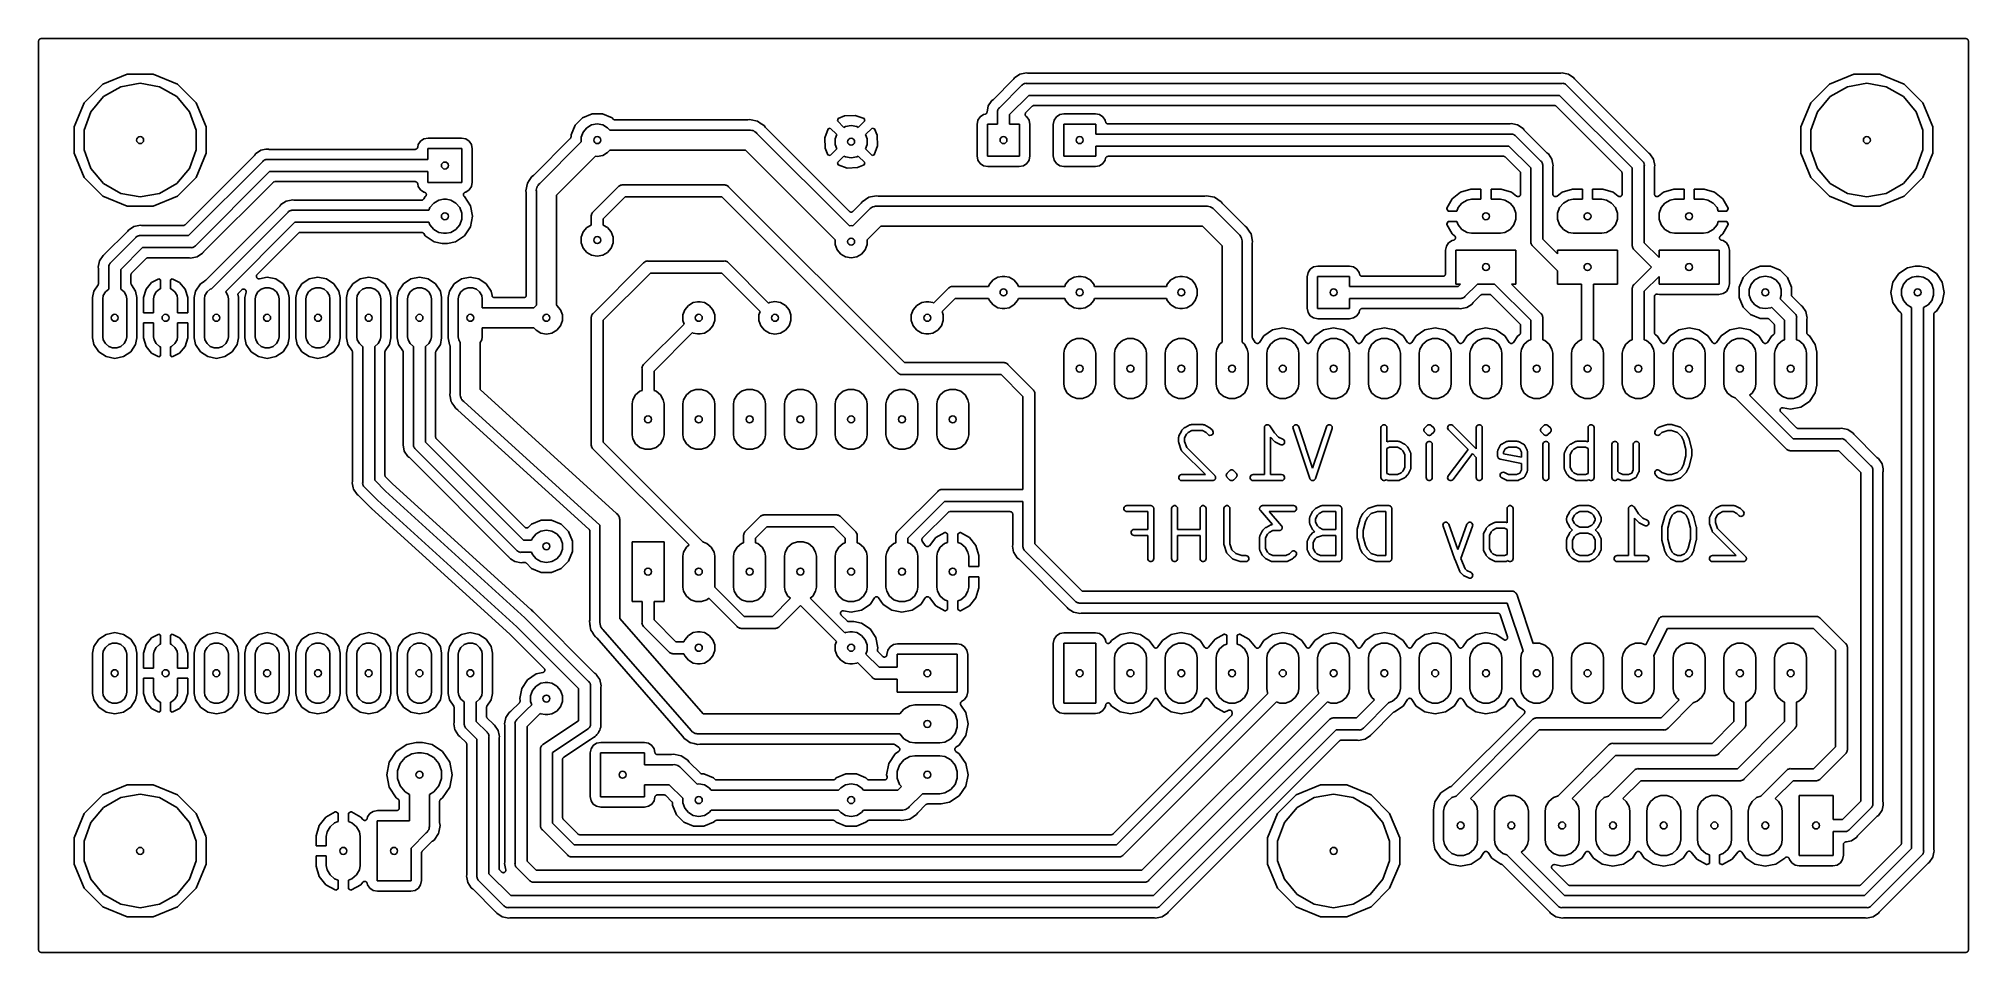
# Model space of a CAD drawing. Extents: x 99.1 to 195.6, y -78.7 to -33.
import ezdxf

# ---------------------------------------------------------------- set-up
doc = ezdxf.new("R2010")
doc.units = 0
doc.header["$MEASUREMENT"] = 0
doc.layers.add('BLACK', color=7, linetype='CONTINUOUS')

msp = doc.modelspace()

# ---------------------------------------------------------------- linework, layer by layer
at = {"layer": 'BLACK', "linetype": 'CONTINUOUS'}
for p, q in [((99.06, -33.147), (99.0619, -33.1361)), ((99.06, -78.613), (99.06, -33.147)), ((99.0619, -33.1249), (99.0657, -33.1145)), ((99.0619, -33.1361), (99.0619, -33.1249)), ((99.0657, -33.1145), (99.0677, -33.1036)), ((99.0677, -33.1036), (99.0732, -33.0939)), ((99.0732, -33.0939), (99.077, -33.0835)), ((99.077, -33.0835), (99.0842, -33.075)), ((99.0842, -33.075), (99.0897, -33.0654)), ((99.0897, -33.0654), (99.0982, -33.0582)), ((99.0982, -33.0582), (99.1054, -33.0497)), ((99.1054, -33.0497), (99.115, -33.0442)), ((99.115, -33.0442), (99.1235, -33.037)), ((99.1235, -33.037), (99.1339, -33.0332)), ((99.1339, -33.0332), (99.1436, -33.0277)), ((99.1436, -33.0277), (99.1545, -33.0257)), ((99.1545, -33.0257), (99.1649, -33.0219)), ((99.1649, -33.0219), (99.1761, -33.0219)), ((99.1761, -33.0219), (99.187, -33.02)), ((99.187, -33.02), (195.453, -33.02)), ((195.453, -33.02), (195.464, -33.0219)), ((195.464, -33.0219), (195.475, -33.0219)), ((195.475, -33.0219), (195.485, -33.0257)), ((195.485, -33.0257), (195.496, -33.0277)), ((195.496, -33.0277), (195.506, -33.0332)), ((195.506, -33.0332), (195.516, -33.037)), ((195.516, -33.037), (195.525, -33.0442)), ((195.525, -33.0442), (195.535, -33.0497)), ((195.535, -33.0497), (195.542, -33.0582)), ((195.542, -33.0582), (195.55, -33.0654)), ((195.55, -33.0654), (195.556, -33.075)), ((195.556, -33.075), (195.563, -33.0835)), ((195.563, -33.0835), (195.567, -33.0939)), ((195.567, -33.0939), (195.572, -33.1036)), ((195.572, -33.1036), (195.574, -33.1145)), ((195.574, -33.1145), (195.578, -33.1249)), ((195.578, -33.1249), (195.578, -33.1361)), ((195.578, -33.1361), (195.58, -33.147)), ((195.58, -33.147), (195.58, -78.613)), ((148.46, -34.7362), (148.393, -34.7496)), ((148.527, -34.7496), (148.46, -34.7362)), ((175.26, -34.7362), (175.193, -34.7496)), ((175.327, -34.7496), (175.26, -34.7362)), ((102.266, -35.2956), (101.336, -36.2262)), ((103.482, -34.792), (102.266, -35.2956)), ((102.312, -35.922), (103.168, -35.4283)), ((103.168, -35.4283), (104.14, -35.2568)), ((104.798, -34.792), (103.482, -34.792)), ((104.14, -35.2568), (105.112, -35.4283)), ((106.014, -35.2956), (104.798, -34.792)), ((105.112, -35.4283), (105.968, -35.922)), ((106.944, -36.2262), (106.014, -35.2956)), ((147.824, -35.0538), (146.814, -36.0635)), ((147.117, -36.4786), (148.239, -35.3571)), ((147.831, -35.0435), (147.824, -35.0538)), ((147.839, -35.0345), (147.831, -35.0435)), ((147.877, -34.9775), (147.839, -35.0345)), ((148.145, -34.7989), (147.877, -34.9775)), ((148.393, -34.7496), (148.145, -34.7989)), ((148.239, -35.3571), (148.264, -35.3266)), ((148.264, -35.3266), (148.299, -35.3067)), ((148.299, -35.3067), (148.331, -35.2839)), ((148.331, -35.2839), (148.344, -35.2804)), ((148.344, -35.2804), (148.356, -35.2737)), ((148.356, -35.2737), (148.395, -35.2668)), ((148.393, -34.7496), (148.393, -34.7496)), ((148.395, -35.2668), (148.433, -35.2565)), ((148.433, -35.2565), (148.473, -35.26)), ((148.473, -35.26), (175.247, -35.26)), ((148.54, -34.7498), (148.527, -34.7496)), ((148.552, -34.752), (148.54, -34.7498)), ((175.168, -34.752), (148.552, -34.752)), ((175.18, -34.7498), (175.168, -34.752)), ((175.193, -34.7496), (175.18, -34.7498)), ((175.247, -35.26), (175.287, -35.2565)), ((175.287, -35.2565), (175.325, -35.2668)), ((175.325, -35.2668), (175.364, -35.2737)), ((175.575, -34.7989), (175.327, -34.7496)), ((175.364, -35.2737), (175.376, -35.2804)), ((175.376, -35.2804), (175.389, -35.2839)), ((175.389, -35.2839), (175.421, -35.3067)), ((175.421, -35.3067), (175.456, -35.3266)), ((175.456, -35.3266), (175.481, -35.3571)), ((175.481, -35.3571), (179.273, -39.1486)), ((175.843, -34.9775), (175.575, -34.7989)), ((175.881, -35.0345), (175.843, -34.9775)), ((175.889, -35.0435), (175.881, -35.0345)), ((175.896, -35.0538), (175.889, -35.0435)), ((178.349, -37.5065), (175.896, -35.0538)), ((188.626, -35.2956), (187.696, -36.2262)), ((189.842, -34.792), (188.626, -35.2956)), ((188.672, -35.922), (189.528, -35.4283)), ((189.528, -35.4283), (190.5, -35.2568)), ((191.158, -34.792), (189.842, -34.792)), ((190.5, -35.2568), (191.472, -35.4283)), ((192.374, -35.2956), (191.158, -34.792)), ((191.472, -35.4283), (192.328, -35.922)), ((193.304, -36.2262), (192.374, -35.2956)), ((101.336, -36.2262), (100.832, -37.442)), ((101.678, -36.6784), (102.312, -35.922)), ((105.968, -35.922), (106.602, -36.6784)), ((107.448, -37.442), (106.944, -36.2262)), ((146.559, -36.3847), (146.495, -36.7071)), ((146.699, -36.1745), (146.559, -36.3847)), ((146.737, -36.1175), (146.699, -36.1745)), ((146.699, -36.1745), (146.699, -36.1745)), ((146.795, -36.0793), (146.737, -36.1175)), ((146.804, -36.0707), (146.795, -36.0793)), ((146.814, -36.0635), (146.804, -36.0707)), ((147.017, -36.6734), (147.027, -36.635)), ((147.02, -36.7131), (147.017, -36.6734)), ((147.027, -36.635), (147.034, -36.5958)), ((147.034, -36.5958), (147.04, -36.5842)), ((147.04, -36.5842), (147.044, -36.5713)), ((147.044, -36.5713), (147.067, -36.5387)), ((147.067, -36.5387), (147.087, -36.5042)), ((147.087, -36.5042), (147.117, -36.4786)), ((148.584, -35.86), (147.62, -36.8243)), ((148.441, -36.7213), (148.757, -36.4052)), ((175.136, -35.86), (148.584, -35.86)), ((148.757, -36.4052), (148.762, -36.402)), ((148.762, -36.402), (148.766, -36.3977)), ((148.766, -36.3977), (148.78, -36.3894)), ((148.78, -36.3894), (148.794, -36.3799)), ((148.794, -36.3799), (148.799, -36.3785)), ((148.799, -36.3785), (148.804, -36.3757)), ((148.804, -36.3757), (148.82, -36.3728)), ((148.82, -36.3728), (148.836, -36.3685)), ((148.836, -36.3685), (148.842, -36.369)), ((148.842, -36.369), (148.847, -36.368)), ((148.847, -36.368), (174.873, -36.368)), ((174.873, -36.368), (174.878, -36.369)), ((174.878, -36.369), (174.884, -36.3685)), ((174.884, -36.3685), (174.9, -36.3728)), ((174.9, -36.3728), (174.916, -36.3757)), ((174.916, -36.3757), (174.921, -36.3785)), ((174.921, -36.3785), (174.926, -36.3799)), ((174.926, -36.3799), (174.94, -36.3894)), ((174.94, -36.3894), (174.954, -36.3977)), ((174.954, -36.3977), (174.958, -36.402)), ((174.958, -36.402), (174.963, -36.4052)), ((174.963, -36.4052), (178.225, -39.6675)), ((178.77, -39.4943), (175.136, -35.86)), ((187.696, -36.2262), (187.192, -37.442)), ((188.038, -36.6784), (188.672, -35.922)), ((192.328, -35.922), (192.962, -36.6784)), ((193.808, -37.442), (193.304, -36.2262)), ((100.832, -37.442), (100.832, -38.758)), ((101.34, -37.6063), (101.678, -36.6784)), ((101.34, -38.5937), (101.34, -37.6063)), ((106.602, -36.6784), (106.94, -37.6063)), ((106.94, -37.6063), (106.94, -38.5937)), ((107.448, -38.758), (107.448, -37.442)), ((125.891, -37.3591), (125.692, -37.8398)), ((126.259, -36.9911), (125.891, -37.3591)), ((126.74, -36.792), (126.259, -36.9911)), ((126.296, -37.6938), (126.478, -37.4777)), ((126.478, -37.4777), (126.722, -37.3366)), ((126.722, -37.3366), (127, -37.2877)), ((127.26, -36.792), (126.74, -36.792)), ((127, -37.2877), (127.278, -37.3366)), ((127.741, -36.9911), (127.26, -36.792)), ((127.278, -37.3366), (127.522, -37.4777)), ((127.522, -37.4777), (127.625, -37.6)), ((127.625, -37.6), (134.598, -37.6)), ((127.805, -37.0548), (127.741, -36.9911)), ((127.809, -37.058), (127.805, -37.0548)), ((127.813, -37.0623), (127.809, -37.058)), ((127.827, -37.0706), (127.813, -37.0623)), ((127.841, -37.0801), (127.827, -37.0706)), ((127.846, -37.0815), (127.841, -37.0801)), ((127.851, -37.0843), (127.846, -37.0815)), ((127.867, -37.0872), (127.851, -37.0843)), ((127.883, -37.0915), (127.867, -37.0872)), ((127.889, -37.091), (127.883, -37.0915)), ((127.894, -37.092), (127.889, -37.091)), ((134.508, -37.092), (127.894, -37.092)), ((134.521, -37.0898), (134.508, -37.092)), ((134.533, -37.0896), (134.521, -37.0898)), ((134.62, -37.0723), (134.533, -37.0896)), ((134.598, -37.6), (134.664, -37.5942)), ((134.707, -37.0896), (134.62, -37.0723)), ((134.664, -37.5942), (134.728, -37.6114)), ((135.013, -37.1505), (134.707, -37.0896)), ((134.728, -37.6114), (134.794, -37.6229)), ((134.794, -37.6229), (134.813, -37.6341)), ((134.813, -37.6341), (134.835, -37.6399)), ((134.835, -37.6399), (134.889, -37.6779)), ((135.204, -37.2778), (135.013, -37.1505)), ((135.204, -37.2779), (135.204, -37.2778)), ((135.347, -37.3733), (135.204, -37.2779)), ((135.396, -37.447), (135.347, -37.3733)), ((135.405, -37.4561), (135.396, -37.447)), ((135.412, -37.4663), (135.405, -37.4561)), ((135.999, -38.053), (135.412, -37.4663)), ((138.544, -37.5291), (138.381, -37.9824)), ((138.656, -37.4954), (138.544, -37.5291)), ((138.98, -37.8192), (138.656, -37.4954)), ((139.05, -37.0204), (139.015, -37.1362)), ((139.015, -37.1362), (139.342, -37.4629)), ((139.375, -36.886), (139.05, -37.0204)), ((139.342, -37.4629), (139.422, -37.4166)), ((139.898, -36.8611), (139.375, -36.886)), ((139.422, -37.4166), (139.7, -37.3677)), ((139.7, -37.3677), (139.978, -37.4166)), ((140.351, -37.024), (139.898, -36.8611)), ((139.978, -37.4166), (140.058, -37.4629)), ((140.058, -37.4629), (140.385, -37.1362)), ((140.385, -37.1362), (140.351, -37.024)), ((140.744, -37.4954), (140.42, -37.8192)), ((140.86, -37.5302), (140.744, -37.4954)), ((140.994, -37.8547), (140.86, -37.5302)), ((146.041, -37.1018), (146, -37.3125)), ((146, -37.3125), (146, -38.8875)), ((146.154, -36.9338), (146.041, -37.1018)), ((146.322, -36.8215), (146.154, -36.9338)), ((146.395, -36.8069), (146.322, -36.8215)), ((146.403, -36.8039), (146.395, -36.8069)), ((146.411, -36.8026), (146.403, -36.8039)), ((146.423, -36.796), (146.411, -36.8026)), ((146.436, -36.7909), (146.423, -36.796)), ((146.442, -36.7854), (146.436, -36.7909)), ((146.45, -36.7814), (146.442, -36.7854)), ((146.459, -36.771), (146.45, -36.7814)), ((146.469, -36.7619), (146.459, -36.771)), ((146.473, -36.7545), (146.469, -36.7619)), ((146.479, -36.7482), (146.473, -36.7545)), ((146.484, -36.7353), (146.479, -36.7482)), ((146.49, -36.7232), (146.484, -36.7353)), ((146.492, -36.7149), (146.49, -36.7232)), ((146.495, -36.7071), (146.492, -36.7149)), ((146.52, -38.9), (146.52, -37.3)), ((146.52, -37.3), (147.02, -37.3)), ((147.02, -37.3), (147.02, -36.7131)), ((147.62, -36.8243), (147.62, -37.3)), ((147.62, -37.3), (148.12, -37.3)), ((148.12, -37.3), (148.12, -38.9)), ((148.404, -36.8028), (148.405, -36.8014)), ((148.407, -36.8233), (148.404, -36.8028)), ((148.405, -36.8), (148.41, -36.78)), ((148.405, -36.8014), (148.405, -36.8)), ((148.409, -36.8439), (148.407, -36.8233)), ((148.409, -36.8452), (148.409, -36.8439)), ((148.409, -36.8466), (148.409, -36.8452)), ((148.418, -36.8652), (148.409, -36.8466)), ((148.41, -36.78), (148.415, -36.7599)), ((148.415, -36.7599), (148.416, -36.7587)), ((148.416, -36.7574), (148.428, -36.7405)), ((148.416, -36.7587), (148.416, -36.7574)), ((148.427, -36.8839), (148.418, -36.8652)), ((148.428, -36.8849), (148.427, -36.8839)), ((148.428, -36.7405), (148.439, -36.7232)), ((148.429, -36.8862), (148.428, -36.8849)), ((148.444, -36.9004), (148.429, -36.8862)), ((148.439, -36.7232), (148.441, -36.7224)), ((148.441, -36.7224), (148.441, -36.7213)), ((148.458, -36.9151), (148.444, -36.9004)), ((148.46, -36.9157), (148.458, -36.9151)), ((148.461, -36.9167), (148.46, -36.9157)), ((148.486, -36.9338), (148.461, -36.9167)), ((148.599, -37.1018), (148.486, -36.9338)), ((148.64, -37.3125), (148.599, -37.1018)), ((148.64, -38.8875), (148.64, -37.3125)), ((149.851, -37.1018), (149.81, -37.3125)), ((149.81, -37.3125), (149.81, -38.8875)), ((149.964, -36.9338), (149.851, -37.1018)), ((150.132, -36.8215), (149.964, -36.9338)), ((150.343, -36.7796), (150.132, -36.8215)), ((150.33, -38.9), (150.33, -37.3)), ((150.33, -37.3), (151.93, -37.3)), ((151.917, -36.7796), (150.343, -36.7796)), ((152.128, -36.8215), (151.917, -36.7796)), ((151.93, -37.3), (151.93, -37.8)), ((152.296, -36.9338), (152.128, -36.8215)), ((152.409, -37.1018), (152.296, -36.9338)), ((152.426, -37.1898), (152.409, -37.1018)), ((152.434, -37.2091), (152.426, -37.1898)), ((152.441, -37.2285), (152.434, -37.2091)), ((152.442, -37.2296), (152.441, -37.2285)), ((152.442, -37.2309), (152.442, -37.2296)), ((152.456, -37.2464), (152.442, -37.2309)), ((152.469, -37.2623), (152.456, -37.2464)), ((152.47, -37.263), (152.469, -37.2623)), ((152.471, -37.264), (152.47, -37.263)), ((152.489, -37.274), (152.471, -37.264)), ((152.507, -37.2843), (152.489, -37.274)), ((152.509, -37.2846), (152.507, -37.2843)), ((152.51, -37.2853), (152.509, -37.2846)), ((152.53, -37.2884), (152.51, -37.2853)), ((152.551, -37.292), (152.53, -37.2884)), ((172.628, -37.292), (152.551, -37.292)), ((172.64, -37.2898), (172.628, -37.292)), ((172.653, -37.2896), (172.64, -37.2898)), ((172.72, -37.2762), (172.653, -37.2896)), ((172.787, -37.2896), (172.72, -37.2762)), ((173.035, -37.3389), (172.787, -37.2896)), ((173.303, -37.5175), (173.035, -37.3389)), ((173.341, -37.5745), (173.303, -37.5175)), ((173.349, -37.5835), (173.341, -37.5745)), ((173.356, -37.5938), (173.349, -37.5835)), ((174.496, -38.7335), (173.356, -37.5938)), ((179.576, -38.7335), (178.349, -37.5065)), ((178.349, -37.5065), (178.349, -37.5065)), ((187.192, -37.442), (187.192, -38.758)), ((187.7, -37.6063), (188.038, -36.6784)), ((187.7, -38.5937), (187.7, -37.6063)), ((192.962, -36.6784), (193.3, -37.6063)), ((193.3, -37.6063), (193.3, -38.5937)), ((193.808, -38.758), (193.808, -37.442)), ((101.678, -39.5216), (101.34, -38.5937)), ((106.94, -38.5937), (106.602, -39.5216)), ((110.423, -38.5596), (110.175, -38.6089)), ((110.49, -38.5462), (110.423, -38.5596)), ((110.557, -38.5596), (110.49, -38.5462)), ((110.57, -38.5598), (110.557, -38.5596)), ((110.582, -38.562), (110.57, -38.5598)), ((117.899, -38.562), (110.582, -38.562)), ((117.92, -38.5584), (117.899, -38.562)), ((117.94, -38.5553), (117.92, -38.5584)), ((117.942, -38.5546), (117.94, -38.5553)), ((117.943, -38.5543), (117.942, -38.5546)), ((117.961, -38.544), (117.943, -38.5543)), ((117.979, -38.534), (117.961, -38.544)), ((117.98, -38.533), (117.979, -38.534)), ((117.981, -38.5323), (117.98, -38.533)), ((117.994, -38.5165), (117.981, -38.5323)), ((118.008, -38.5009), (117.994, -38.5165)), ((118.009, -38.4996), (118.008, -38.5009)), ((118.017, -38.4791), (118.009, -38.4985)), ((118.009, -38.4985), (118.009, -38.4996)), ((118.024, -38.4598), (118.017, -38.4791)), ((118.051, -38.3218), (118.024, -38.4598)), ((118.164, -38.1538), (118.051, -38.3218)), ((118.332, -38.0415), (118.164, -38.1538)), ((118.543, -37.9996), (118.332, -38.0415)), ((118.53, -39.07), (118.53, -38.52)), ((118.53, -38.52), (120.23, -38.52)), ((120.217, -37.9996), (118.543, -37.9996)), ((120.428, -38.0415), (120.217, -37.9996)), ((120.23, -38.52), (120.23, -40.22)), ((120.596, -38.1538), (120.428, -38.0415)), ((120.709, -38.3218), (120.596, -38.1538)), ((120.75, -38.5325), (120.709, -38.3218)), ((120.75, -40.2075), (120.75, -38.5325)), ((125.655, -38.0197), (123.826, -39.8482)), ((124.122, -40.271), (126.2, -38.1929)), ((125.658, -38.0151), (125.655, -38.0197)), ((125.662, -38.0115), (125.658, -38.0151)), ((125.671, -37.9971), (125.662, -38.0115)), ((125.68, -37.9835), (125.671, -37.9971)), ((125.682, -37.9781), (125.68, -37.9835)), ((125.684, -37.9733), (125.682, -37.9781)), ((125.687, -37.957), (125.684, -37.9733)), ((125.692, -37.9409), (125.687, -37.957)), ((125.692, -37.9299), (125.691, -37.9354)), ((125.691, -37.9354), (125.692, -37.9409)), ((125.692, -37.8398), (125.692, -37.9299)), ((126.2, -37.9589), (126.296, -37.6938)), ((126.2, -38.1929), (126.2, -37.9589)), ((127.625, -38.6), (127.522, -38.7223)), ((134.413, -38.6), (127.625, -38.6)), ((138.9, -43.0871), (134.413, -38.6)), ((134.889, -37.6779), (134.946, -37.7111)), ((134.946, -37.7111), (134.989, -37.7619)), ((134.989, -37.7619), (139.611, -42.3834)), ((137.223, -39.2775), (135.999, -38.053)), ((135.999, -38.053), (135.999, -38.053)), ((138.381, -37.9824), (138.406, -38.5053)), ((138.406, -38.5053), (138.54, -38.8298)), ((138.656, -38.8646), (138.98, -38.5408)), ((138.9, -38.0389), (138.98, -37.8192)), ((138.9, -38.3211), (138.9, -38.0389)), ((138.98, -38.5408), (138.9, -38.3211)), ((140.42, -37.8192), (140.5, -38.0389)), ((140.5, -38.3211), (140.42, -38.5408)), ((140.42, -38.5408), (140.744, -38.8646)), ((140.5, -38.0389), (140.5, -38.3211)), ((140.856, -38.8309), (141.019, -38.3776)), ((141.019, -38.3776), (140.994, -37.8547)), ((151.93, -37.8), (172.707, -37.8)), ((172.596, -38.4), (151.93, -38.4)), ((151.93, -38.4), (151.93, -38.9)), ((173.69, -39.4943), (172.596, -38.4)), ((172.707, -37.8), (172.747, -37.7965)), ((172.747, -37.7965), (172.785, -37.8068)), ((172.785, -37.8068), (172.824, -37.8137)), ((172.824, -37.8137), (172.836, -37.8204)), ((172.836, -37.8204), (172.849, -37.8239)), ((172.849, -37.8239), (172.881, -37.8467)), ((172.881, -37.8467), (172.916, -37.8666)), ((172.916, -37.8666), (172.941, -37.8971)), ((172.941, -37.8971), (174.193, -39.1486)), ((188.038, -39.5216), (187.7, -38.5937)), ((193.3, -38.5937), (192.962, -39.5216)), ((100.832, -38.758), (101.336, -39.9738)), ((102.312, -40.278), (101.678, -39.5216)), ((106.602, -39.5216), (105.968, -40.278)), ((109.854, -38.8638), (106.383, -42.3348)), ((106.556, -42.88), (110.269, -39.1671)), ((106.944, -39.9738), (107.448, -38.758)), ((109.861, -38.8535), (109.854, -38.8638)), ((109.869, -38.8445), (109.861, -38.8535)), ((109.907, -38.7875), (109.869, -38.8445)), ((110.175, -38.6089), (109.907, -38.7875)), ((110.269, -39.1671), (110.294, -39.1366)), ((110.294, -39.1366), (110.329, -39.1167)), ((110.329, -39.1167), (110.361, -39.0939)), ((110.361, -39.0939), (110.374, -39.0904)), ((110.374, -39.0904), (110.386, -39.0837)), ((110.386, -39.0837), (110.425, -39.0768)), ((110.425, -39.0768), (110.463, -39.0665)), ((110.463, -39.0665), (110.503, -39.07)), ((110.503, -39.07), (118.53, -39.07)), ((126.911, -38.8966), (124.96, -40.8471)), ((127, -38.9123), (126.911, -38.8966)), ((127.278, -38.8634), (127, -38.9123)), ((127.522, -38.7223), (127.278, -38.8634)), ((139.61, -41.6647), (137.223, -39.2775)), ((137.223, -39.2775), (137.223, -39.2775)), ((138.54, -38.8298), (138.656, -38.8646)), ((139.342, -38.8971), (139.015, -39.2238)), ((139.015, -39.2238), (139.049, -39.336)), ((139.049, -39.336), (139.502, -39.4989)), ((139.422, -38.9434), (139.342, -38.8971)), ((139.7, -38.9923), (139.422, -38.9434)), ((139.502, -39.4989), (140.025, -39.474)), ((139.978, -38.9434), (139.7, -38.9923)), ((140.058, -38.8971), (139.978, -38.9434)), ((140.025, -39.474), (140.35, -39.3396)), ((140.385, -39.2238), (140.058, -38.8971)), ((140.35, -39.3396), (140.385, -39.2238)), ((140.744, -38.8646), (140.856, -38.8309)), ((146, -38.8875), (146.041, -39.0982)), ((146.041, -39.0982), (146.154, -39.2662)), ((146.154, -39.2662), (146.322, -39.3785)), ((146.322, -39.3785), (146.533, -39.4204)), ((148.12, -38.9), (146.52, -38.9)), ((146.533, -39.4204), (148.107, -39.4204)), ((148.107, -39.4204), (148.318, -39.3785)), ((148.318, -39.3785), (148.486, -39.2662)), ((148.486, -39.2662), (148.599, -39.0982)), ((148.599, -39.0982), (148.64, -38.8875)), ((149.81, -38.8875), (149.851, -39.0982)), ((149.851, -39.0982), (149.964, -39.2662)), ((149.964, -39.2662), (150.132, -39.3785)), ((150.132, -39.3785), (150.343, -39.4204)), ((151.93, -38.9), (150.33, -38.9)), ((150.343, -39.4204), (151.917, -39.4204)), ((151.917, -39.4204), (152.128, -39.3785)), ((152.128, -39.3785), (152.296, -39.2662)), ((152.296, -39.2662), (152.409, -39.0982)), ((152.409, -39.0982), (152.426, -39.0102)), ((152.426, -39.0102), (152.434, -38.9909)), ((152.434, -38.9909), (152.441, -38.9715)), ((152.441, -38.9715), (152.442, -38.9704)), ((152.442, -38.9691), (152.456, -38.9536)), ((152.442, -38.9704), (152.442, -38.9691)), ((152.456, -38.9536), (152.469, -38.9377)), ((152.469, -38.9377), (152.47, -38.937)), ((152.47, -38.937), (152.471, -38.936)), ((152.471, -38.936), (152.489, -38.926)), ((152.489, -38.926), (152.507, -38.9157)), ((152.507, -38.9157), (152.509, -38.9154)), ((152.509, -38.9154), (152.51, -38.9147)), ((152.51, -38.9147), (152.53, -38.9116)), ((152.53, -38.9116), (152.551, -38.908)), ((152.551, -38.908), (172.333, -38.908)), ((172.333, -38.908), (172.338, -38.909)), ((172.338, -38.909), (172.344, -38.9085)), ((172.344, -38.9085), (172.36, -38.9128)), ((172.36, -38.9128), (172.376, -38.9157)), ((172.376, -38.9157), (172.381, -38.9185)), ((172.381, -38.9185), (172.386, -38.9199)), ((172.386, -38.9199), (172.4, -38.9294)), ((172.4, -38.9294), (172.414, -38.9377)), ((172.414, -38.9377), (172.418, -38.942)), ((172.418, -38.942), (172.423, -38.9452)), ((172.423, -38.9452), (173.145, -39.6675)), ((173.69, -43.1669), (173.69, -39.4943)), ((174.193, -39.1486), (174.223, -39.1742)), ((174.223, -39.1742), (174.243, -39.2087)), ((174.243, -39.2087), (174.266, -39.2413)), ((174.266, -39.2413), (174.27, -39.2542)), ((174.27, -39.2542), (174.276, -39.2658)), ((174.276, -39.2658), (174.283, -39.305)), ((174.283, -39.305), (174.293, -39.3434)), ((174.293, -39.3434), (174.29, -39.3831)), ((174.29, -39.3831), (174.29, -43.0557)), ((174.506, -38.7407), (174.496, -38.7335)), ((174.515, -38.7493), (174.506, -38.7407)), ((174.573, -38.7875), (174.515, -38.7493)), ((174.751, -39.0547), (174.573, -38.7875)), ((174.8, -39.3027), (174.751, -39.0547)), ((174.798, -39.4621), (174.8, -39.4498)), ((174.798, -40.802), (174.798, -39.4621)), ((174.814, -39.37), (174.8, -39.3027)), ((174.8, -39.3027), (174.8, -39.3027)), ((174.8, -39.4373), (174.814, -39.37)), ((174.8, -39.4498), (174.8, -39.4373)), ((178.77, -43.3469), (178.77, -39.4943)), ((179.273, -39.1486), (179.303, -39.1742)), ((179.303, -39.1742), (179.323, -39.2087)), ((179.323, -39.2087), (179.346, -39.2413)), ((179.346, -39.2413), (179.35, -39.2542)), ((179.35, -39.2542), (179.356, -39.2658)), ((179.356, -39.2658), (179.363, -39.305)), ((179.363, -39.305), (179.373, -39.3434)), ((179.373, -39.3434), (179.37, -39.3831)), ((179.37, -39.3831), (179.37, -43.2357)), ((179.586, -38.7407), (179.576, -38.7335)), ((179.595, -38.7493), (179.586, -38.7407)), ((179.653, -38.7875), (179.595, -38.7493)), ((179.829, -39.0513), (179.653, -38.7875)), ((179.831, -39.0547), (179.829, -39.0513)), ((179.829, -39.0513), (179.829, -39.0513)), ((179.894, -39.37), (179.831, -39.0547)), ((179.878, -39.4621), (179.88, -39.4498)), ((179.878, -40.802), (179.878, -39.4621)), ((179.88, -39.4373), (179.894, -39.37)), ((179.88, -39.4498), (179.88, -39.4373)), ((187.192, -38.758), (187.696, -39.9738)), ((188.672, -40.278), (188.038, -39.5216)), ((192.962, -39.5216), (192.328, -40.278)), ((193.304, -39.9738), (193.808, -38.758)), ((101.336, -39.9738), (102.266, -40.9044)), ((103.168, -40.7717), (102.312, -40.278)), ((105.968, -40.278), (105.112, -40.7717)), ((106.014, -40.9044), (106.944, -39.9738)), ((110.614, -39.67), (106.901, -43.3829)), ((107.316, -43.6862), (110.787, -40.2152)), ((118.53, -39.67), (110.614, -39.67)), ((110.787, -40.2152), (110.792, -40.212)), ((110.792, -40.212), (110.796, -40.2077)), ((110.796, -40.2077), (110.81, -40.1994)), ((110.81, -40.1994), (110.824, -40.1899)), ((110.824, -40.1899), (110.829, -40.1885)), ((110.829, -40.1885), (110.834, -40.1857)), ((110.834, -40.1857), (110.85, -40.1828)), ((110.85, -40.1828), (110.866, -40.1785)), ((110.866, -40.1785), (110.872, -40.179)), ((110.872, -40.179), (110.877, -40.178)), ((110.877, -40.178), (117.899, -40.178)), ((117.899, -40.178), (117.92, -40.1816)), ((117.92, -40.1816), (117.94, -40.1847)), ((117.94, -40.1847), (117.942, -40.1854)), ((117.942, -40.1854), (117.943, -40.1857)), ((117.943, -40.1857), (117.961, -40.196)), ((117.961, -40.196), (117.979, -40.206)), ((117.979, -40.206), (117.98, -40.207)), ((117.98, -40.207), (117.981, -40.2077)), ((117.981, -40.2077), (117.994, -40.2235)), ((117.994, -40.2235), (118.008, -40.2391)), ((118.008, -40.2391), (118.009, -40.2404)), ((118.009, -40.2404), (118.009, -40.2415)), ((118.009, -40.2415), (118.017, -40.2609)), ((118.017, -40.2609), (118.024, -40.2802)), ((118.024, -40.2802), (118.051, -40.4182)), ((118.051, -40.4182), (118.164, -40.5862)), ((118.53, -40.22), (118.53, -39.67)), ((120.23, -40.22), (118.53, -40.22)), ((120.596, -40.5862), (120.709, -40.4182)), ((120.709, -40.4182), (120.75, -40.2075)), ((123.51, -40.2467), (123.432, -40.64)), ((123.598, -40.1163), (123.51, -40.2467)), ((123.733, -39.9133), (123.598, -40.1163)), ((123.598, -40.1163), (123.598, -40.1163)), ((123.807, -39.864), (123.733, -39.9133)), ((123.816, -39.8554), (123.807, -39.864)), ((123.826, -39.8482), (123.816, -39.8554)), ((123.954, -40.5957), (123.971, -40.5317)), ((123.971, -40.5317), (123.983, -40.4664)), ((123.983, -40.4664), (123.994, -40.447)), ((123.994, -40.447), (124, -40.4254)), ((124, -40.4254), (124.038, -40.3711)), ((124.038, -40.3711), (124.071, -40.3136)), ((124.071, -40.3136), (124.122, -40.271)), ((126.797, -41.6886), (128.049, -40.4371)), ((128.049, -40.4371), (128.074, -40.4066)), ((128.074, -40.4066), (128.109, -40.3867)), ((128.109, -40.3867), (128.141, -40.3639)), ((128.141, -40.3639), (128.154, -40.3604)), ((128.154, -40.3604), (128.166, -40.3537)), ((128.166, -40.3537), (128.205, -40.3468)), ((128.205, -40.3468), (128.243, -40.3365)), ((128.243, -40.3365), (128.283, -40.34)), ((128.283, -40.34), (133.337, -40.34)), ((133.337, -40.34), (133.377, -40.3365)), ((133.377, -40.3365), (133.415, -40.3468)), ((133.415, -40.3468), (133.454, -40.3537)), ((133.454, -40.3537), (133.466, -40.3604)), ((133.466, -40.3604), (133.479, -40.3639)), ((133.479, -40.3639), (133.511, -40.3867)), ((133.511, -40.3867), (133.546, -40.4066)), ((133.546, -40.4066), (133.571, -40.4371)), ((133.571, -40.4371), (142.364, -49.23)), ((173.145, -39.6675), (173.148, -39.6721)), ((173.148, -39.6721), (173.152, -39.6757)), ((173.152, -39.6757), (173.161, -39.69)), ((173.161, -39.69), (173.17, -39.7036)), ((173.17, -39.7036), (173.172, -39.709)), ((173.172, -39.709), (173.174, -39.7139)), ((173.174, -39.7139), (173.177, -39.7302)), ((173.177, -39.7302), (173.182, -39.7462)), ((173.182, -39.7462), (173.181, -39.7518)), ((173.181, -39.7518), (173.182, -39.7573)), ((173.182, -39.7573), (173.182, -40.802)), ((178.225, -39.6675), (178.228, -39.6721)), ((178.228, -39.6721), (178.232, -39.6757)), ((178.232, -39.6757), (178.241, -39.69)), ((178.241, -39.69), (178.25, -39.7036)), ((178.25, -39.7036), (178.252, -39.709)), ((178.252, -39.709), (178.254, -39.7139)), ((178.254, -39.7139), (178.257, -39.7302)), ((178.257, -39.7302), (178.262, -39.7462)), ((178.262, -39.7462), (178.261, -39.7518)), ((178.261, -39.7518), (178.262, -39.7573)), ((178.262, -39.7573), (178.262, -40.802)), ((187.696, -39.9738), (188.626, -40.9044)), ((189.528, -40.7717), (188.672, -40.278)), ((192.328, -40.278), (191.472, -40.7717)), ((192.374, -40.9044), (193.304, -39.9738)), ((102.266, -40.9044), (103.482, -41.408)), ((104.14, -40.9432), (103.168, -40.7717)), ((103.482, -41.408), (104.798, -41.408)), ((105.112, -40.7717), (104.14, -40.9432)), ((104.798, -41.408), (106.014, -40.9044)), ((111.124, -41.4038), (107.444, -45.0835)), ((111.131, -41.3935), (111.124, -41.4038)), ((111.139, -41.3845), (111.131, -41.3935)), ((111.177, -41.3275), (111.139, -41.3845)), ((111.445, -41.1489), (111.177, -41.3275)), ((111.693, -41.0996), (111.445, -41.1489)), ((111.76, -41.0862), (111.693, -41.0996)), ((111.827, -41.0996), (111.76, -41.0862)), ((111.84, -41.0998), (111.827, -41.0996)), ((111.852, -41.102), (111.84, -41.0998)), ((118.219, -41.102), (111.852, -41.102)), ((118.164, -40.5862), (118.332, -40.6985)), ((118.236, -41.0989), (118.219, -41.102)), ((118.254, -41.0969), (118.236, -41.0989)), ((118.258, -41.0951), (118.254, -41.0969)), ((118.262, -41.0943), (118.258, -41.0951)), ((118.278, -41.0854), (118.262, -41.0943)), ((118.294, -41.0774), (118.278, -41.0854)), ((118.297, -41.0744), (118.294, -41.0774)), ((118.3, -41.0723), (118.297, -41.0744)), ((118.312, -41.0585), (118.3, -41.0723)), ((118.324, -41.0456), (118.312, -41.0585)), ((118.402, -40.9287), (118.324, -41.0456)), ((118.332, -40.6985), (118.352, -40.7026)), ((118.352, -40.7026), (118.368, -40.7086)), ((118.368, -40.7086), (118.384, -40.7133)), ((118.384, -40.7133), (118.388, -40.7166)), ((118.388, -40.7166), (118.394, -40.7186)), ((118.394, -40.7186), (118.406, -40.7296)), ((118.41, -40.9213), (118.402, -40.9287)), ((118.406, -40.7296), (118.419, -40.7394)), ((118.423, -40.9109), (118.41, -40.9213)), ((118.419, -40.7394), (118.422, -40.744)), ((118.422, -40.744), (118.427, -40.7477)), ((118.426, -40.9061), (118.423, -40.9109)), ((118.43, -40.9023), (118.426, -40.9061)), ((118.427, -40.7477), (118.435, -40.7622)), ((118.437, -40.8874), (118.43, -40.9023)), ((118.435, -40.7622), (118.444, -40.776)), ((118.446, -40.8732), (118.437, -40.8874)), ((118.444, -40.776), (118.445, -40.7815)), ((118.445, -40.7815), (118.448, -40.7864)), ((118.447, -40.8677), (118.446, -40.8732)), ((118.45, -40.8627), (118.447, -40.8677)), ((118.448, -40.7864), (118.45, -40.8028)), ((118.45, -40.8028), (118.454, -40.8189)), ((118.451, -40.8462), (118.45, -40.8627)), ((118.455, -40.83), (118.451, -40.8462)), ((118.454, -40.8189), (118.454, -40.8244)), ((118.454, -40.8244), (118.455, -40.83)), ((118.585, -41.61), (118.633, -41.4784)), ((118.633, -41.4784), (118.825, -41.2488)), ((118.825, -41.2488), (119.085, -41.0989)), ((119.085, -41.0989), (119.306, -41.06)), ((119.306, -41.06), (119.454, -41.06)), ((119.454, -41.06), (119.675, -41.0989)), ((119.675, -41.0989), (119.935, -41.2488)), ((119.935, -41.2488), (120.127, -41.4784)), ((120.127, -41.4784), (120.23, -41.7601)), ((120.305, -40.83), (120.306, -40.8244)), ((120.309, -40.8462), (120.305, -40.83)), ((120.306, -40.8189), (120.31, -40.8028)), ((120.306, -40.8244), (120.306, -40.8189)), ((120.31, -40.8627), (120.309, -40.8462)), ((120.31, -40.8028), (120.312, -40.7864)), ((120.313, -40.8677), (120.31, -40.8627)), ((120.312, -40.7864), (120.315, -40.7815)), ((120.314, -40.8732), (120.313, -40.8677)), ((120.323, -40.8874), (120.314, -40.8732)), ((120.315, -40.7815), (120.316, -40.776)), ((120.316, -40.776), (120.325, -40.7622)), ((120.33, -40.9023), (120.323, -40.8874)), ((120.325, -40.7622), (120.333, -40.7477)), ((120.334, -40.9061), (120.33, -40.9023)), ((120.333, -40.7477), (120.338, -40.744)), ((120.337, -40.9109), (120.334, -40.9061)), ((120.35, -40.9213), (120.337, -40.9109)), ((120.338, -40.744), (120.341, -40.7394)), ((120.341, -40.7394), (120.354, -40.7296)), ((120.358, -40.9287), (120.35, -40.9213)), ((120.354, -40.7296), (120.366, -40.7186)), ((120.659, -41.3801), (120.358, -40.9287)), ((120.366, -40.7186), (120.372, -40.7166)), ((120.372, -40.7166), (120.376, -40.7133)), ((120.376, -40.7133), (120.392, -40.7086)), ((120.392, -40.7086), (120.408, -40.7026)), ((120.408, -40.7026), (120.428, -40.6985)), ((120.428, -40.6985), (120.596, -40.5862)), ((120.765, -41.91), (120.659, -41.3801)), ((123.432, -40.64), (123.45, -40.727)), ((123.45, -40.727), (123.45, -40.7395)), ((123.45, -40.7395), (123.452, -40.7518)), ((123.452, -40.7518), (123.452, -45.855)), ((123.96, -40.6618), (123.954, -40.5957)), ((123.96, -46.3549), (123.96, -40.6618)), ((124.96, -40.8471), (124.96, -46.3549)), ((128.394, -40.94), (127.3, -42.0343)), ((133.226, -40.94), (128.394, -40.94)), ((142.019, -49.7329), (133.226, -40.94)), ((140.178, -41.2763), (139.79, -41.6647)), ((140.185, -41.2661), (140.178, -41.2763)), ((140.194, -41.257), (140.185, -41.2661)), ((140.243, -41.1833), (140.194, -41.257)), ((140.577, -40.9605), (140.243, -41.1833)), ((140.666, -40.9427), (140.577, -40.9605)), ((140.644, -41.5211), (140.701, -41.4879)), ((140.97, -40.8823), (140.666, -40.9427)), ((140.701, -41.4879), (140.755, -41.4499)), ((140.755, -41.4499), (140.777, -41.4441)), ((140.777, -41.4441), (140.796, -41.4329)), ((140.796, -41.4329), (140.862, -41.4214)), ((140.862, -41.4214), (140.926, -41.4042)), ((140.926, -41.4042), (140.992, -41.41)), ((141.057, -40.8996), (140.97, -40.8823)), ((140.992, -41.41), (157.458, -41.41)), ((141.069, -40.8998), (141.057, -40.8996)), ((141.082, -40.902), (141.069, -40.8998)), ((157.368, -40.902), (141.082, -40.902)), ((157.381, -40.8998), (157.368, -40.902)), ((157.393, -40.8996), (157.381, -40.8998)), ((157.48, -40.8823), (157.393, -40.8996)), ((157.458, -41.41), (157.524, -41.4042)), ((157.567, -40.8996), (157.48, -40.8823)), ((157.524, -41.4042), (157.588, -41.4214)), ((157.873, -40.9605), (157.567, -40.8996)), ((157.588, -41.4214), (157.654, -41.4329)), ((157.654, -41.4329), (157.673, -41.4441)), ((157.673, -41.4441), (157.695, -41.4499)), ((157.695, -41.4499), (157.749, -41.4879)), ((157.749, -41.4879), (157.806, -41.5211)), ((158.207, -41.1833), (157.873, -40.9605)), ((158.256, -41.257), (158.207, -41.1833)), ((158.265, -41.2661), (158.256, -41.257)), ((158.272, -41.2763), (158.265, -41.2661)), ((158.638, -41.6429), (158.272, -41.2763)), ((169.759, -41.0332), (169.499, -41.5044)), ((170.174, -40.7016), (169.759, -41.0332)), ((169.988, -41.656), (170.053, -41.4784)), ((170.053, -41.4784), (170.245, -41.2488)), ((170.691, -40.552), (170.174, -40.7016)), ((170.245, -41.2488), (170.505, -41.0989)), ((170.505, -41.0989), (170.726, -41.06)), ((171.196, -40.552), (170.691, -40.552)), ((170.726, -41.06), (171.196, -41.06)), ((171.196, -41.06), (171.196, -40.552)), ((172.209, -40.552), (171.704, -40.552)), ((171.704, -40.552), (171.704, -41.06)), ((171.704, -41.06), (172.174, -41.06)), ((172.174, -41.06), (172.395, -41.0989)), ((172.726, -40.7016), (172.209, -40.552)), ((172.395, -41.0989), (172.655, -41.2488)), ((172.655, -41.2488), (172.847, -41.4784)), ((172.976, -40.9012), (172.726, -40.7016)), ((172.847, -41.4784), (172.95, -41.7601)), ((172.984, -40.9058), (172.976, -40.9012)), ((172.992, -40.912), (172.984, -40.9058)), ((173.003, -40.9163), (172.992, -40.912)), ((173.014, -40.9223), (173.003, -40.9163)), ((173.024, -40.9238), (173.014, -40.9223)), ((173.033, -40.9271), (173.024, -40.9238)), ((173.046, -40.9271), (173.033, -40.9271)), ((173.058, -40.9289), (173.046, -40.9271)), ((173.067, -40.9271), (173.058, -40.9289)), ((173.077, -40.9271), (173.067, -40.9271)), ((173.089, -40.9227), (173.077, -40.9271)), ((173.101, -40.9203), (173.089, -40.9227)), ((173.109, -40.9153), (173.101, -40.9203)), ((173.118, -40.912), (173.109, -40.9153)), ((173.128, -40.9039), (173.118, -40.912)), ((173.139, -40.8973), (173.128, -40.9039)), ((173.145, -40.8898), (173.139, -40.8973)), ((173.152, -40.8836), (173.145, -40.8898)), ((173.159, -40.8727), (173.152, -40.8836)), ((173.166, -40.8628), (173.159, -40.8727)), ((173.17, -40.8537), (173.166, -40.8628)), ((173.174, -40.8454), (173.17, -40.8537)), ((173.177, -40.833), (173.174, -40.8454)), ((173.181, -40.8211), (173.177, -40.833)), ((173.182, -40.802), (173.18, -40.8114)), ((173.18, -40.8114), (173.181, -40.8211)), ((174.8, -40.8114), (174.798, -40.802)), ((174.799, -40.8211), (174.8, -40.8114)), ((174.803, -40.833), (174.799, -40.8211)), ((174.806, -40.8454), (174.803, -40.833)), ((174.81, -40.8537), (174.806, -40.8454)), ((174.814, -40.8628), (174.81, -40.8537)), ((174.821, -40.8727), (174.814, -40.8628)), ((174.828, -40.8836), (174.821, -40.8727)), ((174.835, -40.8898), (174.828, -40.8836)), ((174.841, -40.8973), (174.835, -40.8898)), ((174.852, -40.9039), (174.841, -40.8973)), ((174.861, -40.912), (174.852, -40.9039)), ((174.871, -40.9153), (174.861, -40.912)), ((174.879, -40.9203), (174.871, -40.9153)), ((174.891, -40.9227), (174.879, -40.9203)), ((174.903, -40.9271), (174.891, -40.9227)), ((174.913, -40.9271), (174.903, -40.9271)), ((174.922, -40.9289), (174.913, -40.9271)), ((174.934, -40.9271), (174.922, -40.9289)), ((174.947, -40.9271), (174.934, -40.9271)), ((174.956, -40.9238), (174.947, -40.9271)), ((174.966, -40.9223), (174.956, -40.9238)), ((174.977, -40.9163), (174.966, -40.9223)), ((174.988, -40.912), (174.977, -40.9163)), ((174.996, -40.9058), (174.988, -40.912)), ((175.004, -40.9012), (174.996, -40.9058)), ((175.254, -40.7016), (175.004, -40.9012)), ((175.03, -41.7601), (175.133, -41.4784)), ((175.133, -41.4784), (175.325, -41.2488)), ((175.771, -40.552), (175.254, -40.7016)), ((175.325, -41.2488), (175.585, -41.0989)), ((175.585, -41.0989), (175.806, -41.06)), ((176.276, -40.552), (175.771, -40.552)), ((175.806, -41.06), (176.276, -41.06)), ((176.276, -41.06), (176.276, -40.552)), ((177.289, -40.552), (176.784, -40.552)), ((176.784, -40.552), (176.784, -41.06)), ((176.784, -41.06), (177.254, -41.06)), ((177.254, -41.06), (177.475, -41.0989)), ((177.806, -40.7016), (177.289, -40.552)), ((177.475, -41.0989), (177.735, -41.2488)), ((177.735, -41.2488), (177.927, -41.4784)), ((178.056, -40.9012), (177.806, -40.7016)), ((177.927, -41.4784), (178.03, -41.7601)), ((178.064, -40.9058), (178.056, -40.9012)), ((178.071, -40.912), (178.064, -40.9058)), ((178.083, -40.9163), (178.071, -40.912)), ((178.094, -40.9223), (178.083, -40.9163)), ((178.104, -40.9238), (178.094, -40.9223)), ((178.113, -40.9271), (178.104, -40.9238)), ((178.126, -40.9271), (178.113, -40.9271)), ((178.138, -40.9289), (178.126, -40.9271)), ((178.147, -40.9271), (178.138, -40.9289)), ((178.157, -40.9271), (178.147, -40.9271)), ((178.169, -40.9227), (178.157, -40.9271)), ((178.181, -40.9203), (178.169, -40.9227)), ((178.189, -40.9153), (178.181, -40.9203)), ((178.198, -40.912), (178.189, -40.9153)), ((178.208, -40.9039), (178.198, -40.912)), ((178.219, -40.8973), (178.208, -40.9039)), ((178.225, -40.8898), (178.219, -40.8973)), ((178.232, -40.8836), (178.225, -40.8898)), ((178.239, -40.8727), (178.232, -40.8836)), ((178.246, -40.8628), (178.239, -40.8727)), ((178.25, -40.8537), (178.246, -40.8628)), ((178.254, -40.8454), (178.25, -40.8537)), ((178.257, -40.833), (178.254, -40.8454)), ((178.261, -40.8211), (178.257, -40.833)), ((178.262, -40.802), (178.26, -40.8114)), ((178.26, -40.8114), (178.261, -40.8211)), ((179.88, -40.8114), (179.878, -40.802)), ((179.879, -40.8211), (179.88, -40.8114)), ((179.883, -40.833), (179.879, -40.8211)), ((179.886, -40.8454), (179.883, -40.833)), ((179.89, -40.8537), (179.886, -40.8454)), ((179.894, -40.8628), (179.89, -40.8537)), ((179.901, -40.8727), (179.894, -40.8628)), ((179.908, -40.8836), (179.901, -40.8727)), ((179.915, -40.8898), (179.908, -40.8836)), ((179.921, -40.8973), (179.915, -40.8898)), ((179.932, -40.9039), (179.921, -40.8973)), ((179.941, -40.912), (179.932, -40.9039)), ((179.951, -40.9153), (179.941, -40.912)), ((179.959, -40.9203), (179.951, -40.9153)), ((179.971, -40.9227), (179.959, -40.9203)), ((179.983, -40.9271), (179.971, -40.9227)), ((179.993, -40.9271), (179.983, -40.9271)), ((180.002, -40.9289), (179.993, -40.9271)), ((180.014, -40.9271), (180.002, -40.9289)), ((180.027, -40.9271), (180.014, -40.9271)), ((180.036, -40.9238), (180.027, -40.9271)), ((180.046, -40.9223), (180.036, -40.9238)), ((180.057, -40.9163), (180.046, -40.9223)), ((180.069, -40.912), (180.057, -40.9163)), ((180.076, -40.9058), (180.069, -40.912)), ((180.084, -40.9012), (180.076, -40.9058)), ((180.334, -40.7016), (180.084, -40.9012)), ((180.11, -41.7601), (180.213, -41.4784)), ((180.213, -41.4784), (180.405, -41.2488)), ((180.851, -40.552), (180.334, -40.7016)), ((180.405, -41.2488), (180.665, -41.0989)), ((180.665, -41.0989), (180.886, -41.06)), ((181.356, -40.552), (180.851, -40.552)), ((180.886, -41.06), (181.356, -41.06)), ((181.356, -41.06), (181.356, -40.552)), ((181.864, -40.552), (181.864, -41.06)), ((182.369, -40.552), (181.864, -40.552)), ((181.864, -41.06), (182.334, -41.06)), ((182.334, -41.06), (182.555, -41.0989)), ((182.886, -40.7016), (182.369, -40.552)), ((182.555, -41.0989), (182.815, -41.2488)), ((182.815, -41.2488), (183.007, -41.4784)), ((183.301, -41.0332), (182.886, -40.7016)), ((183.007, -41.4784), (183.072, -41.656)), ((183.561, -41.5044), (183.301, -41.0332)), ((188.626, -40.9044), (189.842, -41.408)), ((190.5, -40.9432), (189.528, -40.7717)), ((189.842, -41.408), (191.158, -41.408)), ((191.472, -40.7717), (190.5, -40.9432)), ((191.158, -41.408), (192.374, -40.9044)), ((103.825, -42.4189), (103.557, -42.5975)), ((104.073, -42.3696), (103.825, -42.4189)), ((104.14, -42.3562), (104.073, -42.3696)), ((104.073, -42.3696), (104.073, -42.3696)), ((104.207, -42.3696), (104.14, -42.3562)), ((104.22, -42.3698), (104.207, -42.3696)), ((104.232, -42.372), (104.22, -42.3698)), ((106.293, -42.372), (104.232, -42.372)), ((106.298, -42.371), (106.293, -42.372)), ((106.304, -42.3715), (106.298, -42.371)), ((106.32, -42.3672), (106.304, -42.3715)), ((106.336, -42.3643), (106.32, -42.3672)), ((106.341, -42.3615), (106.336, -42.3643)), ((106.346, -42.3601), (106.341, -42.3615)), ((106.36, -42.3506), (106.346, -42.3601)), ((106.374, -42.3423), (106.36, -42.3506)), ((106.378, -42.338), (106.374, -42.3423)), ((106.383, -42.3348), (106.378, -42.338)), ((107.747, -45.4986), (111.539, -41.7071)), ((111.884, -42.21), (108.405, -45.6889)), ((111.539, -41.7071), (111.564, -41.6766)), ((111.564, -41.6766), (111.599, -41.6567)), ((111.599, -41.6567), (111.631, -41.6339)), ((111.631, -41.6339), (111.644, -41.6304)), ((111.644, -41.6304), (111.656, -41.6237)), ((111.656, -41.6237), (111.695, -41.6168)), ((111.695, -41.6168), (111.733, -41.6065)), ((111.733, -41.6065), (111.773, -41.61)), ((111.773, -41.61), (118.585, -41.61)), ((118.585, -42.21), (111.884, -42.21)), ((118.633, -42.3416), (118.585, -42.21)), ((118.825, -42.5712), (118.633, -42.3416)), ((120.127, -42.3416), (119.935, -42.5712)), ((120.23, -42.0599), (120.127, -42.3416)), ((120.23, -41.7601), (120.23, -42.0599)), ((120.359, -42.8891), (120.659, -42.4399)), ((120.659, -42.4399), (120.765, -41.91)), ((126.478, -42.4777), (126.7, -42.3494)), ((126.697, -41.8834), (126.707, -41.845)), ((126.7, -41.9231), (126.697, -41.8834)), ((126.7, -42.3494), (126.7, -41.9231)), ((126.707, -41.845), (126.714, -41.8058)), ((126.714, -41.8058), (126.72, -41.7942)), ((126.72, -41.7942), (126.724, -41.7813)), ((126.724, -41.7813), (126.747, -41.7487)), ((126.747, -41.7487), (126.767, -41.7142)), ((126.767, -41.7142), (126.797, -41.6886)), ((127.3, -42.0343), (127.3, -42.3494)), ((127.3, -42.3494), (127.522, -42.4777)), ((139.619, -41.671), (139.61, -41.6647)), ((139.611, -42.3834), (139.7, -42.3677)), ((139.627, -41.6789), (139.619, -41.671)), ((139.637, -41.6836), (139.627, -41.6789)), ((139.646, -41.69), (139.637, -41.6836)), ((139.657, -41.6928), (139.646, -41.69)), ((139.667, -41.6975), (139.657, -41.6928)), ((139.678, -41.6985), (139.667, -41.6975)), ((139.689, -41.7014), (139.678, -41.6985)), ((139.7, -41.7004), (139.689, -41.7014)), ((139.711, -41.7014), (139.7, -41.7004)), ((139.7, -42.3677), (139.789, -42.3834)), ((139.722, -41.6985), (139.711, -41.7014)), ((139.733, -41.6975), (139.722, -41.6985)), ((139.743, -41.6928), (139.733, -41.6975)), ((139.754, -41.69), (139.743, -41.6928)), ((139.763, -41.6836), (139.754, -41.69)), ((139.773, -41.6789), (139.763, -41.6836)), ((139.781, -41.671), (139.773, -41.6789)), ((139.79, -41.6647), (139.781, -41.671)), ((139.789, -42.3834), (140.601, -41.5719)), ((141.177, -42.41), (140.5, -43.0871)), ((140.601, -41.5719), (140.644, -41.5211)), ((157.273, -42.41), (141.177, -42.41)), ((158.25, -43.3871), (157.273, -42.41)), ((157.806, -41.5211), (157.849, -41.5719)), ((157.849, -41.5719), (159.088, -42.811)), ((159.384, -42.3882), (158.638, -41.6429)), ((158.638, -41.6429), (158.638, -41.6429)), ((159.394, -42.3954), (159.384, -42.3882)), ((159.403, -42.404), (159.394, -42.3954)), ((159.477, -42.4533), (159.403, -42.404)), ((159.646, -42.7068), (159.477, -42.4533)), ((169.499, -41.5044), (169.493, -41.5351)), ((169.493, -41.5351), (169.556, -41.656)), ((169.556, -42.164), (169.493, -42.2849)), ((169.493, -42.2849), (169.499, -42.3156)), ((169.499, -42.3156), (169.759, -42.7868)), ((169.556, -41.656), (169.988, -41.656)), ((169.988, -42.164), (169.556, -42.164)), ((170.053, -42.3416), (169.988, -42.164)), ((170.245, -42.5712), (170.053, -42.3416)), ((172.847, -42.3416), (172.655, -42.5712)), ((172.95, -42.0599), (172.847, -42.3416)), ((172.95, -41.7601), (172.95, -42.0599)), ((175.03, -42.0599), (175.03, -41.7601)), ((175.133, -42.3416), (175.03, -42.0599)), ((175.325, -42.5712), (175.133, -42.3416)), ((177.927, -42.3416), (177.735, -42.5712)), ((178.03, -42.0599), (177.927, -42.3416)), ((178.03, -41.7601), (178.03, -42.0599)), ((180.11, -42.0599), (180.11, -41.7601)), ((180.213, -42.3416), (180.11, -42.0599)), ((180.405, -42.5712), (180.213, -42.3416)), ((183.007, -42.3416), (182.815, -42.5712)), ((183.072, -42.164), (183.007, -42.3416)), ((183.072, -41.656), (183.504, -41.656)), ((183.504, -42.164), (183.072, -42.164)), ((183.301, -42.7868), (183.561, -42.3156)), ((183.504, -41.656), (183.567, -41.5351)), ((183.567, -42.2849), (183.504, -42.164)), ((183.567, -41.5351), (183.561, -41.5044)), ((183.561, -42.3156), (183.567, -42.2849)), ((103.504, -42.6738), (102.364, -43.8135)), ((102.667, -44.2286), (103.919, -42.9771)), ((103.511, -42.6635), (103.504, -42.6738)), ((103.519, -42.6545), (103.511, -42.6635)), ((103.557, -42.5975), (103.519, -42.6545)), ((103.919, -42.9771), (103.944, -42.9466)), ((103.944, -42.9466), (103.979, -42.9267)), ((103.979, -42.9267), (104.011, -42.9039)), ((104.011, -42.9039), (104.024, -42.9004)), ((104.024, -42.9004), (104.036, -42.8937)), ((104.036, -42.8937), (104.075, -42.8868)), ((104.075, -42.8868), (104.113, -42.8765)), ((104.113, -42.8765), (104.153, -42.88)), ((104.153, -42.88), (106.556, -42.88)), ((106.841, -43.4333), (106.809, -43.4561)), ((106.876, -43.4134), (106.841, -43.4333)), ((106.901, -43.3829), (106.876, -43.4134)), ((109.99, -44.8226), (112.057, -42.7552)), ((112.057, -42.7552), (112.062, -42.752)), ((112.062, -42.752), (112.066, -42.7477)), ((112.066, -42.7477), (112.08, -42.7394)), ((112.08, -42.7394), (112.094, -42.7299)), ((112.094, -42.7299), (112.099, -42.7285)), ((112.099, -42.7285), (112.104, -42.7257)), ((112.104, -42.7257), (112.12, -42.7228)), ((112.12, -42.7228), (112.136, -42.7185)), ((112.136, -42.7185), (112.142, -42.719)), ((112.142, -42.719), (112.147, -42.718)), ((112.147, -42.718), (118.219, -42.718)), ((118.219, -42.718), (118.236, -42.7211)), ((118.236, -42.7211), (118.254, -42.7231)), ((118.254, -42.7231), (118.258, -42.7249)), ((118.258, -42.7249), (118.262, -42.7257)), ((118.262, -42.7257), (118.278, -42.7346)), ((118.278, -42.7346), (118.294, -42.7426)), ((118.294, -42.7426), (118.297, -42.7456)), ((118.297, -42.7456), (118.3, -42.7477)), ((118.3, -42.7477), (118.312, -42.7615)), ((118.312, -42.7615), (118.324, -42.7744)), ((118.324, -42.7744), (118.401, -42.8891)), ((118.401, -42.8891), (118.85, -43.1892)), ((119.085, -42.7211), (118.825, -42.5712)), ((118.85, -43.1892), (119.246, -43.268)), ((119.306, -42.76), (119.085, -42.7211)), ((119.246, -43.268), (119.514, -43.268)), ((119.454, -42.76), (119.306, -42.76)), ((119.675, -42.7211), (119.454, -42.76)), ((119.514, -43.268), (119.91, -43.1892)), ((119.935, -42.5712), (119.675, -42.7211)), ((119.91, -43.1892), (120.359, -42.8891)), ((126.2, -42.9589), (126.296, -42.6938)), ((126.2, -43.2411), (126.2, -42.9589)), ((126.296, -43.5062), (126.2, -43.2411)), ((126.296, -42.6938), (126.478, -42.4777)), ((127.522, -42.4777), (127.704, -42.6938)), ((127.704, -42.6938), (127.8, -42.9589)), ((127.8, -43.2411), (127.704, -43.5062)), ((127.8, -42.9589), (127.8, -43.2411)), ((138.9, -43.3211), (138.9, -43.0871)), ((138.996, -43.5862), (138.9, -43.3211)), ((140.5, -43.3211), (140.404, -43.5862)), ((140.5, -43.0871), (140.5, -43.3211)), ((158.25, -48.2052), (158.25, -43.3871)), ((159.088, -42.811), (159.139, -42.8536)), ((159.139, -42.8536), (159.172, -42.9111)), ((159.172, -42.9111), (159.21, -42.9654)), ((159.21, -42.9654), (159.216, -42.987)), ((159.216, -42.987), (159.227, -43.0064)), ((159.227, -43.0064), (159.239, -43.0717)), ((159.239, -43.0717), (159.256, -43.1357)), ((159.256, -43.1357), (159.25, -43.2018)), ((159.25, -43.2018), (159.25, -48.2052)), ((159.7, -42.7867), (159.646, -42.7068)), ((159.646, -42.7068), (159.646, -42.7068)), ((159.778, -43.18), (159.7, -42.7867)), ((159.758, -43.2918), (159.76, -43.2795)), ((159.758, -47.9457), (159.758, -43.2918)), ((159.76, -43.267), (159.778, -43.18)), ((159.76, -43.2795), (159.76, -43.267)), ((169.471, -43.4018), (169.43, -43.6125)), ((169.584, -43.2338), (169.471, -43.4018)), ((169.752, -43.1215), (169.584, -43.2338)), ((169.825, -43.1069), (169.752, -43.1215)), ((169.759, -42.7868), (169.88, -42.8831)), ((169.836, -43.1028), (169.825, -43.1069)), ((169.847, -43.1006), (169.836, -43.1028)), ((169.856, -43.0949), (169.847, -43.1006)), ((169.866, -43.0909), (169.856, -43.0949)), ((169.875, -43.0835), (169.866, -43.0909)), ((169.884, -43.0776), (169.875, -43.0835)), ((169.88, -42.8831), (169.887, -42.8916)), ((169.891, -43.0691), (169.884, -43.0776)), ((169.887, -42.8916), (169.896, -42.8986)), ((169.899, -43.0618), (169.891, -43.0691)), ((169.896, -42.8986), (169.902, -42.908)), ((169.905, -43.052), (169.899, -43.0618)), ((169.902, -42.908), (169.909, -42.9162)), ((169.912, -43.0432), (169.905, -43.052)), ((169.909, -42.9162), (169.913, -42.9267)), ((169.915, -43.0328), (169.912, -43.0432)), ((169.913, -42.9267), (169.919, -42.9363)), ((169.921, -43.0232), (169.915, -43.0328)), ((169.919, -42.9363), (169.921, -42.9471)), ((169.921, -42.9471), (169.925, -42.9573)), ((169.922, -43.012), (169.921, -43.0232)), ((169.926, -43.0014), (169.922, -43.012)), ((169.925, -42.9573), (169.925, -42.9685)), ((169.925, -42.9685), (169.927, -42.9796)), ((169.927, -42.9796), (169.926, -42.9904)), ((169.926, -42.9904), (169.926, -43.0014)), ((170.505, -42.7211), (170.245, -42.5712)), ((170.726, -42.76), (170.505, -42.7211)), ((172.174, -42.76), (170.726, -42.76)), ((172.395, -42.7211), (172.174, -42.76)), ((172.655, -42.5712), (172.395, -42.7211)), ((173.687, -43.2066), (173.69, -43.1669)), ((173.697, -43.245), (173.687, -43.2066)), ((173.704, -43.2842), (173.697, -43.245)), ((173.71, -43.2958), (173.704, -43.2842)), ((173.714, -43.3087), (173.71, -43.2958)), ((173.737, -43.3413), (173.714, -43.3087)), ((173.757, -43.3758), (173.737, -43.3413)), ((173.787, -43.4014), (173.757, -43.3758)), ((175.03, -44.6443), (173.787, -43.4014)), ((174.29, -43.0557), (175.03, -43.7957)), ((175.585, -42.7211), (175.325, -42.5712)), ((175.806, -42.76), (175.585, -42.7211)), ((177.254, -42.76), (175.806, -42.76)), ((177.475, -42.7211), (177.254, -42.76)), ((177.735, -42.5712), (177.475, -42.7211)), ((178.767, -43.3865), (178.77, -43.3469)), ((178.777, -43.425), (178.767, -43.3865)), ((178.784, -43.4642), (178.777, -43.425)), ((179.37, -43.2357), (180.11, -43.9757)), ((180.665, -42.7211), (180.405, -42.5712)), ((180.886, -42.76), (180.665, -42.7211)), ((182.334, -42.76), (180.886, -42.76)), ((182.555, -42.7211), (182.334, -42.76)), ((182.815, -42.5712), (182.555, -42.7211)), ((183.133, -42.9796), (183.135, -42.9685)), ((183.134, -42.9904), (183.133, -42.9796)), ((183.134, -43.0014), (183.134, -42.9904)), ((183.138, -43.012), (183.134, -43.0014)), ((183.135, -42.9573), (183.139, -42.9471)), ((183.135, -42.9685), (183.135, -42.9573)), ((183.139, -43.0232), (183.138, -43.012)), ((183.139, -42.9471), (183.141, -42.9363)), ((183.145, -43.0328), (183.139, -43.0232)), ((183.141, -42.9363), (183.147, -42.9267)), ((183.148, -43.0432), (183.145, -43.0328)), ((183.147, -42.9267), (183.151, -42.9162)), ((183.155, -43.052), (183.148, -43.0432)), ((183.151, -42.9162), (183.158, -42.908)), ((183.161, -43.0618), (183.155, -43.052)), ((183.158, -42.908), (183.164, -42.8986)), ((183.169, -43.0691), (183.161, -43.0618)), ((183.164, -42.8986), (183.173, -42.8916)), ((183.176, -43.0776), (183.169, -43.0691)), ((183.173, -42.8916), (183.18, -42.8831)), ((183.185, -43.0835), (183.176, -43.0776)), ((183.18, -42.8831), (183.301, -42.7868)), ((183.194, -43.0909), (183.185, -43.0835)), ((183.204, -43.0949), (183.194, -43.0909)), ((183.213, -43.1006), (183.204, -43.0949)), ((183.224, -43.1028), (183.213, -43.1006)), ((183.235, -43.1069), (183.224, -43.1028)), ((183.308, -43.1215), (183.235, -43.1069)), ((183.476, -43.2338), (183.308, -43.1215)), ((183.589, -43.4018), (183.476, -43.2338)), ((183.63, -43.6125), (183.589, -43.4018)), ((102.109, -44.1347), (102.046, -44.45)), ((102.111, -44.1313), (102.109, -44.1347)), ((102.287, -43.8675), (102.111, -44.1313)), ((102.111, -44.1313), (102.111, -44.1313)), ((102.345, -43.8293), (102.287, -43.8675)), ((102.354, -43.8207), (102.345, -43.8293)), ((102.364, -43.8135), (102.354, -43.8207)), ((102.567, -44.4234), (102.577, -44.385)), ((102.577, -44.385), (102.584, -44.3458)), ((102.584, -44.3458), (102.59, -44.3342)), ((102.59, -44.3342), (102.594, -44.3213)), ((102.594, -44.3213), (102.617, -44.2887)), ((102.617, -44.2887), (102.637, -44.2542)), ((102.637, -44.2542), (102.667, -44.2286)), ((104.264, -43.48), (103.17, -44.5743)), ((103.715, -44.7475), (104.437, -44.0252)), ((106.667, -43.48), (104.264, -43.48)), ((104.437, -44.0252), (104.442, -44.022)), ((104.442, -44.022), (104.446, -44.0177)), ((104.446, -44.0177), (104.46, -44.0094)), ((104.46, -44.0094), (104.474, -43.9999)), ((104.474, -43.9999), (104.479, -43.9985)), ((104.479, -43.9985), (104.484, -43.9957)), ((104.484, -43.9957), (104.5, -43.9928)), ((104.5, -43.9928), (104.516, -43.9885)), ((104.516, -43.9885), (104.522, -43.989)), ((104.522, -43.989), (104.527, -43.988)), ((104.527, -43.988), (106.588, -43.988)), ((106.588, -43.988), (106.6, -43.9902)), ((106.6, -43.9902), (106.613, -43.9904)), ((106.613, -43.9904), (106.68, -44.0038)), ((106.707, -43.4835), (106.667, -43.48)), ((106.68, -44.0038), (106.747, -43.9904)), ((106.745, -43.4732), (106.707, -43.4835)), ((106.784, -43.4663), (106.745, -43.4732)), ((106.747, -43.9904), (106.995, -43.9411)), ((106.796, -43.4596), (106.784, -43.4663)), ((106.809, -43.4561), (106.796, -43.4596)), ((106.995, -43.9411), (107.263, -43.7625)), ((107.263, -43.7625), (107.301, -43.7055)), ((107.301, -43.7055), (107.309, -43.6965)), ((107.309, -43.6965), (107.316, -43.6862)), ((126.478, -43.7223), (126.296, -43.5062)), ((126.722, -43.8634), (126.478, -43.7223)), ((127, -43.9123), (126.722, -43.8634)), ((126.797, -46.7686), (129.319, -44.2471)), ((127.278, -43.8634), (127, -43.9123)), ((127.522, -43.7223), (127.278, -43.8634)), ((127.704, -43.5062), (127.522, -43.7223)), ((129.319, -44.2471), (129.344, -44.2166)), ((129.344, -44.2166), (129.379, -44.1967)), ((129.379, -44.1967), (129.411, -44.1739)), ((129.411, -44.1739), (129.424, -44.1704)), ((129.424, -44.1704), (129.436, -44.1637)), ((129.436, -44.1637), (129.475, -44.1568)), ((129.475, -44.1568), (129.513, -44.1465)), ((129.513, -44.1465), (129.553, -44.15)), ((129.553, -44.15), (133.337, -44.15)), ((133.337, -44.15), (133.377, -44.1465)), ((133.377, -44.1465), (133.415, -44.1568)), ((133.415, -44.1568), (133.454, -44.1637)), ((133.454, -44.1637), (133.466, -44.1704)), ((133.466, -44.1704), (133.479, -44.1739)), ((133.479, -44.1739), (133.511, -44.1967)), ((133.511, -44.1967), (133.546, -44.2166)), ((133.546, -44.2166), (133.571, -44.2471)), ((133.571, -44.2471), (135.573, -46.2491)), ((139.178, -43.8023), (138.996, -43.5862)), ((139.422, -43.9434), (139.178, -43.8023)), ((139.7, -43.9923), (139.422, -43.9434)), ((139.978, -43.9434), (139.7, -43.9923)), ((140.222, -43.8023), (139.978, -43.9434)), ((140.404, -43.5862), (140.222, -43.8023)), ((169.43, -43.6125), (169.43, -44.785)), ((169.95, -45.3), (169.95, -43.6)), ((169.95, -43.6), (172.95, -43.6)), ((172.95, -43.6), (172.95, -45.3)), ((175.03, -43.7957), (175.03, -43.6)), ((175.03, -43.6), (178.03, -43.6)), ((178.03, -43.6), (178.03, -45.3)), ((178.79, -43.4758), (178.784, -43.4642)), ((178.794, -43.4887), (178.79, -43.4758)), ((178.817, -43.5213), (178.794, -43.4887)), ((178.837, -43.5558), (178.817, -43.5213)), ((178.867, -43.5814), (178.837, -43.5558)), ((179.736, -44.45), (178.867, -43.5814)), ((180.11, -43.9757), (180.11, -43.6)), ((180.11, -43.6), (183.11, -43.6)), ((183.11, -43.6), (183.11, -45.3)), ((183.63, -45.2875), (183.63, -43.6125)), ((102.041, -45.3369), (101.826, -45.6577)), ((102.047, -45.323), (102.041, -45.3369)), ((102.046, -44.45), (102.06, -44.5173)), ((102.054, -45.3098), (102.047, -45.323)), ((102.056, -45.303), (102.054, -45.3098)), ((102.058, -45.2966), (102.056, -45.303)), ((102.059, -45.2814), (102.058, -45.2966)), ((102.062, -45.2664), (102.059, -45.2814)), ((102.06, -44.5173), (102.06, -44.5298)), ((102.06, -44.5298), (102.062, -44.5421)), ((102.062, -44.5421), (102.062, -45.2664)), ((102.57, -44.4631), (102.567, -44.4234)), ((102.57, -45.5607), (102.57, -44.4631)), ((103.17, -44.5743), (103.17, -45.5607)), ((103.678, -44.8262), (103.683, -44.8102)), ((103.679, -44.8318), (103.678, -44.8262)), ((103.678, -44.8373), (103.679, -44.8318)), ((103.678, -45.2664), (103.678, -44.8373)), ((103.681, -45.2814), (103.678, -45.2664)), ((103.682, -45.2966), (103.681, -45.2814)), ((103.684, -45.303), (103.682, -45.2966)), ((103.683, -44.8102), (103.686, -44.7939)), ((103.686, -45.3098), (103.684, -45.303)), ((103.686, -44.7939), (103.688, -44.789)), ((103.693, -45.323), (103.686, -45.3098)), ((103.688, -44.789), (103.69, -44.7836)), ((103.69, -44.7836), (103.699, -44.77)), ((103.699, -45.3369), (103.693, -45.323)), ((103.699, -44.77), (103.708, -44.7557)), ((103.914, -45.6577), (103.699, -45.3369)), ((103.708, -44.7557), (103.712, -44.7521)), ((103.712, -44.7521), (103.715, -44.7475)), ((104.708, -45.2274), (104.432, -45.5616)), ((105.072, -45.035), (104.708, -45.2274)), ((105.156, -45.0899), (105.072, -45.035)), ((105.156, -45.5439), (105.156, -45.0899)), ((105.748, -45.035), (105.664, -45.0899)), ((105.664, -45.0899), (105.664, -45.5439)), ((106.112, -45.2274), (105.748, -45.035)), ((106.388, -45.5616), (106.112, -45.2274)), ((107.151, -45.2912), (106.906, -45.6577)), ((107.335, -45.1681), (107.151, -45.2912)), ((107.337, -45.1662), (107.335, -45.1681)), ((107.34, -45.1649), (107.337, -45.1662)), ((107.353, -45.151), (107.34, -45.1649)), ((107.367, -45.1377), (107.353, -45.151)), ((107.425, -45.0993), (107.367, -45.1377)), ((107.434, -45.0907), (107.425, -45.0993)), ((107.444, -45.0835), (107.434, -45.0907)), ((109.953, -44.9013), (109.957, -44.8866)), ((109.954, -44.9083), (109.953, -44.9013)), ((109.953, -44.9151), (109.954, -44.9083)), ((109.956, -44.9301), (109.953, -44.9151)), ((109.957, -44.9452), (109.956, -44.9301)), ((109.957, -44.8866), (109.96, -44.8716)), ((109.96, -44.9516), (109.957, -44.9452)), ((109.96, -44.8716), (109.963, -44.8654)), ((109.962, -44.9584), (109.96, -44.9516)), ((109.969, -44.9714), (109.962, -44.9584)), ((109.963, -44.8654), (109.965, -44.8587)), ((109.965, -44.8587), (109.974, -44.8462)), ((109.976, -44.9852), (109.969, -44.9714)), ((109.974, -44.8462), (109.981, -44.8329)), ((109.981, -44.9902), (109.976, -44.9852)), ((109.981, -44.8329), (109.986, -44.8283)), ((109.984, -44.9961), (109.981, -44.9902)), ((109.996, -45.0056), (109.984, -44.9961)), ((109.986, -44.8283), (109.99, -44.8226)), ((110.007, -45.0164), (109.996, -45.0056)), ((110.013, -45.0194), (110.007, -45.0164)), ((110.019, -45.0237), (110.013, -45.0194)), ((110.033, -45.0286), (110.019, -45.0237)), ((110.047, -45.035), (110.033, -45.0286)), ((110.054, -45.0357), (110.047, -45.035)), ((110.061, -45.0379), (110.054, -45.0357)), ((110.076, -45.0376), (110.061, -45.0379)), ((110.091, -45.0389), (110.076, -45.0376)), ((110.098, -45.0371), (110.091, -45.0389)), ((110.105, -45.0369), (110.098, -45.0371)), ((110.49, -44.9603), (110.105, -45.0369)), ((110.922, -45.0463), (110.49, -44.9603)), ((111.289, -45.2912), (110.922, -45.0463)), ((111.534, -45.6577), (111.289, -45.2912)), ((112.231, -45.2912), (111.986, -45.6577)), ((112.598, -45.0463), (112.231, -45.2912)), ((113.03, -44.9603), (112.598, -45.0463)), ((113.462, -45.0463), (113.03, -44.9603)), ((113.829, -45.2912), (113.462, -45.0463)), ((114.074, -45.6577), (113.829, -45.2912)), ((114.771, -45.2912), (114.526, -45.6577)), ((115.138, -45.0463), (114.771, -45.2912)), ((115.57, -44.9603), (115.138, -45.0463)), ((116.002, -45.0463), (115.57, -44.9603)), ((116.369, -45.2912), (116.002, -45.0463)), ((116.614, -45.6577), (116.369, -45.2912)), ((117.311, -45.2912), (117.066, -45.6577)), ((117.678, -45.0463), (117.311, -45.2912)), ((118.11, -44.9603), (117.678, -45.0463)), ((118.542, -45.0463), (118.11, -44.9603)), ((118.909, -45.2912), (118.542, -45.0463)), ((119.154, -45.6577), (118.909, -45.2912)), ((119.851, -45.2912), (119.606, -45.6577)), ((120.218, -45.0463), (119.851, -45.2912)), ((120.65, -44.9603), (120.218, -45.0463)), ((121.082, -45.0463), (120.65, -44.9603)), ((121.449, -45.2912), (121.082, -45.0463)), ((121.694, -45.6577), (121.449, -45.2912)), ((129.664, -44.75), (127.3, -47.1143)), ((133.226, -44.75), (129.664, -44.75)), ((135.153, -46.6769), (133.226, -44.75)), ((146.578, -45.42), (146.616, -45.3138)), ((146.616, -45.3138), (146.798, -45.0977)), ((146.798, -45.0977), (147.042, -44.9566)), ((147.042, -44.9566), (147.25, -44.92)), ((147.25, -44.92), (147.39, -44.92)), ((147.39, -44.92), (147.598, -44.9566)), ((147.598, -44.9566), (147.842, -45.0977)), ((147.842, -45.0977), (148.024, -45.3138)), ((148.024, -45.3138), (148.062, -45.42)), ((150.388, -45.42), (150.426, -45.3138)), ((150.426, -45.3138), (150.608, -45.0977)), ((150.608, -45.0977), (150.852, -44.9566)), ((150.852, -44.9566), (151.06, -44.92)), ((151.06, -44.92), (151.2, -44.92)), ((151.2, -44.92), (151.408, -44.9566)), ((151.408, -44.9566), (151.652, -45.0977)), ((151.652, -45.0977), (151.834, -45.3138)), ((151.834, -45.3138), (151.872, -45.42)), ((155.468, -45.42), (155.506, -45.3138)), ((155.506, -45.3138), (155.688, -45.0977)), ((155.688, -45.0977), (155.932, -44.9566)), ((155.932, -44.9566), (156.14, -44.92)), ((156.14, -44.92), (156.28, -44.92)), ((156.28, -44.92), (156.488, -44.9566)), ((156.488, -44.9566), (156.732, -45.0977)), ((156.732, -45.0977), (156.914, -45.3138)), ((156.914, -45.3138), (157.01, -45.5789)), ((162.551, -44.7218), (162.51, -44.9325)), ((162.51, -44.9325), (162.51, -46.5075)), ((162.664, -44.5538), (162.551, -44.7218)), ((162.832, -44.4415), (162.664, -44.5538)), ((163.043, -44.3996), (162.832, -44.4415)), ((163.03, -46.52), (163.03, -44.92)), ((163.03, -44.92), (164.63, -44.92)), ((164.617, -44.3996), (163.043, -44.3996)), ((164.828, -44.4415), (164.617, -44.3996)), ((164.63, -44.92), (164.63, -45.42)), ((164.996, -44.5538), (164.828, -44.4415)), ((165.109, -44.7218), (164.996, -44.5538)), ((165.126, -44.8098), (165.109, -44.7218)), ((165.134, -44.8291), (165.126, -44.8098)), ((165.141, -44.8485), (165.134, -44.8291)), ((165.142, -44.8496), (165.141, -44.8485)), ((165.142, -44.8509), (165.142, -44.8496)), ((165.156, -44.8664), (165.142, -44.8509)), ((165.169, -44.8823), (165.156, -44.8664)), ((165.17, -44.883), (165.169, -44.8823)), ((165.171, -44.884), (165.17, -44.883)), ((165.189, -44.894), (165.171, -44.884)), ((165.207, -44.9043), (165.189, -44.894)), ((165.209, -44.9046), (165.207, -44.9043)), ((165.21, -44.9053), (165.209, -44.9046)), ((165.23, -44.9084), (165.21, -44.9053)), ((165.251, -44.912), (165.23, -44.9084)), ((169.303, -44.912), (165.251, -44.912)), ((169.314, -44.9101), (169.303, -44.912)), ((169.325, -44.9101), (169.314, -44.9101)), ((169.335, -44.9063), (169.325, -44.9101)), ((169.346, -44.9043), (169.335, -44.9063)), ((169.356, -44.8988), (169.346, -44.9043)), ((169.366, -44.895), (169.356, -44.8988)), ((169.375, -44.8878), (169.366, -44.895)), ((169.384, -44.8823), (169.375, -44.8878)), ((169.391, -44.8738), (169.384, -44.8823)), ((169.4, -44.8666), (169.391, -44.8738)), ((169.405, -44.857), (169.4, -44.8666)), ((169.413, -44.8485), (169.405, -44.857)), ((169.416, -44.8381), (169.413, -44.8485)), ((169.422, -44.8284), (169.416, -44.8381)), ((169.424, -44.8175), (169.422, -44.8284)), ((169.428, -44.8071), (169.424, -44.8175)), ((169.43, -44.785), (169.428, -44.7959)), ((169.428, -44.7959), (169.428, -44.8071)), ((170.176, -45.3), (169.95, -45.3)), ((170.056, -45.42), (170.176, -45.3)), ((171.024, -45.3), (170.401, -45.9229)), ((171.876, -45.3), (171.024, -45.3)), ((173.69, -47.1143), (171.876, -45.3)), ((172.95, -45.3), (172.724, -45.3)), ((172.724, -45.3), (174.193, -46.7686)), ((175.03, -45.3), (175.03, -44.6443)), ((176.23, -45.3), (175.03, -45.3)), ((176.23, -48.0878), (176.23, -45.3)), ((178.03, -45.3), (176.83, -45.3)), ((176.83, -45.3), (176.83, -48.0878)), ((178.817, -45.3787), (178.837, -45.3442)), ((178.837, -45.3442), (178.867, -45.3186)), ((178.867, -45.3186), (179.736, -44.45)), ((180.11, -44.9243), (179.37, -45.6643)), ((180.11, -45.3), (180.11, -44.9243)), ((183.11, -45.3), (180.11, -45.3)), ((183.589, -45.4982), (183.63, -45.2875)), ((184.311, -44.9791), (184.112, -45.4598)), ((184.679, -44.6111), (184.311, -44.9791)), ((184.62, -45.5789), (184.716, -45.3138)), ((185.16, -44.412), (184.679, -44.6111)), ((184.716, -45.3138), (184.898, -45.0977)), ((184.898, -45.0977), (185.142, -44.9566)), ((185.142, -44.9566), (185.42, -44.9077)), ((185.68, -44.412), (185.16, -44.412)), ((185.42, -44.9077), (185.698, -44.9566)), ((186.161, -44.6111), (185.68, -44.412)), ((185.698, -44.9566), (185.942, -45.0977)), ((185.942, -45.0977), (186.124, -45.3138)), ((186.124, -45.3138), (186.22, -45.5789)), ((186.529, -44.9791), (186.161, -44.6111)), ((186.728, -45.4598), (186.529, -44.9791)), ((191.808, -45.2096), (191.706, -45.72)), ((192.097, -44.777), (191.808, -45.2096)), ((192.53, -44.4879), (192.097, -44.777)), ((192.24, -45.5789), (192.336, -45.3138)), ((192.336, -45.3138), (192.518, -45.0977)), ((192.518, -45.0977), (192.762, -44.9566)), ((192.911, -44.412), (192.53, -44.4879)), ((192.762, -44.9566), (192.97, -44.92)), ((193.169, -44.412), (192.911, -44.412)), ((192.97, -44.92), (193.11, -44.92)), ((193.11, -44.92), (193.318, -44.9566)), ((193.55, -44.4879), (193.169, -44.412)), ((193.318, -44.9566), (193.562, -45.0977)), ((193.983, -44.777), (193.55, -44.4879)), ((193.562, -45.0977), (193.744, -45.3138)), ((193.744, -45.3138), (193.84, -45.5789)), ((194.272, -45.2096), (193.983, -44.777)), ((194.374, -45.72), (194.272, -45.2096)), ((101.826, -45.6577), (101.762, -45.9809)), ((101.762, -45.9809), (101.762, -47.9991)), ((102.27, -46.0375), (102.297, -45.8816)), ((102.27, -47.9425), (102.27, -46.0375)), ((102.297, -45.8816), (102.403, -45.6984)), ((102.403, -45.6984), (102.565, -45.5624)), ((102.565, -45.5624), (102.57, -45.5607)), ((103.17, -45.5607), (103.175, -45.5624)), ((103.175, -45.5624), (103.337, -45.6984)), ((103.337, -45.6984), (103.443, -45.8816)), ((103.443, -45.8816), (103.47, -46.0375)), ((103.47, -46.0375), (103.47, -47.9425)), ((103.978, -45.9809), (103.914, -45.6577)), ((103.978, -47.9991), (103.978, -45.9809)), ((104.432, -45.5616), (104.302, -45.9821)), ((104.302, -45.9821), (104.302, -46.736)), ((104.81, -46.0375), (104.837, -45.8816)), ((104.81, -46.736), (104.81, -46.0375)), ((104.837, -45.8816), (104.943, -45.6984)), ((104.943, -45.6984), (105.105, -45.5624)), ((105.105, -45.5624), (105.156, -45.5439)), ((105.664, -45.5439), (105.715, -45.5624)), ((105.715, -45.5624), (105.877, -45.6984)), ((105.877, -45.6984), (105.983, -45.8816)), ((105.983, -45.8816), (106.01, -46.0375)), ((106.01, -46.0375), (106.01, -46.736)), ((106.518, -45.9821), (106.388, -45.5616)), ((106.518, -46.736), (106.518, -45.9821)), ((106.906, -45.6577), (106.842, -45.9809)), ((106.842, -45.9809), (106.842, -47.9991)), ((107.35, -46.0375), (107.377, -45.8816)), ((107.35, -47.9425), (107.35, -46.0375)), ((107.377, -45.8816), (107.483, -45.6984)), ((107.483, -45.6984), (107.645, -45.5624)), ((107.645, -45.5624), (107.708, -45.5397)), ((107.708, -45.5397), (107.717, -45.5242)), ((107.717, -45.5242), (107.747, -45.4986)), ((108.405, -45.6889), (108.417, -45.6984)), ((108.417, -45.6984), (108.523, -45.8816)), ((108.523, -45.8816), (108.55, -46.0375)), ((108.55, -46.0375), (108.55, -47.9425)), ((109.032, -45.8229), (109.033, -45.8189)), ((109.033, -45.8408), (109.032, -45.8229)), ((109.033, -45.8147), (109.039, -45.7977)), ((109.033, -45.8189), (109.033, -45.8147)), ((109.034, -45.8588), (109.033, -45.8408)), ((109.058, -45.9809), (109.034, -45.8588)), ((109.039, -45.7977), (109.043, -45.7803)), ((109.043, -45.7803), (109.046, -45.7769)), ((109.046, -45.7769), (109.047, -45.7729)), ((109.047, -45.7729), (109.058, -45.7589)), ((109.058, -45.7589), (109.068, -45.7442)), ((109.058, -47.9991), (109.058, -45.9809)), ((109.068, -45.7442), (109.223, -45.5901)), ((109.223, -45.5901), (109.228, -45.5861)), ((109.228, -45.5861), (109.233, -45.5809)), ((109.233, -45.5809), (109.246, -45.5735)), ((109.246, -45.5735), (109.259, -45.5648)), ((109.259, -45.5648), (109.265, -45.563)), ((109.265, -45.563), (109.272, -45.5597)), ((109.272, -45.5597), (109.287, -45.5573)), ((109.287, -45.5573), (109.301, -45.5534)), ((109.301, -45.5534), (109.308, -45.554)), ((109.308, -45.554), (109.315, -45.5529)), ((109.315, -45.5529), (109.33, -45.5559)), ((109.33, -45.5559), (109.345, -45.5572)), ((109.345, -45.5572), (109.352, -45.5602)), ((109.352, -45.5602), (109.358, -45.5615)), ((109.358, -45.5615), (109.371, -45.5694)), ((109.371, -45.5694), (109.385, -45.5759)), ((109.437, -45.7047), (109.382, -45.9809)), ((109.382, -45.9809), (109.382, -47.9991)), ((109.385, -45.5759), (109.39, -45.5808)), ((109.39, -45.5808), (109.396, -45.5844)), ((109.396, -45.5844), (109.406, -45.5963)), ((109.406, -45.5963), (109.416, -45.6071)), ((109.416, -45.6071), (109.419, -45.6134)), ((109.419, -45.6134), (109.424, -45.6188)), ((109.424, -45.6188), (109.429, -45.6332)), ((109.429, -45.6332), (109.435, -45.647)), ((109.435, -45.647), (109.436, -45.654)), ((109.436, -45.654), (109.438, -45.6606)), ((109.439, -45.691), (109.437, -45.6977)), ((109.437, -45.6977), (109.437, -45.7047)), ((109.438, -45.6606), (109.438, -45.6758)), ((109.438, -45.6758), (109.439, -45.691)), ((109.89, -46.0375), (109.917, -45.8816)), ((109.89, -47.9425), (109.89, -46.0375)), ((109.917, -45.8816), (110.023, -45.6984)), ((110.023, -45.6984), (110.185, -45.5624)), ((110.185, -45.5624), (110.384, -45.49)), ((110.384, -45.49), (110.596, -45.49)), ((110.596, -45.49), (110.795, -45.5624)), ((110.795, -45.5624), (110.957, -45.6984)), ((110.957, -45.6984), (111.063, -45.8816)), ((111.063, -45.8816), (111.09, -46.0375)), ((111.09, -46.0375), (111.09, -47.9425)), ((111.598, -45.9809), (111.534, -45.6577)), ((111.598, -47.9991), (111.598, -45.9809)), ((111.986, -45.6577), (111.922, -45.9809)), ((111.922, -45.9809), (111.922, -47.9991)), ((112.43, -46.0375), (112.457, -45.8816)), ((112.43, -47.9425), (112.43, -46.0375)), ((112.457, -45.8816), (112.563, -45.6984)), ((112.563, -45.6984), (112.725, -45.5624)), ((112.725, -45.5624), (112.924, -45.49)), ((112.924, -45.49), (113.136, -45.49)), ((113.136, -45.49), (113.335, -45.5624)), ((113.335, -45.5624), (113.497, -45.6984)), ((113.497, -45.6984), (113.603, -45.8816)), ((113.603, -45.8816), (113.63, -46.0375)), ((113.63, -46.0375), (113.63, -47.9425)), ((114.138, -45.9809), (114.074, -45.6577)), ((114.138, -47.9991), (114.138, -45.9809)), ((114.526, -45.6577), (114.462, -45.9809)), ((114.462, -45.9809), (114.462, -47.9991)), ((114.97, -46.0375), (114.997, -45.8816)), ((114.97, -47.9425), (114.97, -46.0375)), ((114.997, -45.8816), (115.103, -45.6984)), ((115.103, -45.6984), (115.265, -45.5624)), ((115.265, -45.5624), (115.464, -45.49)), ((115.464, -45.49), (115.676, -45.49)), ((115.676, -45.49), (115.875, -45.5624)), ((115.875, -45.5624), (116.037, -45.6984)), ((116.037, -45.6984), (116.143, -45.8816)), ((116.143, -45.8816), (116.17, -46.0375)), ((116.17, -46.0375), (116.17, -47.9425)), ((116.678, -45.9809), (116.614, -45.6577)), ((116.678, -47.9991), (116.678, -45.9809)), ((117.066, -45.6577), (117.002, -45.9809)), ((117.002, -45.9809), (117.002, -47.9991)), ((117.51, -46.0375), (117.537, -45.8816)), ((117.51, -47.9425), (117.51, -46.0375)), ((117.537, -45.8816), (117.643, -45.6984)), ((117.643, -45.6984), (117.805, -45.5624)), ((117.805, -45.5624), (118.004, -45.49)), ((118.004, -45.49), (118.216, -45.49)), ((118.216, -45.49), (118.415, -45.5624)), ((118.415, -45.5624), (118.577, -45.6984)), ((118.577, -45.6984), (118.683, -45.8816)), ((118.683, -45.8816), (118.71, -46.0375)), ((118.71, -46.0375), (118.71, -47.9425)), ((119.218, -45.9809), (119.154, -45.6577)), ((119.218, -47.9991), (119.218, -45.9809)), ((119.606, -45.6577), (119.542, -45.9809)), ((119.542, -45.9809), (119.542, -47.9991)), ((120.05, -46.0375), (120.077, -45.8816)), ((120.05, -47.9425), (120.05, -46.0375)), ((120.077, -45.8816), (120.183, -45.6984)), ((120.183, -45.6984), (120.345, -45.5624)), ((120.345, -45.5624), (120.544, -45.49)), ((120.544, -45.49), (120.756, -45.49)), ((120.756, -45.49), (120.955, -45.5624)), ((120.955, -45.5624), (121.117, -45.6984)), ((121.117, -45.6984), (121.223, -45.8816)), ((121.223, -45.8816), (121.25, -46.0375)), ((121.25, -46.0375), (121.25, -46.49)), ((121.738, -45.8798), (121.694, -45.6577)), ((121.745, -45.8991), (121.738, -45.8798)), ((121.752, -45.9185), (121.745, -45.8991)), ((121.753, -45.9196), (121.752, -45.9185)), ((121.754, -45.9209), (121.753, -45.9196)), ((121.768, -45.9365), (121.754, -45.9209)), ((121.781, -45.9523), (121.768, -45.9365)), ((121.782, -45.953), (121.781, -45.9523)), ((121.783, -45.954), (121.782, -45.953)), ((121.801, -45.964), (121.783, -45.954)), ((121.819, -45.9743), (121.801, -45.964)), ((121.82, -45.9746), (121.819, -45.9743)), ((121.822, -45.9753), (121.82, -45.9746)), ((121.842, -45.9784), (121.822, -45.9753)), ((121.862, -45.982), (121.842, -45.9784)), ((123.325, -45.982), (121.862, -45.982)), ((123.336, -45.9801), (123.325, -45.982)), ((123.347, -45.9801), (123.336, -45.9801)), ((123.357, -45.9763), (123.347, -45.9801)), ((123.368, -45.9743), (123.357, -45.9763)), ((123.378, -45.9688), (123.368, -45.9743)), ((123.388, -45.965), (123.378, -45.9688)), ((123.397, -45.9578), (123.388, -45.965)), ((123.407, -45.9523), (123.397, -45.9578)), ((123.414, -45.9438), (123.407, -45.9523)), ((123.422, -45.9366), (123.414, -45.9438)), ((123.428, -45.927), (123.422, -45.9366)), ((123.435, -45.9185), (123.428, -45.927)), ((123.439, -45.9081), (123.435, -45.9185)), ((123.444, -45.8984), (123.439, -45.9081)), ((123.446, -45.8875), (123.444, -45.8984)), ((123.45, -45.8771), (123.446, -45.8875)), ((123.452, -45.855), (123.45, -45.8659)), ((123.45, -45.8659), (123.45, -45.8771)), ((131.558, -46.3677), (131.802, -46.2266)), ((131.802, -46.2266), (132.01, -46.19)), ((132.01, -46.19), (132.15, -46.19)), ((132.15, -46.19), (132.358, -46.2266)), ((132.358, -46.2266), (132.602, -46.3677)), ((135.573, -46.2491), (135.612, -46.2266)), ((135.612, -46.2266), (135.89, -46.1777)), ((135.89, -46.1777), (136.168, -46.2266)), ((136.168, -46.2266), (136.412, -46.3677)), ((142.988, -46.3677), (143.232, -46.2266)), ((143.232, -46.2266), (143.44, -46.19)), ((143.44, -46.19), (143.58, -46.19)), ((143.58, -46.19), (143.788, -46.2266)), ((143.788, -46.2266), (143.827, -46.2491)), ((143.827, -46.2491), (144.559, -45.5171)), ((144.904, -46.02), (144.247, -46.6769)), ((144.559, -45.5171), (144.584, -45.4866)), ((144.584, -45.4866), (144.619, -45.4667)), ((144.619, -45.4667), (144.651, -45.4439)), ((144.651, -45.4439), (144.664, -45.4404)), ((144.664, -45.4404), (144.676, -45.4337)), ((144.676, -45.4337), (144.715, -45.4268)), ((144.715, -45.4268), (144.753, -45.4165)), ((144.753, -45.4165), (144.793, -45.42)), ((144.793, -45.42), (146.578, -45.42)), ((146.578, -46.02), (144.904, -46.02)), ((146.616, -46.1262), (146.578, -46.02)), ((146.798, -46.3423), (146.616, -46.1262)), ((148.024, -46.1262), (147.842, -46.3423)), ((148.062, -46.02), (148.024, -46.1262)), ((148.062, -45.42), (150.388, -45.42)), ((150.388, -46.02), (148.062, -46.02)), ((150.426, -46.1262), (150.388, -46.02)), ((150.608, -46.3423), (150.426, -46.1262)), ((151.834, -46.1262), (151.652, -46.3423)), ((151.872, -46.02), (151.834, -46.1262)), ((151.872, -45.42), (155.468, -45.42)), ((155.468, -46.02), (151.872, -46.02)), ((155.506, -46.1262), (155.468, -46.02)), ((155.688, -46.3423), (155.506, -46.1262)), ((156.914, -46.1262), (156.732, -46.3423)), ((157.01, -45.8611), (156.914, -46.1262)), ((157.01, -45.5789), (157.01, -45.8611)), ((164.63, -45.42), (170.056, -45.42)), ((170.167, -46.02), (164.63, -46.02)), ((164.63, -46.02), (164.63, -46.52)), ((170.207, -46.0235), (170.167, -46.02)), ((170.245, -46.0132), (170.207, -46.0235)), ((170.284, -46.0063), (170.245, -46.0132)), ((170.296, -45.9996), (170.284, -46.0063)), ((170.309, -45.9961), (170.296, -45.9996)), ((170.341, -45.9733), (170.309, -45.9961)), ((170.376, -45.9534), (170.341, -45.9733)), ((170.401, -45.9229), (170.376, -45.9534)), ((170.495, -46.4811), (170.763, -46.3025)), ((170.763, -46.3025), (170.801, -46.2455)), ((170.801, -46.2455), (170.809, -46.2365)), ((170.809, -46.2365), (170.816, -46.2262)), ((170.816, -46.2262), (171.185, -45.8576)), ((171.185, -45.8576), (171.19, -45.8544)), ((171.19, -45.8544), (171.193, -45.8502)), ((171.193, -45.8502), (171.208, -45.8419)), ((171.208, -45.8419), (171.221, -45.8323)), ((171.221, -45.8323), (171.227, -45.8309)), ((171.227, -45.8309), (171.231, -45.8281)), ((171.231, -45.8281), (171.248, -45.8252)), ((171.248, -45.8252), (171.264, -45.8209)), ((171.264, -45.8209), (171.269, -45.8214)), ((171.269, -45.8214), (171.275, -45.8204)), ((171.275, -45.8204), (171.625, -45.8204)), ((171.625, -45.8204), (171.631, -45.8214)), ((171.631, -45.8214), (171.636, -45.8209)), ((171.636, -45.8209), (171.652, -45.8252)), ((171.652, -45.8252), (171.669, -45.8281)), ((171.669, -45.8281), (171.673, -45.8309)), ((171.673, -45.8309), (171.679, -45.8323)), ((171.679, -45.8323), (171.692, -45.8419)), ((171.692, -45.8419), (171.707, -45.8502)), ((171.707, -45.8502), (171.71, -45.8544)), ((171.71, -45.8544), (171.715, -45.8576)), ((171.715, -45.8576), (173.145, -47.2875)), ((178.767, -45.5134), (178.777, -45.475)), ((178.77, -45.5531), (178.767, -45.5134)), ((178.77, -48.0878), (178.77, -45.5531)), ((178.777, -45.475), (178.784, -45.4358)), ((178.784, -45.4358), (178.79, -45.4242)), ((178.79, -45.4242), (178.794, -45.4113)), ((178.794, -45.4113), (178.817, -45.3787)), ((179.37, -45.6643), (179.37, -48.0878)), ((179.878, -45.9162), (179.883, -45.9002)), ((179.879, -45.9218), (179.878, -45.9162)), ((179.878, -45.9273), (179.879, -45.9218)), ((179.878, -47.7289), (179.878, -45.9273)), ((179.883, -45.9002), (179.886, -45.8839)), ((179.886, -45.8839), (179.887, -45.8813)), ((179.887, -45.8806), (179.889, -45.8784)), ((179.887, -45.8813), (179.887, -45.8806)), ((179.889, -45.8784), (179.89, -45.8736)), ((179.89, -45.8736), (179.899, -45.86)), ((179.899, -45.86), (179.908, -45.8457)), ((179.908, -45.8457), (179.909, -45.8443)), ((179.909, -45.8443), (179.91, -45.8429)), ((179.91, -45.8429), (179.913, -45.8407)), ((179.913, -45.8407), (179.915, -45.8375)), ((179.915, -45.8375), (179.916, -45.8369)), ((179.916, -45.8369), (179.93, -45.8269)), ((179.93, -45.8269), (179.941, -45.8173)), ((179.941, -45.8173), (179.943, -45.8169)), ((179.943, -45.8169), (179.945, -45.8153)), ((179.945, -45.8153), (179.949, -45.814)), ((179.949, -45.814), (179.952, -45.8116)), ((179.952, -45.8116), (179.969, -45.8069)), ((179.969, -45.8069), (179.98, -45.8033)), ((179.98, -45.8033), (179.983, -45.8022)), ((179.983, -45.8022), (179.986, -45.8012)), ((179.983, -45.8022), (179.983, -45.8022)), ((179.986, -45.8012), (179.99, -45.8012)), ((179.99, -45.8012), (179.995, -45.8002)), ((179.995, -45.8002), (180.012, -45.8017)), ((180.012, -45.8017), (180.03, -45.8021)), ((180.03, -45.8021), (180.123, -45.8204)), ((180.123, -45.8204), (183.097, -45.8204)), ((183.097, -45.8204), (183.308, -45.7785)), ((183.308, -45.7785), (183.476, -45.6662)), ((183.476, -45.6662), (183.589, -45.4982)), ((184.112, -45.4598), (184.112, -45.9802)), ((184.112, -45.9802), (184.311, -46.4609)), ((184.62, -45.8611), (184.62, -45.5789)), ((184.716, -46.1262), (184.62, -45.8611)), ((184.898, -46.3423), (184.716, -46.1262)), ((186.22, -45.8611), (186.157, -46.0331)), ((186.157, -46.0331), (186.893, -46.7686)), ((186.22, -45.5789), (186.22, -45.8611)), ((186.728, -45.8327), (186.728, -45.4598)), ((186.729, -45.8382), (186.728, -45.8327)), ((186.728, -45.8438), (186.729, -45.8382)), ((186.733, -45.8598), (186.728, -45.8438)), ((186.736, -45.8761), (186.733, -45.8598)), ((186.738, -45.881), (186.736, -45.8761)), ((186.74, -45.8864), (186.738, -45.881)), ((186.749, -45.9), (186.74, -45.8864)), ((186.758, -45.9143), (186.749, -45.9)), ((186.762, -45.9179), (186.758, -45.9143)), ((186.765, -45.9225), (186.762, -45.9179)), ((187.196, -46.3535), (186.765, -45.9225)), ((191.706, -45.72), (191.808, -46.2304)), ((191.808, -46.2304), (192.097, -46.663)), ((192.24, -45.8611), (192.24, -45.5789)), ((192.336, -46.1262), (192.24, -45.8611)), ((192.518, -46.3423), (192.336, -46.1262)), ((193.744, -46.1262), (193.562, -46.3423)), ((193.84, -45.8611), (193.744, -46.1262)), ((193.84, -45.5789), (193.84, -45.8611)), ((193.983, -46.663), (194.272, -46.2304)), ((194.272, -46.2304), (194.374, -45.72)), ((104.302, -46.736), (104.81, -46.736)), ((104.302, -47.244), (104.302, -47.9979)), ((104.81, -47.244), (104.302, -47.244)), ((104.81, -47.9425), (104.81, -47.244)), ((106.01, -46.736), (106.518, -46.736)), ((106.01, -47.244), (106.01, -47.9425)), ((106.518, -47.244), (106.01, -47.244)), ((106.518, -47.9979), (106.518, -47.244)), ((121.25, -46.49), (123.835, -46.49)), ((123.835, -46.49), (123.938, -46.3677)), ((123.938, -46.3677), (123.96, -46.3549)), ((124.96, -46.3549), (124.982, -46.3677)), ((124.982, -46.3677), (125.164, -46.5838)), ((125.164, -46.5838), (125.26, -46.8489)), ((125.26, -47.1311), (125.164, -47.3962)), ((125.26, -46.8489), (125.26, -47.1311)), ((126.697, -46.9634), (126.707, -46.925)), ((126.7, -47.0031), (126.697, -46.9634)), ((126.7, -53.3269), (126.7, -47.0031)), ((126.707, -46.925), (126.714, -46.8858)), ((126.714, -46.8858), (126.72, -46.8742)), ((126.72, -46.8742), (126.724, -46.8613)), ((126.724, -46.8613), (126.747, -46.8287)), ((126.747, -46.8287), (126.767, -46.7942)), ((126.767, -46.7942), (126.797, -46.7686)), ((127.3, -47.1143), (127.3, -53.2157)), ((131.28, -46.8489), (131.376, -46.5838)), ((131.28, -47.1311), (131.28, -46.8489)), ((131.343, -47.3031), (131.28, -47.1311)), ((131.376, -46.5838), (131.558, -46.3677)), ((132.602, -46.3677), (132.784, -46.5838)), ((132.784, -46.5838), (132.88, -46.8489)), ((132.88, -47.1311), (132.784, -47.3962)), ((132.88, -46.8489), (132.88, -47.1311)), ((135.09, -46.8489), (135.153, -46.6769)), ((135.09, -47.1311), (135.09, -46.8489)), ((135.186, -47.3962), (135.09, -47.1311)), ((136.412, -46.3677), (136.594, -46.5838)), ((136.594, -46.5838), (136.69, -46.8489)), ((136.69, -47.1311), (136.594, -47.3962)), ((136.69, -46.8489), (136.69, -47.1311)), ((142.71, -46.8489), (142.806, -46.5838)), ((142.71, -47.1311), (142.71, -46.8489)), ((142.806, -47.3962), (142.71, -47.1311)), ((142.806, -46.5838), (142.988, -46.3677)), ((144.31, -47.1311), (144.214, -47.3962)), ((144.247, -46.6769), (144.31, -46.8489)), ((144.31, -46.8489), (144.31, -47.1311)), ((147.042, -46.4834), (146.798, -46.3423)), ((147.25, -46.52), (147.042, -46.4834)), ((147.39, -46.52), (147.25, -46.52)), ((147.598, -46.4834), (147.39, -46.52)), ((147.842, -46.3423), (147.598, -46.4834)), ((150.852, -46.4834), (150.608, -46.3423)), ((151.06, -46.52), (150.852, -46.4834)), ((151.2, -46.52), (151.06, -46.52)), ((151.408, -46.4834), (151.2, -46.52)), ((151.652, -46.3423), (151.408, -46.4834)), ((155.932, -46.4834), (155.688, -46.3423)), ((156.14, -46.52), (155.932, -46.4834)), ((156.28, -46.52), (156.14, -46.52)), ((156.488, -46.4834), (156.28, -46.52)), ((156.732, -46.3423), (156.488, -46.4834)), ((162.51, -46.5075), (162.551, -46.7182)), ((162.551, -46.7182), (162.664, -46.8862)), ((162.664, -46.8862), (162.832, -46.9985)), ((162.832, -46.9985), (163.043, -47.0404)), ((164.63, -46.52), (163.03, -46.52)), ((163.043, -47.0404), (164.617, -47.0404)), ((164.617, -47.0404), (164.828, -46.9985)), ((164.828, -46.9985), (164.996, -46.8862)), ((164.996, -46.8862), (165.109, -46.7182)), ((165.109, -46.7182), (165.126, -46.6302)), ((165.126, -46.6302), (165.134, -46.6109)), ((165.134, -46.6109), (165.141, -46.5915)), ((165.141, -46.5915), (165.142, -46.5904)), ((165.142, -46.5891), (165.156, -46.5736)), ((165.142, -46.5904), (165.142, -46.5891)), ((165.156, -46.5736), (165.169, -46.5577)), ((165.169, -46.5577), (165.17, -46.557)), ((165.17, -46.557), (165.171, -46.556)), ((165.171, -46.556), (165.189, -46.546)), ((165.189, -46.546), (165.207, -46.5357)), ((165.207, -46.5357), (165.209, -46.5354)), ((165.209, -46.5354), (165.21, -46.5347)), ((165.21, -46.5347), (165.23, -46.5316)), ((165.23, -46.5316), (165.251, -46.528)), ((165.251, -46.528), (170.088, -46.528)), ((170.088, -46.528), (170.1, -46.5302)), ((170.1, -46.5302), (170.113, -46.5304)), ((170.113, -46.5304), (170.18, -46.5438)), ((170.18, -46.5438), (170.247, -46.5304)), ((170.247, -46.5304), (170.495, -46.4811)), ((173.145, -47.2875), (173.148, -47.2921)), ((173.148, -47.2921), (173.152, -47.2957)), ((173.69, -48.0878), (173.69, -47.1143)), ((174.193, -46.7686), (174.223, -46.7942)), ((174.223, -46.7942), (174.243, -46.8287)), ((174.243, -46.8287), (174.266, -46.8613)), ((174.266, -46.8613), (174.27, -46.8742)), ((174.27, -46.8742), (174.276, -46.8858)), ((174.276, -46.8858), (174.283, -46.925)), ((174.283, -46.925), (174.293, -46.9634)), ((174.293, -46.9634), (174.29, -47.0031)), ((174.29, -47.0031), (174.29, -48.0878)), ((184.311, -46.4609), (184.679, -46.8289)), ((184.679, -46.8289), (185.16, -47.028)), ((185.142, -46.4834), (184.898, -46.3423)), ((185.42, -46.5323), (185.142, -46.4834)), ((185.16, -47.028), (185.533, -47.028)), ((185.698, -46.4834), (185.42, -46.5323)), ((185.533, -47.028), (185.538, -47.029)), ((185.538, -47.029), (185.544, -47.0285)), ((185.544, -47.0285), (185.56, -47.0328)), ((185.56, -47.0328), (185.576, -47.0357)), ((185.576, -47.0357), (185.581, -47.0385)), ((185.581, -47.0385), (185.586, -47.0399)), ((185.586, -47.0399), (185.6, -47.0494)), ((185.6, -47.0494), (185.614, -47.0577)), ((185.614, -47.0577), (185.618, -47.062)), ((185.618, -47.062), (185.623, -47.0652)), ((185.623, -47.0652), (185.845, -47.2875)), ((185.737, -46.4609), (185.698, -46.4834)), ((186.39, -47.1143), (185.737, -46.4609)), ((185.845, -47.2875), (185.848, -47.2921)), ((185.848, -47.2921), (185.852, -47.2957)), ((186.39, -48.0878), (186.39, -47.1143)), ((186.893, -46.7686), (186.923, -46.7942)), ((186.923, -46.7942), (186.943, -46.8287)), ((186.943, -46.8287), (186.966, -46.8613)), ((186.966, -46.8613), (186.97, -46.8742)), ((186.97, -46.8742), (186.976, -46.8858)), ((186.976, -46.8858), (186.983, -46.925)), ((186.983, -46.925), (186.993, -46.9634)), ((186.993, -46.9634), (186.99, -47.0031)), ((186.99, -47.0031), (186.99, -48.0878)), ((187.206, -46.3607), (187.196, -46.3535)), ((187.215, -46.3693), (187.206, -46.3607)), ((187.273, -46.4075), (187.215, -46.3693)), ((187.451, -46.6747), (187.273, -46.4075)), ((187.5, -46.9227), (187.451, -46.6747)), ((187.498, -47.0821), (187.5, -47.0698)), ((187.498, -47.7289), (187.498, -47.0821)), ((187.514, -46.99), (187.5, -46.9227)), ((187.5, -46.9227), (187.5, -46.9227)), ((187.5, -47.0573), (187.514, -46.99)), ((187.5, -47.0698), (187.5, -47.0573)), ((192.097, -46.663), (192.176, -46.7155)), ((192.176, -46.7155), (192.189, -46.7279)), ((192.189, -46.7279), (192.202, -46.7395)), ((192.202, -46.7395), (192.204, -46.7431)), ((192.204, -46.7431), (192.207, -46.746)), ((192.207, -46.746), (192.215, -46.7621)), ((192.215, -46.7621), (192.224, -46.7777)), ((192.224, -46.7777), (192.225, -46.7818)), ((192.225, -46.7818), (192.227, -46.7856)), ((192.227, -46.7856), (192.229, -46.8034)), ((192.229, -46.8034), (192.232, -46.8211)), ((192.232, -46.8211), (192.232, -73.2727)), ((192.74, -46.4706), (192.518, -46.3423)), ((192.74, -73.5357), (192.74, -46.4706)), ((193.562, -46.3423), (193.34, -46.4706)), ((193.34, -46.4706), (193.34, -73.6469)), ((193.848, -46.8211), (193.851, -46.8034)), ((193.848, -73.5679), (193.848, -46.8211)), ((193.851, -46.8034), (193.853, -46.7856)), ((193.853, -46.7856), (193.855, -46.7818)), ((193.855, -46.7818), (193.856, -46.7777)), ((193.856, -46.7777), (193.865, -46.7621)), ((193.865, -46.7621), (193.873, -46.746)), ((193.873, -46.746), (193.876, -46.7431)), ((193.876, -46.7431), (193.878, -46.7395)), ((193.878, -46.7395), (193.891, -46.7279)), ((193.891, -46.7279), (193.904, -46.7155)), ((193.904, -46.7155), (193.983, -46.663)), ((101.762, -47.9991), (101.826, -48.3223)), ((102.297, -48.0984), (102.27, -47.9425)), ((102.403, -48.2816), (102.297, -48.0984)), ((103.443, -48.0984), (103.337, -48.2816)), ((103.47, -47.9425), (103.443, -48.0984)), ((103.914, -48.3223), (103.978, -47.9991)), ((104.302, -47.9979), (104.432, -48.4184)), ((104.837, -48.0984), (104.81, -47.9425)), ((104.943, -48.2816), (104.837, -48.0984)), ((105.983, -48.0984), (105.877, -48.2816)), ((106.01, -47.9425), (105.983, -48.0984)), ((106.388, -48.4184), (106.518, -47.9979)), ((106.842, -47.9991), (106.906, -48.3223)), ((107.377, -48.0984), (107.35, -47.9425)), ((107.483, -48.2816), (107.377, -48.0984)), ((108.523, -48.0984), (108.417, -48.2816)), ((108.55, -47.9425), (108.523, -48.0984)), ((108.994, -48.3223), (109.058, -47.9991)), ((109.382, -47.9991), (109.446, -48.3223)), ((109.917, -48.0984), (109.89, -47.9425)), ((110.023, -48.2816), (109.917, -48.0984)), ((111.063, -48.0984), (110.957, -48.2816)), ((111.09, -47.9425), (111.063, -48.0984)), ((111.534, -48.3223), (111.598, -47.9991)), ((111.922, -47.9991), (111.986, -48.3223)), ((112.457, -48.0984), (112.43, -47.9425)), ((112.563, -48.2816), (112.457, -48.0984)), ((113.603, -48.0984), (113.497, -48.2816)), ((113.63, -47.9425), (113.603, -48.0984)), ((114.074, -48.3223), (114.138, -47.9991)), ((114.462, -47.9991), (114.526, -48.3223)), ((114.997, -48.0984), (114.97, -47.9425)), ((115.103, -48.2816), (114.997, -48.0984)), ((116.143, -48.0984), (116.037, -48.2816)), ((116.17, -47.9425), (116.143, -48.0984)), ((116.614, -48.3223), (116.678, -47.9991)), ((117.002, -47.9991), (117.066, -48.3223)), ((117.537, -48.0984), (117.51, -47.9425)), ((117.643, -48.2816), (117.537, -48.0984)), ((118.683, -48.0984), (118.577, -48.2816)), ((118.71, -47.9425), (118.683, -48.0984)), ((119.154, -48.3223), (119.218, -47.9991)), ((119.542, -47.9991), (119.606, -48.3223)), ((120.077, -48.0984), (120.05, -47.9425)), ((120.15, -48.224), (120.077, -48.0984)), ((120.15, -50.7901), (120.15, -48.224)), ((121.223, -48.0984), (121.15, -48.224)), ((121.15, -48.224), (121.15, -50.5788)), ((121.25, -47.9425), (121.223, -48.0984)), ((123.835, -47.49), (121.25, -47.49)), ((121.25, -47.49), (121.25, -47.9425)), ((123.938, -47.6123), (123.835, -47.49)), ((124.182, -47.7534), (123.938, -47.6123)), ((124.46, -47.8023), (124.182, -47.7534)), ((124.738, -47.7534), (124.46, -47.8023)), ((124.982, -47.6123), (124.738, -47.7534)), ((125.164, -47.3962), (124.982, -47.6123)), ((129.337, -49.3086), (131.343, -47.3031)), ((131.763, -47.7309), (129.84, -49.6543)), ((131.802, -47.7534), (131.763, -47.7309)), ((132.01, -47.79), (131.802, -47.7534)), ((132.15, -47.79), (132.01, -47.79)), ((132.358, -47.7534), (132.15, -47.79)), ((132.602, -47.6123), (132.358, -47.7534)), ((132.784, -47.3962), (132.602, -47.6123)), ((135.368, -47.6123), (135.186, -47.3962)), ((135.612, -47.7534), (135.368, -47.6123)), ((135.89, -47.8023), (135.612, -47.7534)), ((136.168, -47.7534), (135.89, -47.8023)), ((136.412, -47.6123), (136.168, -47.7534)), ((136.594, -47.3962), (136.412, -47.6123)), ((142.988, -47.6123), (142.806, -47.3962)), ((143.232, -47.7534), (142.988, -47.6123)), ((143.44, -47.79), (143.232, -47.7534)), ((143.58, -47.79), (143.44, -47.79)), ((143.788, -47.7534), (143.58, -47.79)), ((144.032, -47.6123), (143.788, -47.7534)), ((144.214, -47.3962), (144.032, -47.6123)), ((150.508, -48.3078), (150.724, -48.1265)), ((150.724, -48.1265), (150.989, -48.03)), ((150.989, -48.03), (151.271, -48.03)), ((151.271, -48.03), (151.536, -48.1265)), ((151.536, -48.1265), (151.752, -48.3078)), ((153.048, -48.3078), (153.264, -48.1265)), ((153.264, -48.1265), (153.529, -48.03)), ((153.529, -48.03), (153.811, -48.03)), ((153.811, -48.03), (154.076, -48.1265)), ((154.076, -48.1265), (154.292, -48.3078)), ((155.588, -48.3078), (155.804, -48.1265)), ((155.804, -48.1265), (156.069, -48.03)), ((156.069, -48.03), (156.351, -48.03)), ((156.351, -48.03), (156.616, -48.1265)), ((156.616, -48.1265), (156.832, -48.3078)), ((158.128, -48.3078), (158.25, -48.2052)), ((159.25, -48.2052), (159.372, -48.3078)), ((159.761, -47.9607), (159.758, -47.9457)), ((159.762, -47.9759), (159.761, -47.9607)), ((159.764, -47.9823), (159.762, -47.9759)), ((159.766, -47.9892), (159.764, -47.9823)), ((159.773, -48.0023), (159.766, -47.9892)), ((159.779, -48.0163), (159.773, -48.0023)), ((159.914, -48.2183), (159.779, -48.0163)), ((159.924, -48.2283), (159.914, -48.2183)), ((159.932, -48.2395), (159.924, -48.2283)), ((159.939, -48.2441), (159.932, -48.2395)), ((159.945, -48.2502), (159.939, -48.2441)), ((159.957, -48.2563), (159.945, -48.2502)), ((159.969, -48.264), (159.957, -48.2563)), ((160.083, -48.2563), (160.071, -48.264)), ((160.095, -48.2502), (160.083, -48.2563)), ((160.101, -48.2441), (160.095, -48.2502)), ((160.108, -48.2395), (160.101, -48.2441)), ((160.116, -48.2283), (160.108, -48.2395)), ((160.126, -48.2183), (160.116, -48.2283)), ((160.347, -47.887), (160.126, -48.2183)), ((160.78, -47.5979), (160.347, -47.887)), ((160.668, -48.3078), (160.884, -48.1265)), ((161.29, -47.4964), (160.78, -47.5979)), ((160.884, -48.1265), (161.149, -48.03)), ((161.149, -48.03), (161.431, -48.03)), ((161.8, -47.5979), (161.29, -47.4964)), ((161.431, -48.03), (161.696, -48.1265)), ((161.696, -48.1265), (161.912, -48.3078)), ((162.233, -47.887), (161.8, -47.5979)), ((162.454, -48.2183), (162.233, -47.887)), ((162.464, -48.2283), (162.454, -48.2183)), ((162.472, -48.2395), (162.464, -48.2283)), ((162.479, -48.2441), (162.472, -48.2395)), ((162.485, -48.2502), (162.479, -48.2441)), ((162.497, -48.2563), (162.485, -48.2502)), ((162.509, -48.264), (162.497, -48.2563)), ((162.623, -48.2563), (162.611, -48.264)), ((162.635, -48.2502), (162.623, -48.2563)), ((162.641, -48.2441), (162.635, -48.2502)), ((162.648, -48.2395), (162.641, -48.2441)), ((162.656, -48.2283), (162.648, -48.2395)), ((162.666, -48.2183), (162.656, -48.2283)), ((162.887, -47.887), (162.666, -48.2183)), ((163.32, -47.5979), (162.887, -47.887)), ((163.208, -48.3078), (163.424, -48.1265)), ((163.83, -47.4964), (163.32, -47.5979)), ((163.424, -48.1265), (163.689, -48.03)), ((163.689, -48.03), (163.971, -48.03)), ((164.34, -47.5979), (163.83, -47.4964)), ((163.971, -48.03), (164.236, -48.1265)), ((164.236, -48.1265), (164.452, -48.3078)), ((164.773, -47.887), (164.34, -47.5979)), ((164.994, -48.2183), (164.773, -47.887)), ((165.004, -48.2283), (164.994, -48.2183)), ((165.012, -48.2395), (165.004, -48.2283)), ((165.019, -48.2441), (165.012, -48.2395)), ((165.025, -48.2502), (165.019, -48.2441)), ((165.037, -48.2563), (165.025, -48.2502)), ((165.049, -48.264), (165.037, -48.2563)), ((165.163, -48.2563), (165.151, -48.264)), ((165.175, -48.2502), (165.163, -48.2563)), ((165.181, -48.2441), (165.175, -48.2502)), ((165.188, -48.2395), (165.181, -48.2441)), ((165.196, -48.2283), (165.188, -48.2395)), ((165.206, -48.2183), (165.196, -48.2283)), ((165.427, -47.887), (165.206, -48.2183)), ((165.86, -47.5979), (165.427, -47.887)), ((165.748, -48.3078), (165.964, -48.1265)), ((166.37, -47.4964), (165.86, -47.5979)), ((165.964, -48.1265), (166.229, -48.03)), ((166.229, -48.03), (166.511, -48.03)), ((166.88, -47.5979), (166.37, -47.4964)), ((166.511, -48.03), (166.776, -48.1265)), ((166.776, -48.1265), (166.992, -48.3078)), ((167.313, -47.887), (166.88, -47.5979)), ((167.534, -48.2183), (167.313, -47.887)), ((167.544, -48.2283), (167.534, -48.2183)), ((167.552, -48.2395), (167.544, -48.2283)), ((167.559, -48.2441), (167.552, -48.2395)), ((167.565, -48.2502), (167.559, -48.2441)), ((167.577, -48.2563), (167.565, -48.2502)), ((167.589, -48.264), (167.577, -48.2563)), ((167.703, -48.2563), (167.691, -48.264)), ((167.715, -48.2502), (167.703, -48.2563)), ((167.721, -48.2441), (167.715, -48.2502)), ((167.728, -48.2395), (167.721, -48.2441)), ((167.736, -48.2283), (167.728, -48.2395)), ((167.746, -48.2183), (167.736, -48.2283)), ((167.967, -47.887), (167.746, -48.2183)), ((168.4, -47.5979), (167.967, -47.887)), ((168.288, -48.3078), (168.504, -48.1265)), ((168.91, -47.4964), (168.4, -47.5979)), ((168.504, -48.1265), (168.769, -48.03)), ((168.769, -48.03), (169.051, -48.03)), ((169.42, -47.5979), (168.91, -47.4964)), ((169.051, -48.03), (169.316, -48.1265)), ((169.316, -48.1265), (169.532, -48.3078)), ((169.853, -47.887), (169.42, -47.5979)), ((170.074, -48.2183), (169.853, -47.887)), ((170.084, -48.2283), (170.074, -48.2183)), ((170.092, -48.2395), (170.084, -48.2283)), ((170.099, -48.2441), (170.092, -48.2395)), ((170.105, -48.2502), (170.099, -48.2441)), ((170.117, -48.2563), (170.105, -48.2502)), ((170.129, -48.264), (170.117, -48.2563)), ((170.243, -48.2563), (170.231, -48.264)), ((170.255, -48.2502), (170.243, -48.2563)), ((170.261, -48.2441), (170.255, -48.2502)), ((170.268, -48.2395), (170.261, -48.2441)), ((170.276, -48.2283), (170.268, -48.2395)), ((170.286, -48.2183), (170.276, -48.2283)), ((170.507, -47.887), (170.286, -48.2183)), ((170.94, -47.5979), (170.507, -47.887)), ((170.828, -48.3078), (171.044, -48.1265)), ((171.45, -47.4964), (170.94, -47.5979)), ((171.044, -48.1265), (171.309, -48.03)), ((171.309, -48.03), (171.591, -48.03)), ((171.96, -47.5979), (171.45, -47.4964)), ((171.591, -48.03), (171.856, -48.1265)), ((171.856, -48.1265), (172.072, -48.3078)), ((172.393, -47.887), (171.96, -47.5979)), ((172.614, -48.2183), (172.393, -47.887)), ((172.624, -48.2283), (172.614, -48.2183)), ((172.632, -48.2395), (172.624, -48.2283)), ((172.639, -48.2441), (172.632, -48.2395)), ((172.645, -48.2502), (172.639, -48.2441)), ((172.657, -48.2563), (172.645, -48.2502)), ((172.669, -48.264), (172.657, -48.2563)), ((172.783, -48.2563), (172.771, -48.264)), ((172.795, -48.2502), (172.783, -48.2563)), ((172.801, -48.2441), (172.795, -48.2502)), ((172.808, -48.2395), (172.801, -48.2441)), ((172.816, -48.2283), (172.808, -48.2395)), ((172.826, -48.2183), (172.816, -48.2283)), ((173.047, -47.887), (172.826, -48.2183)), ((173.126, -47.8345), (173.047, -47.887)), ((173.139, -47.8221), (173.126, -47.8345)), ((173.152, -47.8105), (173.139, -47.8221)), ((173.152, -47.2957), (173.161, -47.31)), ((173.154, -47.8069), (173.152, -47.8105)), ((173.157, -47.804), (173.154, -47.8069)), ((173.165, -47.7879), (173.157, -47.804)), ((173.161, -47.31), (173.17, -47.3236)), ((173.174, -47.7723), (173.165, -47.7879)), ((173.17, -47.3236), (173.172, -47.329)), ((173.172, -47.329), (173.174, -47.3339)), ((173.174, -47.3339), (173.177, -47.3502)), ((173.175, -47.7682), (173.174, -47.7723)), ((173.177, -47.7644), (173.175, -47.7682)), ((173.177, -47.3502), (173.182, -47.3662)), ((173.179, -47.7466), (173.177, -47.7644)), ((173.182, -47.7289), (173.179, -47.7466)), ((173.182, -47.3662), (173.181, -47.3718)), ((173.181, -47.3718), (173.182, -47.3773)), ((173.182, -47.3773), (173.182, -47.7289)), ((173.368, -48.3078), (173.584, -48.1265)), ((173.584, -48.1265), (173.69, -48.0878)), ((174.29, -48.0878), (174.396, -48.1265)), ((174.396, -48.1265), (174.612, -48.3078)), ((175.908, -48.3078), (176.124, -48.1265)), ((176.124, -48.1265), (176.23, -48.0878)), ((176.83, -48.0878), (176.936, -48.1265)), ((176.936, -48.1265), (177.152, -48.3078)), ((178.448, -48.3078), (178.664, -48.1265)), ((178.664, -48.1265), (178.77, -48.0878)), ((179.37, -48.0878), (179.476, -48.1265)), ((179.476, -48.1265), (179.692, -48.3078)), ((179.881, -47.7466), (179.878, -47.7289)), ((179.883, -47.7644), (179.881, -47.7466)), ((179.885, -47.7682), (179.883, -47.7644)), ((179.886, -47.7723), (179.885, -47.7682)), ((179.895, -47.7879), (179.886, -47.7723)), ((179.903, -47.804), (179.895, -47.7879)), ((179.906, -47.8069), (179.903, -47.804)), ((179.908, -47.8105), (179.906, -47.8069)), ((179.921, -47.8221), (179.908, -47.8105)), ((179.934, -47.8345), (179.921, -47.8221)), ((180.013, -47.887), (179.934, -47.8345)), ((180.234, -48.2183), (180.013, -47.887)), ((180.244, -48.2283), (180.234, -48.2183)), ((180.252, -48.2395), (180.244, -48.2283)), ((180.259, -48.2441), (180.252, -48.2395)), ((180.265, -48.2502), (180.259, -48.2441)), ((180.277, -48.2563), (180.265, -48.2502)), ((180.289, -48.264), (180.277, -48.2563)), ((180.403, -48.2563), (180.391, -48.264)), ((180.415, -48.2502), (180.403, -48.2563)), ((180.421, -48.2441), (180.415, -48.2502)), ((180.428, -48.2395), (180.421, -48.2441)), ((180.436, -48.2283), (180.428, -48.2395)), ((180.446, -48.2183), (180.436, -48.2283)), ((180.667, -47.887), (180.446, -48.2183)), ((181.1, -47.5979), (180.667, -47.887)), ((180.988, -48.3078), (181.204, -48.1265)), ((181.61, -47.4964), (181.1, -47.5979)), ((181.204, -48.1265), (181.469, -48.03)), ((181.469, -48.03), (181.751, -48.03)), ((182.12, -47.5979), (181.61, -47.4964)), ((181.751, -48.03), (182.016, -48.1265)), ((182.016, -48.1265), (182.232, -48.3078)), ((182.553, -47.887), (182.12, -47.5979)), ((182.774, -48.2183), (182.553, -47.887)), ((182.784, -48.2283), (182.774, -48.2183)), ((182.792, -48.2395), (182.784, -48.2283)), ((182.799, -48.2441), (182.792, -48.2395)), ((182.805, -48.2502), (182.799, -48.2441)), ((182.817, -48.2563), (182.805, -48.2502)), ((182.829, -48.264), (182.817, -48.2563)), ((182.943, -48.2563), (182.931, -48.264)), ((182.955, -48.2502), (182.943, -48.2563)), ((182.961, -48.2441), (182.955, -48.2502)), ((182.968, -48.2395), (182.961, -48.2441)), ((182.976, -48.2283), (182.968, -48.2395)), ((182.986, -48.2183), (182.976, -48.2283)), ((183.207, -47.887), (182.986, -48.2183)), ((183.64, -47.5979), (183.207, -47.887)), ((183.528, -48.3078), (183.744, -48.1265)), ((184.15, -47.4964), (183.64, -47.5979)), ((183.744, -48.1265), (184.009, -48.03)), ((184.009, -48.03), (184.291, -48.03)), ((184.66, -47.5979), (184.15, -47.4964)), ((184.291, -48.03), (184.556, -48.1265)), ((184.556, -48.1265), (184.772, -48.3078)), ((185.093, -47.887), (184.66, -47.5979)), ((185.314, -48.2183), (185.093, -47.887)), ((185.324, -48.2283), (185.314, -48.2183)), ((185.332, -48.2395), (185.324, -48.2283)), ((185.339, -48.2441), (185.332, -48.2395)), ((185.345, -48.2502), (185.339, -48.2441)), ((185.357, -48.2563), (185.345, -48.2502)), ((185.369, -48.264), (185.357, -48.2563)), ((185.483, -48.2563), (185.471, -48.264)), ((185.495, -48.2502), (185.483, -48.2563)), ((185.501, -48.2441), (185.495, -48.2502)), ((185.508, -48.2395), (185.501, -48.2441)), ((185.516, -48.2283), (185.508, -48.2395)), ((185.526, -48.2183), (185.516, -48.2283)), ((185.747, -47.887), (185.526, -48.2183)), ((185.826, -47.8345), (185.747, -47.887)), ((185.839, -47.8221), (185.826, -47.8345)), ((185.852, -47.8105), (185.839, -47.8221)), ((185.852, -47.2957), (185.861, -47.31)), ((185.854, -47.8069), (185.852, -47.8105)), ((185.857, -47.804), (185.854, -47.8069)), ((185.865, -47.7879), (185.857, -47.804)), ((185.861, -47.31), (185.87, -47.3236)), ((185.874, -47.7723), (185.865, -47.7879)), ((185.87, -47.3236), (185.872, -47.329)), ((185.872, -47.329), (185.874, -47.3339)), ((185.874, -47.3339), (185.877, -47.3502)), ((185.875, -47.7682), (185.874, -47.7723)), ((185.877, -47.7644), (185.875, -47.7682)), ((185.877, -47.3502), (185.882, -47.3662)), ((185.879, -47.7466), (185.877, -47.7644)), ((185.882, -47.7289), (185.879, -47.7466)), ((185.882, -47.3662), (185.881, -47.3718)), ((185.881, -47.3718), (185.882, -47.3773)), ((185.882, -47.3773), (185.882, -47.7289)), ((186.068, -48.3078), (186.284, -48.1265)), ((186.284, -48.1265), (186.39, -48.0878)), ((186.99, -48.0878), (187.096, -48.1265)), ((187.096, -48.1265), (187.312, -48.3078)), ((187.501, -47.7466), (187.498, -47.7289)), ((187.503, -47.7644), (187.501, -47.7466)), ((187.505, -47.7682), (187.503, -47.7644)), ((187.506, -47.7723), (187.505, -47.7682)), ((187.515, -47.7879), (187.506, -47.7723)), ((187.523, -47.804), (187.515, -47.7879)), ((187.526, -47.8069), (187.523, -47.804)), ((187.528, -47.8105), (187.526, -47.8069)), ((187.541, -47.8221), (187.528, -47.8105)), ((187.554, -47.8345), (187.541, -47.8221)), ((187.633, -47.887), (187.554, -47.8345)), ((187.922, -48.3196), (187.633, -47.887)), ((101.826, -48.3223), (102.071, -48.6888)), ((102.071, -48.6888), (102.438, -48.9337)), ((102.565, -48.4176), (102.403, -48.2816)), ((102.438, -48.9337), (102.87, -49.0197)), ((102.764, -48.49), (102.565, -48.4176)), ((102.976, -48.49), (102.764, -48.49)), ((102.87, -49.0197), (103.302, -48.9337)), ((103.175, -48.4176), (102.976, -48.49)), ((103.337, -48.2816), (103.175, -48.4176)), ((103.302, -48.9337), (103.669, -48.6888)), ((103.669, -48.6888), (103.914, -48.3223)), ((104.432, -48.4184), (104.708, -48.7526)), ((104.708, -48.7526), (105.072, -48.945)), ((105.105, -48.4176), (104.943, -48.2816)), ((105.072, -48.945), (105.156, -48.8901)), ((105.156, -48.4361), (105.105, -48.4176)), ((105.156, -48.8901), (105.156, -48.4361)), ((105.715, -48.4176), (105.664, -48.4361)), ((105.664, -48.4361), (105.664, -48.8901)), ((105.664, -48.8901), (105.748, -48.945)), ((105.877, -48.2816), (105.715, -48.4176)), ((105.748, -48.945), (106.112, -48.7526)), ((106.112, -48.7526), (106.388, -48.4184)), ((106.906, -48.3223), (107.151, -48.6888)), ((107.151, -48.6888), (107.518, -48.9337)), ((107.645, -48.4176), (107.483, -48.2816)), ((107.518, -48.9337), (107.95, -49.0197)), ((107.844, -48.49), (107.645, -48.4176)), ((108.056, -48.49), (107.844, -48.49)), ((107.95, -49.0197), (108.382, -48.9337)), ((108.255, -48.4176), (108.056, -48.49)), ((108.417, -48.2816), (108.255, -48.4176)), ((108.382, -48.9337), (108.749, -48.6888)), ((108.749, -48.6888), (108.994, -48.3223)), ((109.446, -48.3223), (109.691, -48.6888)), ((109.691, -48.6888), (110.058, -48.9337)), ((110.185, -48.4176), (110.023, -48.2816)), ((110.058, -48.9337), (110.49, -49.0197)), ((110.384, -48.49), (110.185, -48.4176)), ((110.596, -48.49), (110.384, -48.49)), ((110.49, -49.0197), (110.922, -48.9337)), ((110.795, -48.4176), (110.596, -48.49)), ((110.957, -48.2816), (110.795, -48.4176)), ((110.922, -48.9337), (111.289, -48.6888)), ((111.289, -48.6888), (111.534, -48.3223)), ((111.986, -48.3223), (112.231, -48.6888)), ((112.231, -48.6888), (112.598, -48.9337)), ((112.725, -48.4176), (112.563, -48.2816)), ((112.598, -48.9337), (113.03, -49.0197)), ((112.924, -48.49), (112.725, -48.4176)), ((113.136, -48.49), (112.924, -48.49)), ((113.03, -49.0197), (113.462, -48.9337)), ((113.335, -48.4176), (113.136, -48.49)), ((113.497, -48.2816), (113.335, -48.4176)), ((113.462, -48.9337), (113.829, -48.6888)), ((113.829, -48.6888), (114.074, -48.3223)), ((114.526, -48.3223), (114.741, -48.6431)), ((114.741, -48.6431), (114.747, -48.657)), ((114.747, -48.657), (114.754, -48.6702)), ((114.754, -48.6702), (114.756, -48.677)), ((114.756, -48.677), (114.758, -48.6834)), ((114.758, -48.6834), (114.759, -48.6986)), ((114.759, -48.6986), (114.762, -48.7136)), ((114.762, -48.7136), (114.762, -55.1529)), ((115.265, -48.4176), (115.103, -48.2816)), ((115.27, -48.4193), (115.265, -48.4176)), ((115.27, -55.2319), (115.27, -48.4193)), ((115.875, -48.4176), (115.87, -48.4193)), ((115.87, -48.4193), (115.87, -55.1207)), ((116.037, -48.2816), (115.875, -48.4176)), ((116.378, -48.7136), (116.381, -48.6986)), ((116.378, -54.8577), (116.378, -48.7136)), ((116.381, -48.6986), (116.382, -48.6834)), ((116.382, -48.6834), (116.384, -48.677)), ((116.384, -48.677), (116.386, -48.6702)), ((116.386, -48.6702), (116.393, -48.657)), ((116.393, -48.657), (116.399, -48.6431)), ((116.399, -48.6431), (116.614, -48.3223)), ((117.066, -48.3223), (117.281, -48.6431)), ((117.281, -48.6431), (117.287, -48.657)), ((117.287, -48.657), (117.294, -48.6702)), ((117.294, -48.6702), (117.296, -48.677)), ((117.296, -48.677), (117.298, -48.6834)), ((117.298, -48.6834), (117.299, -48.6986)), ((117.299, -48.6986), (117.302, -48.7136)), ((117.302, -48.7136), (117.302, -53.2479)), ((117.805, -48.4176), (117.643, -48.2816)), ((117.81, -48.4193), (117.805, -48.4176)), ((117.81, -53.3269), (117.81, -48.4193)), ((118.415, -48.4176), (118.41, -48.4193)), ((118.41, -48.4193), (118.41, -53.2157)), ((118.577, -48.2816), (118.415, -48.4176)), ((118.918, -48.7136), (118.921, -48.6986)), ((118.918, -52.9527), (118.918, -48.7136)), ((118.921, -48.6986), (118.922, -48.6834)), ((118.922, -48.6834), (118.924, -48.677)), ((118.924, -48.677), (118.926, -48.6702)), ((118.926, -48.6702), (118.933, -48.657)), ((118.933, -48.657), (118.939, -48.6431)), ((118.939, -48.6431), (119.154, -48.3223)), ((119.606, -48.3223), (119.621, -48.3437)), ((119.621, -48.3437), (119.627, -48.3577)), ((119.627, -48.3577), (119.634, -48.3709)), ((119.634, -48.3709), (119.636, -48.3777)), ((119.636, -48.3777), (119.638, -48.3841)), ((119.638, -48.3841), (119.639, -48.3993)), ((119.639, -48.3993), (119.642, -48.4143)), ((119.642, -48.4143), (119.642, -50.7154)), ((150.33, -48.76), (150.367, -48.5522)), ((150.33, -50.3), (150.33, -48.76)), ((150.367, -48.5522), (150.508, -48.3078)), ((151.752, -48.3078), (151.893, -48.5522)), ((151.893, -48.5522), (151.93, -48.76)), ((151.93, -48.76), (151.93, -50.3)), ((152.87, -48.76), (152.907, -48.5522)), ((152.87, -50.3), (152.87, -48.76)), ((152.907, -48.5522), (153.048, -48.3078)), ((154.292, -48.3078), (154.433, -48.5522)), ((154.433, -48.5522), (154.47, -48.76)), ((154.47, -48.76), (154.47, -50.3)), ((155.41, -48.76), (155.447, -48.5522)), ((155.41, -50.3), (155.41, -48.76)), ((155.447, -48.5522), (155.588, -48.3078)), ((156.832, -48.3078), (156.973, -48.5522)), ((156.973, -48.5522), (157.01, -48.76)), ((157.01, -48.76), (157.01, -50.3)), ((157.95, -48.76), (157.987, -48.5522)), ((157.95, -50.3), (157.95, -48.76)), ((157.987, -48.5522), (158.128, -48.3078)), ((159.372, -48.3078), (159.513, -48.5522)), ((159.513, -48.5522), (159.55, -48.76)), ((159.55, -48.76), (159.55, -50.3)), ((159.977, -48.266), (159.969, -48.264)), ((159.984, -48.2697), (159.977, -48.266)), ((159.998, -48.2712), (159.984, -48.2697)), ((160.012, -48.2745), (159.998, -48.2712)), ((160.02, -48.2736), (160.012, -48.2745)), ((160.028, -48.2745), (160.02, -48.2736)), ((160.042, -48.2712), (160.028, -48.2745)), ((160.056, -48.2697), (160.042, -48.2712)), ((160.063, -48.266), (160.056, -48.2697)), ((160.071, -48.264), (160.063, -48.266)), ((160.49, -48.76), (160.527, -48.5522)), ((160.49, -50.3), (160.49, -48.76)), ((160.527, -48.5522), (160.668, -48.3078)), ((161.912, -48.3078), (162.053, -48.5522)), ((162.053, -48.5522), (162.09, -48.76)), ((162.09, -48.76), (162.09, -50.3)), ((162.517, -48.266), (162.509, -48.264)), ((162.524, -48.2697), (162.517, -48.266)), ((162.538, -48.2712), (162.524, -48.2697)), ((162.552, -48.2745), (162.538, -48.2712)), ((162.56, -48.2736), (162.552, -48.2745)), ((162.568, -48.2745), (162.56, -48.2736)), ((162.582, -48.2712), (162.568, -48.2745)), ((162.596, -48.2697), (162.582, -48.2712)), ((162.603, -48.266), (162.596, -48.2697)), ((162.611, -48.264), (162.603, -48.266)), ((163.03, -48.76), (163.067, -48.5522)), ((163.03, -50.3), (163.03, -48.76)), ((163.067, -48.5522), (163.208, -48.3078)), ((164.452, -48.3078), (164.593, -48.5522)), ((164.593, -48.5522), (164.63, -48.76)), ((164.63, -48.76), (164.63, -50.3)), ((165.057, -48.266), (165.049, -48.264)), ((165.064, -48.2697), (165.057, -48.266)), ((165.078, -48.2712), (165.064, -48.2697)), ((165.092, -48.2745), (165.078, -48.2712)), ((165.1, -48.2736), (165.092, -48.2745)), ((165.108, -48.2745), (165.1, -48.2736)), ((165.122, -48.2712), (165.108, -48.2745)), ((165.136, -48.2697), (165.122, -48.2712)), ((165.143, -48.266), (165.136, -48.2697)), ((165.151, -48.264), (165.143, -48.266)), ((165.57, -48.76), (165.607, -48.5522)), ((165.57, -50.3), (165.57, -48.76)), ((165.607, -48.5522), (165.748, -48.3078)), ((166.992, -48.3078), (167.133, -48.5522)), ((167.133, -48.5522), (167.17, -48.76)), ((167.17, -48.76), (167.17, -50.3)), ((167.597, -48.266), (167.589, -48.264)), ((167.604, -48.2697), (167.597, -48.266)), ((167.618, -48.2712), (167.604, -48.2697)), ((167.632, -48.2745), (167.618, -48.2712)), ((167.64, -48.2736), (167.632, -48.2745)), ((167.648, -48.2745), (167.64, -48.2736)), ((167.662, -48.2712), (167.648, -48.2745)), ((167.676, -48.2697), (167.662, -48.2712)), ((167.683, -48.266), (167.676, -48.2697)), ((167.691, -48.264), (167.683, -48.266)), ((168.11, -48.76), (168.147, -48.5522)), ((168.11, -50.3), (168.11, -48.76)), ((168.147, -48.5522), (168.288, -48.3078)), ((169.532, -48.3078), (169.673, -48.5522)), ((169.673, -48.5522), (169.71, -48.76)), ((169.71, -48.76), (169.71, -50.3)), ((170.137, -48.266), (170.129, -48.264)), ((170.144, -48.2697), (170.137, -48.266)), ((170.158, -48.2712), (170.144, -48.2697)), ((170.172, -48.2745), (170.158, -48.2712)), ((170.18, -48.2736), (170.172, -48.2745)), ((170.188, -48.2745), (170.18, -48.2736)), ((170.202, -48.2712), (170.188, -48.2745)), ((170.216, -48.2697), (170.202, -48.2712)), ((170.223, -48.266), (170.216, -48.2697)), ((170.231, -48.264), (170.223, -48.266)), ((170.65, -48.76), (170.687, -48.5522)), ((170.65, -50.3), (170.65, -48.76)), ((170.687, -48.5522), (170.828, -48.3078)), ((172.072, -48.3078), (172.213, -48.5522)), ((172.213, -48.5522), (172.25, -48.76)), ((172.25, -48.76), (172.25, -50.3)), ((172.677, -48.266), (172.669, -48.264)), ((172.684, -48.2697), (172.677, -48.266)), ((172.698, -48.2712), (172.684, -48.2697)), ((172.712, -48.2745), (172.698, -48.2712)), ((172.72, -48.2736), (172.712, -48.2745)), ((172.728, -48.2745), (172.72, -48.2736)), ((172.742, -48.2712), (172.728, -48.2745)), ((172.756, -48.2697), (172.742, -48.2712)), ((172.763, -48.266), (172.756, -48.2697)), ((172.771, -48.264), (172.763, -48.266)), ((173.19, -48.76), (173.227, -48.5522)), ((173.19, -50.3), (173.19, -48.76)), ((173.227, -48.5522), (173.368, -48.3078)), ((174.612, -48.3078), (174.753, -48.5522)), ((174.753, -48.5522), (174.79, -48.76)), ((174.79, -48.76), (174.79, -50.3)), ((175.73, -48.76), (175.767, -48.5522)), ((175.73, -50.3), (175.73, -48.76)), ((175.767, -48.5522), (175.908, -48.3078)), ((177.152, -48.3078), (177.293, -48.5522)), ((177.293, -48.5522), (177.33, -48.76)), ((177.33, -48.76), (177.33, -50.3)), ((178.27, -48.76), (178.307, -48.5522)), ((178.27, -50.3), (178.27, -48.76)), ((178.307, -48.5522), (178.448, -48.3078)), ((179.692, -48.3078), (179.833, -48.5522)), ((179.833, -48.5522), (179.87, -48.76)), ((179.87, -48.76), (179.87, -50.3)), ((180.297, -48.266), (180.289, -48.264)), ((180.304, -48.2697), (180.297, -48.266)), ((180.318, -48.2712), (180.304, -48.2697)), ((180.332, -48.2745), (180.318, -48.2712)), ((180.34, -48.2736), (180.332, -48.2745)), ((180.348, -48.2745), (180.34, -48.2736)), ((180.362, -48.2712), (180.348, -48.2745)), ((180.376, -48.2697), (180.362, -48.2712)), ((180.383, -48.266), (180.376, -48.2697)), ((180.391, -48.264), (180.383, -48.266)), ((180.81, -48.76), (180.847, -48.5522)), ((180.81, -50.3), (180.81, -48.76)), ((180.847, -48.5522), (180.988, -48.3078)), ((182.232, -48.3078), (182.373, -48.5522)), ((182.373, -48.5522), (182.41, -48.76)), ((182.41, -48.76), (182.41, -50.3)), ((182.837, -48.266), (182.829, -48.264)), ((182.844, -48.2697), (182.837, -48.266)), ((182.858, -48.2712), (182.844, -48.2697)), ((182.872, -48.2745), (182.858, -48.2712)), ((182.88, -48.2736), (182.872, -48.2745)), ((182.888, -48.2745), (182.88, -48.2736)), ((182.902, -48.2712), (182.888, -48.2745)), ((182.916, -48.2697), (182.902, -48.2712)), ((182.923, -48.266), (182.916, -48.2697)), ((182.931, -48.264), (182.923, -48.266)), ((183.35, -48.76), (183.387, -48.5522)), ((183.35, -50.3), (183.35, -48.76)), ((183.387, -48.5522), (183.528, -48.3078)), ((184.772, -48.3078), (184.913, -48.5522)), ((184.913, -48.5522), (184.95, -48.76)), ((184.95, -48.76), (184.95, -50.3)), ((185.377, -48.266), (185.369, -48.264)), ((185.384, -48.2697), (185.377, -48.266)), ((185.398, -48.2712), (185.384, -48.2697)), ((185.412, -48.2745), (185.398, -48.2712)), ((185.42, -48.2736), (185.412, -48.2745)), ((185.428, -48.2745), (185.42, -48.2736)), ((185.442, -48.2712), (185.428, -48.2745)), ((185.456, -48.2697), (185.442, -48.2712)), ((185.463, -48.266), (185.456, -48.2697)), ((185.471, -48.264), (185.463, -48.266)), ((185.89, -48.76), (185.927, -48.5522)), ((185.89, -50.3), (185.89, -48.76)), ((185.927, -48.5522), (186.068, -48.3078)), ((187.312, -48.3078), (187.453, -48.5522)), ((187.453, -48.5522), (187.49, -48.76)), ((187.49, -48.76), (187.49, -50.3)), ((187.998, -48.7012), (187.922, -48.3196)), ((187.998, -50.3588), (187.998, -48.7012)), ((129.237, -49.5035), (129.247, -49.465)), ((129.24, -49.5431), (129.237, -49.5035)), ((129.24, -50.6278), (129.24, -49.5431)), ((129.247, -49.465), (129.254, -49.4258)), ((129.254, -49.4258), (129.26, -49.4142)), ((129.26, -49.4142), (129.264, -49.4013)), ((129.264, -49.4013), (129.287, -49.3687)), ((129.287, -49.3687), (129.307, -49.3342)), ((129.307, -49.3342), (129.337, -49.3086)), ((129.84, -49.6543), (129.84, -50.6278)), ((142.044, -49.7634), (142.019, -49.7329)), ((142.079, -49.7833), (142.044, -49.7634)), ((142.111, -49.8061), (142.079, -49.7833)), ((142.124, -49.8096), (142.111, -49.8061)), ((142.136, -49.8163), (142.124, -49.8096)), ((142.175, -49.8232), (142.136, -49.8163)), ((142.213, -49.8335), (142.175, -49.8232)), ((142.253, -49.83), (142.213, -49.8335)), ((147.196, -49.83), (142.253, -49.83)), ((142.364, -49.23), (147.307, -49.23)), ((148.29, -50.9243), (147.196, -49.83)), ((147.307, -49.23), (147.347, -49.2265)), ((147.347, -49.2265), (147.385, -49.2368)), ((147.385, -49.2368), (147.424, -49.2437)), ((147.424, -49.2437), (147.436, -49.2504)), ((147.436, -49.2504), (147.449, -49.2539)), ((147.449, -49.2539), (147.481, -49.2767)), ((147.481, -49.2767), (147.516, -49.2966)), ((147.516, -49.2966), (147.541, -49.3271)), ((147.541, -49.3271), (148.793, -50.5786)), ((119.641, -50.7342), (119.623, -50.8489)), ((119.623, -50.8489), (119.665, -51.0172)), ((119.642, -50.7154), (119.64, -50.7248)), ((119.64, -50.7248), (119.641, -50.7342)), ((119.665, -51.0172), (119.666, -51.0203)), ((119.666, -51.0203), (119.667, -51.0231)), ((119.667, -51.0231), (119.7, -51.1933)), ((120.147, -50.8683), (120.15, -50.7901)), ((120.163, -50.9201), (120.147, -50.8683)), ((120.173, -50.9736), (120.163, -50.9201)), ((120.19, -51.0034), (120.173, -50.9736)), ((120.201, -51.0362), (120.19, -51.0034)), ((120.234, -51.0792), (120.201, -51.0362)), ((120.261, -51.1264), (120.234, -51.0792)), ((120.321, -51.1767), (120.261, -51.1264)), ((121.15, -50.5788), (127.964, -56.7734)), ((128.74, -51.3), (128.777, -51.0922)), ((128.777, -51.0922), (128.918, -50.8478)), ((128.918, -50.8478), (129.134, -50.6665)), ((129.134, -50.6665), (129.24, -50.6278)), ((129.84, -50.6278), (129.946, -50.6665)), ((129.946, -50.6665), (130.162, -50.8478)), ((130.162, -50.8478), (130.303, -51.0922)), ((130.303, -51.0922), (130.34, -51.3)), ((131.28, -51.3), (131.317, -51.0922)), ((131.317, -51.0922), (131.458, -50.8478)), ((131.458, -50.8478), (131.674, -50.6665)), ((131.674, -50.6665), (131.939, -50.57)), ((131.939, -50.57), (132.221, -50.57)), ((132.221, -50.57), (132.486, -50.6665)), ((132.486, -50.6665), (132.702, -50.8478)), ((132.702, -50.8478), (132.843, -51.0922)), ((132.843, -51.0922), (132.88, -51.3)), ((133.82, -51.3), (133.857, -51.0922)), ((133.857, -51.0922), (133.998, -50.8478)), ((133.998, -50.8478), (134.214, -50.6665)), ((134.214, -50.6665), (134.479, -50.57)), ((134.479, -50.57), (134.761, -50.57)), ((134.761, -50.57), (135.026, -50.6665)), ((135.026, -50.6665), (135.242, -50.8478)), ((135.242, -50.8478), (135.383, -51.0922)), ((135.383, -51.0922), (135.42, -51.3)), ((136.36, -51.3), (136.397, -51.0922)), ((136.397, -51.0922), (136.538, -50.8478)), ((136.538, -50.8478), (136.754, -50.6665)), ((136.754, -50.6665), (137.019, -50.57)), ((137.019, -50.57), (137.301, -50.57)), ((137.301, -50.57), (137.566, -50.6665)), ((137.566, -50.6665), (137.782, -50.8478)), ((137.782, -50.8478), (137.923, -51.0922)), ((137.923, -51.0922), (137.96, -51.3)), ((138.9, -51.3), (138.937, -51.0922)), ((138.937, -51.0922), (139.078, -50.8478)), ((139.078, -50.8478), (139.294, -50.6665)), ((139.294, -50.6665), (139.559, -50.57)), ((139.559, -50.57), (139.841, -50.57)), ((139.841, -50.57), (140.106, -50.6665)), ((140.106, -50.6665), (140.322, -50.8478)), ((140.322, -50.8478), (140.463, -51.0922)), ((140.463, -51.0922), (140.5, -51.3)), ((141.44, -51.3), (141.477, -51.0922)), ((141.477, -51.0922), (141.618, -50.8478)), ((141.618, -50.8478), (141.834, -50.6665)), ((141.834, -50.6665), (142.099, -50.57)), ((142.099, -50.57), (142.381, -50.57)), ((142.381, -50.57), (142.646, -50.6665)), ((142.646, -50.6665), (142.862, -50.8478)), ((142.862, -50.8478), (143.003, -51.0922)), ((143.003, -51.0922), (143.04, -51.3)), ((143.98, -51.3), (144.017, -51.0922)), ((144.017, -51.0922), (144.158, -50.8478)), ((144.158, -50.8478), (144.374, -50.6665)), ((144.374, -50.6665), (144.639, -50.57)), ((144.639, -50.57), (144.921, -50.57)), ((144.921, -50.57), (145.186, -50.6665)), ((145.186, -50.6665), (145.402, -50.8478)), ((145.402, -50.8478), (145.543, -51.0922)), ((145.543, -51.0922), (145.58, -51.3)), ((148.29, -55.58), (148.29, -50.9243)), ((148.793, -50.5786), (148.823, -50.6042)), ((148.823, -50.6042), (148.843, -50.6387)), ((148.843, -50.6387), (148.866, -50.6713)), ((148.866, -50.6713), (148.87, -50.6842)), ((148.87, -50.6842), (148.876, -50.6958)), ((148.876, -50.6958), (148.883, -50.735)), ((148.883, -50.735), (148.893, -50.7734)), ((148.893, -50.7734), (148.89, -50.8131)), ((148.89, -50.8131), (148.89, -58.2957)), ((150.367, -50.5078), (150.33, -50.3)), ((150.508, -50.7522), (150.367, -50.5078)), ((150.724, -50.9335), (150.508, -50.7522)), ((150.989, -51.03), (150.724, -50.9335)), ((151.271, -51.03), (150.989, -51.03)), ((151.536, -50.9335), (151.271, -51.03)), ((151.752, -50.7522), (151.536, -50.9335)), ((151.893, -50.5078), (151.752, -50.7522)), ((151.93, -50.3), (151.893, -50.5078)), ((152.907, -50.5078), (152.87, -50.3)), ((153.048, -50.7522), (152.907, -50.5078)), ((153.264, -50.9335), (153.048, -50.7522)), ((153.529, -51.03), (153.264, -50.9335)), ((153.811, -51.03), (153.529, -51.03)), ((154.076, -50.9335), (153.811, -51.03)), ((154.292, -50.7522), (154.076, -50.9335)), ((154.433, -50.5078), (154.292, -50.7522)), ((154.47, -50.3), (154.433, -50.5078)), ((155.447, -50.5078), (155.41, -50.3)), ((155.588, -50.7522), (155.447, -50.5078)), ((155.804, -50.9335), (155.588, -50.7522)), ((156.069, -51.03), (155.804, -50.9335)), ((156.351, -51.03), (156.069, -51.03)), ((156.616, -50.9335), (156.351, -51.03)), ((156.832, -50.7522), (156.616, -50.9335)), ((156.973, -50.5078), (156.832, -50.7522)), ((157.01, -50.3), (156.973, -50.5078)), ((157.987, -50.5078), (157.95, -50.3)), ((158.128, -50.7522), (157.987, -50.5078)), ((158.344, -50.9335), (158.128, -50.7522)), ((158.609, -51.03), (158.344, -50.9335)), ((158.891, -51.03), (158.609, -51.03)), ((159.156, -50.9335), (158.891, -51.03)), ((159.372, -50.7522), (159.156, -50.9335)), ((159.513, -50.5078), (159.372, -50.7522)), ((159.55, -50.3), (159.513, -50.5078)), ((160.527, -50.5078), (160.49, -50.3)), ((160.668, -50.7522), (160.527, -50.5078)), ((160.884, -50.9335), (160.668, -50.7522)), ((161.149, -51.03), (160.884, -50.9335)), ((161.431, -51.03), (161.149, -51.03)), ((161.696, -50.9335), (161.431, -51.03)), ((161.912, -50.7522), (161.696, -50.9335)), ((162.053, -50.5078), (161.912, -50.7522)), ((162.09, -50.3), (162.053, -50.5078)), ((163.067, -50.5078), (163.03, -50.3)), ((163.208, -50.7522), (163.067, -50.5078)), ((163.424, -50.9335), (163.208, -50.7522)), ((163.689, -51.03), (163.424, -50.9335)), ((163.971, -51.03), (163.689, -51.03)), ((164.236, -50.9335), (163.971, -51.03)), ((164.452, -50.7522), (164.236, -50.9335)), ((164.593, -50.5078), (164.452, -50.7522)), ((164.63, -50.3), (164.593, -50.5078)), ((165.607, -50.5078), (165.57, -50.3)), ((165.748, -50.7522), (165.607, -50.5078)), ((165.964, -50.9335), (165.748, -50.7522)), ((166.229, -51.03), (165.964, -50.9335)), ((166.511, -51.03), (166.229, -51.03)), ((166.776, -50.9335), (166.511, -51.03)), ((166.992, -50.7522), (166.776, -50.9335)), ((167.133, -50.5078), (166.992, -50.7522)), ((167.17, -50.3), (167.133, -50.5078)), ((168.147, -50.5078), (168.11, -50.3)), ((168.288, -50.7522), (168.147, -50.5078)), ((168.504, -50.9335), (168.288, -50.7522)), ((168.769, -51.03), (168.504, -50.9335)), ((169.051, -51.03), (168.769, -51.03)), ((169.316, -50.9335), (169.051, -51.03)), ((169.532, -50.7522), (169.316, -50.9335)), ((169.673, -50.5078), (169.532, -50.7522)), ((169.71, -50.3), (169.673, -50.5078)), ((170.687, -50.5078), (170.65, -50.3)), ((170.828, -50.7522), (170.687, -50.5078)), ((171.044, -50.9335), (170.828, -50.7522)), ((171.309, -51.03), (171.044, -50.9335)), ((171.591, -51.03), (171.309, -51.03)), ((171.856, -50.9335), (171.591, -51.03)), ((172.072, -50.7522), (171.856, -50.9335)), ((172.213, -50.5078), (172.072, -50.7522)), ((172.25, -50.3), (172.213, -50.5078)), ((173.227, -50.5078), (173.19, -50.3)), ((173.368, -50.7522), (173.227, -50.5078)), ((173.584, -50.9335), (173.368, -50.7522)), ((173.849, -51.03), (173.584, -50.9335)), ((174.131, -51.03), (173.849, -51.03)), ((174.396, -50.9335), (174.131, -51.03)), ((174.612, -50.7522), (174.396, -50.9335)), ((174.753, -50.5078), (174.612, -50.7522)), ((174.79, -50.3), (174.753, -50.5078)), ((175.767, -50.5078), (175.73, -50.3)), ((175.908, -50.7522), (175.767, -50.5078)), ((176.124, -50.9335), (175.908, -50.7522)), ((176.389, -51.03), (176.124, -50.9335)), ((176.671, -51.03), (176.389, -51.03)), ((176.936, -50.9335), (176.671, -51.03)), ((177.152, -50.7522), (176.936, -50.9335)), ((177.293, -50.5078), (177.152, -50.7522)), ((177.33, -50.3), (177.293, -50.5078)), ((178.307, -50.5078), (178.27, -50.3)), ((178.448, -50.7522), (178.307, -50.5078)), ((178.664, -50.9335), (178.448, -50.7522)), ((178.929, -51.03), (178.664, -50.9335)), ((179.211, -51.03), (178.929, -51.03)), ((179.476, -50.9335), (179.211, -51.03)), ((179.692, -50.7522), (179.476, -50.9335)), ((179.833, -50.5078), (179.692, -50.7522)), ((179.87, -50.3), (179.833, -50.5078)), ((180.847, -50.5078), (180.81, -50.3)), ((180.988, -50.7522), (180.847, -50.5078)), ((181.204, -50.9335), (180.988, -50.7522)), ((181.469, -51.03), (181.204, -50.9335)), ((181.751, -51.03), (181.469, -51.03)), ((182.016, -50.9335), (181.751, -51.03)), ((182.232, -50.7522), (182.016, -50.9335)), ((182.373, -50.5078), (182.232, -50.7522)), ((182.41, -50.3), (182.373, -50.5078)), ((183.387, -50.5078), (183.35, -50.3)), ((183.528, -50.7522), (183.387, -50.5078)), ((183.744, -50.9335), (183.528, -50.7522)), ((183.918, -50.9969), (183.744, -50.9335)), ((183.947, -51.0214), (183.918, -50.9969)), ((186.469, -53.5429), (183.947, -51.0214)), ((184.772, -50.7522), (184.639, -50.8643)), ((184.639, -50.8643), (186.814, -53.04)), ((184.913, -50.5078), (184.772, -50.7522)), ((184.95, -50.3), (184.913, -50.5078)), ((185.927, -50.5078), (185.89, -50.3)), ((186.068, -50.7522), (185.927, -50.5078)), ((186.284, -50.9335), (186.068, -50.7522)), ((186.549, -51.03), (186.284, -50.9335)), ((186.831, -51.03), (186.549, -51.03)), ((187.096, -50.9335), (186.831, -51.03)), ((187.312, -50.7522), (187.096, -50.9335)), ((187.453, -50.5078), (187.312, -50.7522)), ((187.49, -50.3), (187.453, -50.5078)), ((187.633, -51.173), (187.922, -50.7404)), ((187.922, -50.7404), (187.998, -50.3588)), ((119.7, -51.1933), (119.702, -51.1955)), ((119.702, -51.1955), (119.711, -51.2155)), ((119.711, -51.2155), (119.72, -51.2354)), ((119.72, -51.2354), (119.72, -51.238)), ((119.72, -51.238), (119.823, -51.3775)), ((119.823, -51.3775), (119.825, -51.3803)), ((119.825, -51.3803), (119.827, -51.3825)), ((119.827, -51.3825), (119.923, -51.5267)), ((119.923, -51.5267), (120.02, -51.5911)), ((120.02, -51.5911), (120.027, -51.5977)), ((120.027, -51.5977), (120.035, -51.6028)), ((120.035, -51.6028), (126.585, -57.5581)), ((127.135, -57.3712), (120.321, -51.1767)), ((128.74, -52.84), (128.74, -51.3)), ((130.34, -51.3), (130.34, -52.84)), ((131.28, -52.84), (131.28, -51.3)), ((132.88, -51.3), (132.88, -52.84)), ((133.82, -52.84), (133.82, -51.3)), ((135.42, -51.3), (135.42, -52.84)), ((136.36, -52.84), (136.36, -51.3)), ((137.96, -51.3), (137.96, -52.84)), ((138.9, -52.84), (138.9, -51.3)), ((140.5, -51.3), (140.5, -52.84)), ((141.44, -52.84), (141.44, -51.3)), ((143.04, -51.3), (143.04, -52.84)), ((143.98, -52.84), (143.98, -51.3)), ((145.58, -51.3), (145.58, -52.84)), ((186.158, -51.6097), (186.161, -51.5948)), ((186.159, -51.6166), (186.158, -51.6097)), ((186.158, -51.6236), (186.159, -51.6166)), ((186.162, -51.6383), (186.158, -51.6236)), ((186.161, -51.5948), (186.162, -51.5796)), ((186.162, -51.5796), (186.165, -51.5733)), ((186.165, -51.6533), (186.162, -51.6383)), ((186.165, -51.5733), (186.166, -51.5665)), ((186.168, -51.6595), (186.165, -51.6533)), ((186.166, -51.5665), (186.174, -51.5535)), ((186.17, -51.6662), (186.168, -51.6595)), ((186.178, -51.6787), (186.17, -51.6662)), ((186.174, -51.5535), (186.181, -51.5397)), ((186.186, -51.692), (186.178, -51.6787)), ((186.181, -51.5397), (186.186, -51.5347)), ((186.186, -51.5347), (186.189, -51.5288)), ((186.191, -51.6966), (186.186, -51.692)), ((186.189, -51.5288), (186.201, -51.5192)), ((186.195, -51.7023), (186.191, -51.6966)), ((186.987, -52.4948), (186.195, -51.7023)), ((186.201, -51.5192), (186.212, -51.5085)), ((186.212, -51.5085), (186.218, -51.5055)), ((186.218, -51.5055), (186.224, -51.5012)), ((186.224, -51.5012), (186.238, -51.4963)), ((186.238, -51.4963), (186.252, -51.4898)), ((186.252, -51.4898), (186.259, -51.4892)), ((186.259, -51.4892), (186.265, -51.487)), ((186.265, -51.487), (186.281, -51.4873)), ((186.281, -51.4873), (186.296, -51.486)), ((186.296, -51.486), (186.303, -51.4878)), ((186.303, -51.4878), (186.31, -51.488)), ((186.31, -51.488), (186.69, -51.5636)), ((186.69, -51.5636), (187.2, -51.4621)), ((187.2, -51.4621), (187.633, -51.173)), ((118.919, -52.9582), (118.918, -52.9527)), ((118.918, -52.9638), (118.919, -52.9582)), ((118.923, -52.9798), (118.918, -52.9638)), ((118.926, -52.9961), (118.923, -52.9798)), ((118.928, -53.001), (118.926, -52.9961)), ((118.93, -53.0064), (118.928, -53.001)), ((118.939, -53.02), (118.93, -53.0064)), ((118.948, -53.0343), (118.939, -53.02)), ((118.952, -53.0379), (118.948, -53.0343)), ((118.955, -53.0425), (118.952, -53.0379)), ((123.382, -57.469), (118.955, -53.0425)), ((128.777, -53.0478), (128.74, -52.84)), ((128.918, -53.2922), (128.777, -53.0478)), ((130.303, -53.0478), (130.162, -53.2922)), ((130.34, -52.84), (130.303, -53.0478)), ((131.317, -53.0478), (131.28, -52.84)), ((131.458, -53.2922), (131.317, -53.0478)), ((132.843, -53.0478), (132.702, -53.2922)), ((132.88, -52.84), (132.843, -53.0478)), ((133.857, -53.0478), (133.82, -52.84)), ((133.998, -53.2922), (133.857, -53.0478)), ((135.383, -53.0478), (135.242, -53.2922)), ((135.42, -52.84), (135.383, -53.0478)), ((136.397, -53.0478), (136.36, -52.84)), ((136.538, -53.2922), (136.397, -53.0478)), ((137.923, -53.0478), (137.782, -53.2922)), ((137.96, -52.84), (137.923, -53.0478)), ((138.937, -53.0478), (138.9, -52.84)), ((139.078, -53.2922), (138.937, -53.0478)), ((140.463, -53.0478), (140.322, -53.2922)), ((140.5, -52.84), (140.463, -53.0478)), ((141.477, -53.0478), (141.44, -52.84)), ((141.618, -53.2922), (141.477, -53.0478)), ((143.003, -53.0478), (142.862, -53.2922)), ((143.04, -52.84), (143.003, -53.0478)), ((144.017, -53.0478), (143.98, -52.84)), ((144.158, -53.2922), (144.017, -53.0478)), ((145.543, -53.0478), (145.402, -53.2922)), ((145.58, -52.84), (145.543, -53.0478)), ((156.081, -52.9621), (156.083, -52.9536)), ((156.081, -53.2002), (156.081, -52.9621)), ((156.082, -52.945), (156.087, -52.9281)), ((156.083, -52.9536), (156.082, -52.945)), ((156.087, -52.9281), (156.09, -52.9108)), ((156.09, -52.9108), (156.095, -52.9033)), ((156.095, -52.9033), (156.097, -52.8951)), ((156.097, -52.8951), (156.216, -52.657)), ((156.216, -52.657), (156.231, -52.6377)), ((156.231, -52.6377), (156.244, -52.618)), ((156.244, -52.618), (156.363, -52.4989)), ((156.363, -52.4989), (156.383, -52.4852)), ((156.474, -52.8129), (156.381, -52.9976)), ((156.381, -52.9976), (156.381, -53.1759)), ((156.383, -52.4852), (156.402, -52.4708)), ((156.402, -52.4708), (156.641, -52.3518)), ((156.558, -52.7283), (156.474, -52.8129)), ((156.743, -52.636), (156.558, -52.7283)), ((156.641, -52.3518), (156.649, -52.3493)), ((156.649, -52.3493), (156.656, -52.345)), ((156.656, -52.345), (156.674, -52.3419)), ((156.674, -52.3419), (156.69, -52.3369)), ((156.69, -52.3369), (156.699, -52.3375)), ((156.699, -52.3375), (156.708, -52.336)), ((156.708, -52.336), (157.303, -52.336)), ((157.267, -52.636), (156.743, -52.636)), ((157.452, -52.7283), (157.267, -52.636)), ((157.303, -52.336), (157.311, -52.3375)), ((157.311, -52.3375), (157.32, -52.3369)), ((157.32, -52.3369), (157.337, -52.3419)), ((157.337, -52.3419), (157.354, -52.345)), ((157.354, -52.345), (157.362, -52.3493)), ((157.362, -52.3493), (157.37, -52.3518)), ((157.37, -52.3518), (157.608, -52.4708)), ((157.554, -52.8301), (157.452, -52.7283)), ((157.597, -52.86), (157.554, -52.8301)), ((157.647, -52.8735), (157.597, -52.86)), ((157.608, -52.4708), (157.627, -52.4852)), ((157.627, -52.4852), (157.647, -52.4989)), ((157.647, -52.4989), (157.766, -52.618)), ((157.699, -52.8689), (157.647, -52.8735)), ((157.746, -52.8469), (157.699, -52.8689)), ((157.783, -52.8101), (157.746, -52.8469)), ((157.766, -52.618), (157.796, -52.6607)), ((157.805, -52.7629), (157.783, -52.8101)), ((157.796, -52.6607), (157.809, -52.711)), ((157.809, -52.711), (157.805, -52.7629)), ((160.367, -52.486), (160.369, -52.4778)), ((160.367, -54.836), (160.367, -52.486)), ((160.368, -52.4695), (160.373, -52.4523)), ((160.369, -52.4778), (160.368, -52.4695)), ((160.373, -52.4523), (160.376, -52.4346)), ((160.376, -52.4346), (160.38, -52.4275)), ((160.38, -52.4275), (160.383, -52.4195)), ((160.383, -52.4195), (160.393, -52.405)), ((160.393, -52.405), (160.402, -52.3895)), ((160.402, -52.3895), (160.409, -52.3842)), ((160.409, -52.3842), (160.414, -52.3775)), ((160.414, -52.3775), (160.428, -52.3676)), ((160.428, -52.3676), (160.442, -52.356)), ((160.442, -52.356), (160.45, -52.3532)), ((160.45, -52.3532), (160.457, -52.3486)), ((160.457, -52.3486), (160.474, -52.3444)), ((160.474, -52.3444), (160.491, -52.3382)), ((160.491, -52.3382), (160.499, -52.3382)), ((160.499, -52.3382), (160.507, -52.3363)), ((160.507, -52.3363), (160.525, -52.3382)), ((160.525, -52.3382), (160.543, -52.3382)), ((160.543, -52.3382), (160.551, -52.3411)), ((160.551, -52.3411), (160.559, -52.342)), ((160.559, -52.342), (160.575, -52.3499)), ((160.575, -52.3499), (160.592, -52.356)), ((160.592, -52.356), (160.599, -52.3614)), ((160.599, -52.3614), (160.606, -52.3651)), ((160.606, -52.3651), (160.618, -52.378)), ((160.618, -52.378), (160.632, -52.3895)), ((160.632, -52.3895), (160.636, -52.3967)), ((160.636, -52.3967), (160.642, -52.4027)), ((160.642, -52.4027), (160.872, -52.7475)), ((160.887, -53.1873), (160.667, -52.9671)), ((160.667, -52.9671), (160.667, -54.836)), ((160.872, -52.7475), (161.082, -52.9579)), ((161.082, -52.9579), (161.299, -53.0661)), ((161.299, -53.0661), (161.34, -53.0971)), ((161.796, -52.4819), (161.806, -52.4308)), ((161.803, -52.5334), (161.796, -52.4819)), ((162.637, -55.0334), (161.803, -52.5334)), ((161.806, -52.4308), (161.833, -52.3864)), ((161.833, -52.3864), (161.874, -52.354)), ((161.874, -52.354), (161.924, -52.3376)), ((161.924, -52.3376), (161.976, -52.339)), ((161.976, -52.339), (162.024, -52.3581)), ((162.024, -52.3581), (162.063, -52.3927)), ((162.063, -52.3927), (162.088, -52.4385)), ((162.088, -52.4385), (162.779, -54.5116)), ((162.779, -54.5116), (163.47, -52.4385)), ((163.755, -52.5334), (162.921, -55.0334)), ((163.47, -52.4385), (163.495, -52.3927)), ((163.495, -52.3927), (163.534, -52.3581)), ((163.534, -52.3581), (163.582, -52.339)), ((163.582, -52.339), (163.634, -52.3376)), ((163.634, -52.3376), (163.684, -52.354)), ((163.684, -52.354), (163.725, -52.3864)), ((163.725, -52.3864), (163.752, -52.4308)), ((163.752, -52.4308), (163.762, -52.4819)), ((163.762, -52.4819), (163.755, -52.5334)), ((166.2, -52.486), (166.21, -52.4346)), ((166.2, -54.986), (166.2, -52.486)), ((166.21, -52.4346), (166.236, -52.3895)), ((166.236, -52.3895), (166.275, -52.356)), ((166.275, -52.356), (166.324, -52.3382)), ((166.324, -52.3382), (166.377, -52.3382)), ((166.377, -52.3382), (166.425, -52.356)), ((166.425, -52.356), (166.465, -52.3895)), ((166.465, -52.3895), (166.491, -52.4346)), ((166.491, -52.4346), (166.5, -52.486)), ((166.5, -52.486), (166.5, -53.1956)), ((168.344, -52.5919), (168.347, -52.5793)), ((168.345, -52.605), (168.344, -52.5919)), ((168.344, -52.6181), (168.345, -52.605)), ((168.347, -52.6307), (168.344, -52.6181)), ((168.347, -52.5793), (168.348, -52.5662)), ((168.348, -52.6438), (168.347, -52.6307)), ((168.348, -52.5662), (168.354, -52.5543)), ((168.354, -52.6557), (168.348, -52.6438)), ((168.354, -52.5543), (168.357, -52.5416)), ((168.357, -52.6684), (168.354, -52.6557)), ((168.357, -52.5416), (168.365, -52.5309)), ((168.365, -52.6791), (168.357, -52.6684)), ((168.365, -52.5309), (168.37, -52.519)), ((168.37, -52.691), (168.365, -52.6791)), ((168.37, -52.519), (168.38, -52.5097)), ((168.38, -52.7003), (168.37, -52.691)), ((168.38, -52.5097), (168.387, -52.4989)), ((168.387, -52.7111), (168.38, -52.7003)), ((168.387, -52.4989), (168.506, -52.3799)), ((168.506, -52.8301), (168.387, -52.7111)), ((168.506, -52.3799), (168.517, -52.3724)), ((168.517, -52.8376), (168.506, -52.8301)), ((168.517, -52.3724), (168.526, -52.3631)), ((168.526, -52.8469), (168.517, -52.8376)), ((168.526, -52.3631), (168.532, -52.3603)), ((168.532, -52.8497), (168.526, -52.8469)), ((168.532, -52.3603), (168.537, -52.356)), ((168.537, -52.854), (168.532, -52.8497)), ((168.537, -52.356), (168.544, -52.3538)), ((168.544, -52.8562), (168.537, -52.854)), ((168.544, -52.3538), (168.549, -52.35)), ((168.549, -52.86), (168.544, -52.8562)), ((168.549, -52.35), (168.562, -52.3466)), ((168.562, -52.8634), (168.549, -52.86)), ((168.562, -52.3466), (168.574, -52.3411)), ((168.574, -52.8689), (168.562, -52.8634)), ((168.574, -52.3411), (168.58, -52.3405)), ((168.58, -52.8695), (168.574, -52.8689)), ((168.58, -52.3405), (168.586, -52.3382)), ((168.586, -52.8718), (168.58, -52.8695)), ((168.586, -52.3382), (168.593, -52.3382)), ((168.593, -52.8718), (168.586, -52.8718)), ((168.593, -52.3382), (168.599, -52.3365)), ((168.599, -52.8735), (168.593, -52.8718)), ((168.599, -52.3365), (168.612, -52.3377)), ((168.612, -52.8723), (168.599, -52.8735)), ((168.612, -52.3377), (168.625, -52.3365)), ((168.625, -52.8735), (168.612, -52.8723)), ((168.625, -52.3365), (168.632, -52.3382)), ((168.632, -52.8718), (168.625, -52.8735)), ((168.632, -52.3382), (168.638, -52.3382)), ((168.638, -52.8718), (168.632, -52.8718)), ((168.638, -52.3382), (168.645, -52.3405)), ((168.645, -52.8695), (168.638, -52.8718)), ((168.645, -52.3405), (168.651, -52.3411)), ((168.651, -52.8689), (168.645, -52.8695)), ((168.651, -52.3411), (168.663, -52.3466)), ((168.663, -52.8634), (168.651, -52.8689)), ((168.663, -52.3466), (168.676, -52.35)), ((168.676, -52.86), (168.663, -52.8634)), ((168.676, -52.35), (168.681, -52.3538)), ((168.681, -52.8562), (168.676, -52.86)), ((168.681, -52.3538), (168.687, -52.356)), ((168.687, -52.854), (168.681, -52.8562)), ((168.687, -52.356), (168.692, -52.3603)), ((168.692, -52.8497), (168.687, -52.854)), ((168.692, -52.3603), (168.698, -52.3631)), ((168.698, -52.8469), (168.692, -52.8497)), ((168.698, -52.3631), (168.708, -52.3724)), ((168.708, -52.8376), (168.698, -52.8469)), ((168.708, -52.3724), (168.718, -52.3799)), ((168.718, -52.8301), (168.708, -52.8376)), ((168.718, -52.3799), (168.837, -52.4989)), ((168.837, -52.7111), (168.718, -52.8301)), ((168.837, -52.4989), (168.845, -52.5097)), ((168.845, -52.7003), (168.837, -52.7111)), ((168.845, -52.5097), (168.854, -52.519)), ((168.854, -52.691), (168.845, -52.7003)), ((168.854, -52.519), (168.86, -52.5309)), ((168.86, -52.6791), (168.854, -52.691)), ((168.86, -52.5309), (168.867, -52.5416)), ((168.867, -52.6684), (168.86, -52.6791)), ((168.867, -52.5416), (168.871, -52.5543)), ((168.871, -52.6557), (168.867, -52.6684)), ((168.871, -52.5543), (168.876, -52.5662)), ((168.876, -52.6438), (168.871, -52.6557)), ((168.876, -52.5662), (168.877, -52.5793)), ((168.877, -52.6308), (168.876, -52.6438)), ((168.877, -52.5793), (168.881, -52.5919)), ((168.881, -52.6181), (168.877, -52.6308)), ((168.881, -52.5919), (168.88, -52.605)), ((168.88, -52.605), (168.881, -52.6181)), ((169.534, -52.499), (169.539, -52.4471)), ((169.548, -52.5493), (169.534, -52.499)), ((169.539, -52.4471), (169.561, -52.3999)), ((169.578, -52.592), (169.548, -52.5493)), ((169.561, -52.3999), (169.598, -52.3631)), ((170.557, -53.5715), (169.578, -52.592)), ((169.598, -52.3631), (169.645, -52.3411)), ((169.645, -52.3411), (169.697, -52.3365)), ((169.697, -52.3365), (169.747, -52.35)), ((169.747, -52.35), (169.79, -52.3799)), ((169.79, -52.3799), (170.962, -53.5524)), ((170.962, -52.486), (170.971, -52.4346)), ((170.962, -53.5524), (170.962, -52.486)), ((170.971, -52.4346), (170.997, -52.3895)), ((170.997, -52.3895), (171.037, -52.356)), ((171.037, -52.356), (171.086, -52.3382)), ((171.086, -52.3382), (171.138, -52.3382)), ((171.138, -52.3382), (171.187, -52.356)), ((171.187, -52.356), (171.227, -52.3895)), ((171.227, -52.3895), (171.253, -52.4346)), ((171.253, -52.4346), (171.262, -52.486)), ((171.262, -52.486), (171.262, -54.986)), ((174.177, -52.5919), (174.181, -52.5793)), ((174.178, -52.605), (174.177, -52.5919)), ((174.177, -52.6181), (174.178, -52.605)), ((174.181, -52.6307), (174.177, -52.6181)), ((174.181, -52.5793), (174.182, -52.5662)), ((174.182, -52.6438), (174.181, -52.6307)), ((174.182, -52.5662), (174.187, -52.5543)), ((174.187, -52.6557), (174.182, -52.6438)), ((174.187, -52.5543), (174.191, -52.5416)), ((174.191, -52.6684), (174.187, -52.6557)), ((174.191, -52.5416), (174.198, -52.5309)), ((174.198, -52.6791), (174.191, -52.6684)), ((174.198, -52.5309), (174.204, -52.519)), ((174.204, -52.691), (174.198, -52.6791)), ((174.204, -52.519), (174.213, -52.5097)), ((174.213, -52.7003), (174.204, -52.691)), ((174.213, -52.5097), (174.221, -52.4989)), ((174.221, -52.7111), (174.213, -52.7003)), ((174.221, -52.4989), (174.34, -52.3799)), ((174.34, -52.8301), (174.221, -52.7111)), ((174.34, -52.3799), (174.35, -52.3724)), ((174.35, -52.8376), (174.34, -52.8301)), ((174.35, -52.3724), (174.36, -52.3631)), ((174.36, -52.8469), (174.35, -52.8376)), ((174.36, -52.3631), (174.366, -52.3603)), ((174.366, -52.8497), (174.36, -52.8469)), ((174.366, -52.3603), (174.371, -52.356)), ((174.371, -52.854), (174.366, -52.8497)), ((174.371, -52.356), (174.377, -52.3538)), ((174.377, -52.8562), (174.371, -52.854)), ((174.377, -52.3538), (174.382, -52.35)), ((174.382, -52.86), (174.377, -52.8562)), ((174.382, -52.35), (174.395, -52.3466)), ((174.395, -52.8634), (174.382, -52.86)), ((174.395, -52.3466), (174.407, -52.3411)), ((174.407, -52.8689), (174.395, -52.8634)), ((174.407, -52.3411), (174.413, -52.3405)), ((174.413, -52.8695), (174.407, -52.8689)), ((174.413, -52.3405), (174.42, -52.3382)), ((174.42, -52.8718), (174.413, -52.8695)), ((174.42, -52.3382), (174.426, -52.3382)), ((174.426, -52.8718), (174.42, -52.8718)), ((174.426, -52.3382), (174.433, -52.3365)), ((174.433, -52.8735), (174.426, -52.8718)), ((174.433, -52.3365), (174.446, -52.3377)), ((174.446, -52.8723), (174.433, -52.8735)), ((174.446, -52.3377), (174.459, -52.3365)), ((174.459, -52.8735), (174.446, -52.8723)), ((174.459, -52.3365), (174.465, -52.3382)), ((174.465, -52.8718), (174.459, -52.8735)), ((174.465, -52.3382), (174.472, -52.3382)), ((174.472, -52.8718), (174.465, -52.8718)), ((174.472, -52.3382), (174.478, -52.3405)), ((174.478, -52.8695), (174.472, -52.8718)), ((174.478, -52.3405), (174.485, -52.3411)), ((174.485, -52.8689), (174.478, -52.8695)), ((174.485, -52.3411), (174.496, -52.3466)), ((174.496, -52.8634), (174.485, -52.8689)), ((174.496, -52.3466), (174.509, -52.35)), ((174.509, -52.86), (174.496, -52.8634)), ((174.509, -52.35), (174.515, -52.3538)), ((174.515, -52.8562), (174.509, -52.86)), ((174.515, -52.3538), (174.521, -52.356)), ((174.521, -52.854), (174.515, -52.8562)), ((174.521, -52.356), (174.526, -52.3603)), ((174.526, -52.8497), (174.521, -52.854)), ((174.526, -52.3603), (174.532, -52.3631)), ((174.532, -52.8469), (174.526, -52.8497)), ((174.532, -52.3631), (174.541, -52.3724)), ((174.541, -52.8376), (174.532, -52.8469)), ((174.541, -52.3724), (174.552, -52.3799)), ((174.552, -52.8301), (174.541, -52.8376)), ((174.552, -52.3799), (174.671, -52.4989)), ((174.671, -52.7111), (174.552, -52.8301)), ((174.671, -52.4989), (174.678, -52.5097)), ((174.678, -52.7003), (174.671, -52.7111)), ((174.678, -52.5097), (174.688, -52.519)), ((174.688, -52.691), (174.678, -52.7003)), ((174.688, -52.519), (174.693, -52.5309)), ((174.693, -52.6791), (174.688, -52.691)), ((174.693, -52.5309), (174.701, -52.5416)), ((174.701, -52.6684), (174.693, -52.6791)), ((174.701, -52.5416), (174.704, -52.5543)), ((174.704, -52.6557), (174.701, -52.6684)), ((174.704, -52.5543), (174.71, -52.5662)), ((174.71, -52.6438), (174.704, -52.6557)), ((174.71, -52.5662), (174.711, -52.5792)), ((174.711, -52.6307), (174.71, -52.6438)), ((174.711, -52.5792), (174.714, -52.5919)), ((174.714, -52.6181), (174.711, -52.6307)), ((174.714, -52.5919), (174.713, -52.605)), ((174.713, -52.605), (174.714, -52.6181)), ((176.558, -52.486), (176.567, -52.4346)), ((176.558, -53.1956), (176.558, -52.486)), ((176.567, -52.4346), (176.593, -52.3895)), ((176.593, -52.3895), (176.633, -52.356)), ((176.633, -52.356), (176.682, -52.3382)), ((176.682, -52.3382), (176.734, -52.3382)), ((176.734, -52.3382), (176.783, -52.356)), ((176.783, -52.356), (176.823, -52.3895)), ((176.823, -52.3895), (176.849, -52.4346)), ((176.849, -52.4346), (176.858, -52.486)), ((176.858, -52.486), (176.858, -54.986)), ((179.892, -52.711), (179.905, -52.6607)), ((179.896, -52.7629), (179.892, -52.711)), ((179.918, -52.8101), (179.896, -52.7629)), ((179.905, -52.6607), (179.935, -52.618)), ((179.955, -52.8469), (179.918, -52.8101)), ((179.935, -52.618), (180.054, -52.4989)), ((180.002, -52.8689), (179.955, -52.8469)), ((180.054, -52.8735), (180.002, -52.8689)), ((180.054, -52.4989), (180.061, -52.494)), ((180.104, -52.86), (180.054, -52.8735)), ((180.061, -52.494), (180.067, -52.4875)), ((180.067, -52.4875), (180.082, -52.4791)), ((180.082, -52.4791), (180.097, -52.4691)), ((180.097, -52.4691), (180.105, -52.4668)), ((180.147, -52.8301), (180.104, -52.86)), ((180.105, -52.4668), (180.113, -52.4627)), ((180.113, -52.4627), (180.47, -52.3436)), ((180.241, -52.7361), (180.147, -52.8301)), ((180.541, -52.636), (180.241, -52.7361)), ((180.47, -52.3436), (180.493, -52.3401)), ((180.493, -52.3401), (180.517, -52.336)), ((180.517, -52.336), (180.755, -52.336)), ((180.731, -52.636), (180.541, -52.636)), ((181.031, -52.7361), (180.731, -52.636)), ((180.755, -52.336), (180.779, -52.3401)), ((180.779, -52.3401), (180.803, -52.3436)), ((180.803, -52.3436), (181.16, -52.4627)), ((181.227, -52.9319), (181.031, -52.7361)), ((181.16, -52.4627), (181.167, -52.4668)), ((181.167, -52.4668), (181.176, -52.4691)), ((181.176, -52.4691), (181.19, -52.4791)), ((181.19, -52.4791), (181.206, -52.4875)), ((181.206, -52.4875), (181.211, -52.494)), ((181.211, -52.494), (181.218, -52.4989)), ((181.218, -52.4989), (181.457, -52.737)), ((181.328, -53.1335), (181.227, -52.9319)), ((181.457, -52.737), (181.47, -52.7567)), ((181.47, -52.7567), (181.485, -52.776)), ((181.485, -52.776), (181.604, -53.0141)), ((181.604, -53.0141), (181.608, -53.0298)), ((181.608, -53.0298), (181.615, -53.0448)), ((181.615, -53.0448), (181.734, -53.521)), ((186.814, -53.04), (189.217, -53.04)), ((186.992, -52.498), (186.987, -52.4948)), ((186.996, -52.5023), (186.992, -52.498)), ((187.01, -52.5106), (186.996, -52.5023)), ((187.024, -52.5201), (187.01, -52.5106)), ((187.029, -52.5215), (187.024, -52.5201)), ((187.034, -52.5243), (187.029, -52.5215)), ((187.05, -52.5272), (187.034, -52.5243)), ((187.066, -52.5315), (187.05, -52.5272)), ((187.072, -52.531), (187.066, -52.5315)), ((187.077, -52.532), (187.072, -52.531)), ((189.138, -52.532), (187.077, -52.532)), ((189.15, -52.5298), (189.138, -52.532)), ((189.163, -52.5296), (189.15, -52.5298)), ((189.23, -52.5162), (189.163, -52.5296)), ((189.217, -53.04), (189.257, -53.0365)), ((189.297, -52.5296), (189.23, -52.5162)), ((189.257, -53.0365), (189.295, -53.0468)), ((189.295, -53.0468), (189.334, -53.0537)), ((189.545, -52.5789), (189.297, -52.5296)), ((189.334, -53.0537), (189.346, -53.0604)), ((189.346, -53.0604), (189.359, -53.0639)), ((189.359, -53.0639), (189.391, -53.0867)), ((189.813, -52.7575), (189.545, -52.5789)), ((189.851, -52.8145), (189.813, -52.7575)), ((189.859, -52.8235), (189.851, -52.8145)), ((189.866, -52.8338), (189.859, -52.8235)), ((191.006, -53.9735), (189.866, -52.8338)), ((117.3, -53.2727), (117.286, -53.34)), ((117.286, -53.34), (117.349, -53.6553)), ((117.302, -53.2479), (117.3, -53.2602)), ((117.3, -53.2602), (117.3, -53.2727)), ((117.349, -53.6553), (117.527, -53.9225)), ((117.527, -53.9225), (117.585, -53.9607)), ((117.585, -53.9607), (117.594, -53.9693)), ((117.594, -53.9693), (117.604, -53.9765)), ((117.604, -53.9765), (122.554, -58.9262)), ((117.807, -53.3665), (117.81, -53.3269)), ((117.817, -53.405), (117.807, -53.3665)), ((117.824, -53.4442), (117.817, -53.405)), ((117.83, -53.4558), (117.824, -53.4442)), ((117.834, -53.4687), (117.83, -53.4558)), ((117.857, -53.5013), (117.834, -53.4687)), ((117.877, -53.5358), (117.857, -53.5013)), ((117.907, -53.5614), (117.877, -53.5358)), ((122.969, -58.6229), (117.907, -53.5614)), ((118.41, -53.2157), (123.314, -58.12)), ((126.697, -53.3665), (126.7, -53.3269)), ((126.707, -53.405), (126.697, -53.3665)), ((126.714, -53.4442), (126.707, -53.405)), ((126.72, -53.4558), (126.714, -53.4442)), ((126.724, -53.4687), (126.72, -53.4558)), ((126.747, -53.5013), (126.724, -53.4687)), ((126.767, -53.5358), (126.747, -53.5013)), ((126.797, -53.5614), (126.767, -53.5358)), ((131.591, -58.3557), (126.797, -53.5614)), ((127.3, -53.2157), (132.283, -58.1986)), ((129.134, -53.4735), (128.918, -53.2922)), ((129.399, -53.57), (129.134, -53.4735)), ((129.681, -53.57), (129.399, -53.57)), ((129.946, -53.4735), (129.681, -53.57)), ((130.162, -53.2922), (129.946, -53.4735)), ((131.674, -53.4735), (131.458, -53.2922)), ((131.939, -53.57), (131.674, -53.4735)), ((132.221, -53.57), (131.939, -53.57)), ((132.486, -53.4735), (132.221, -53.57)), ((132.702, -53.2922), (132.486, -53.4735)), ((134.214, -53.4735), (133.998, -53.2922)), ((134.479, -53.57), (134.214, -53.4735)), ((134.761, -53.57), (134.479, -53.57)), ((135.026, -53.4735), (134.761, -53.57)), ((135.242, -53.2922), (135.026, -53.4735)), ((136.754, -53.4735), (136.538, -53.2922)), ((137.019, -53.57), (136.754, -53.4735)), ((137.301, -53.57), (137.019, -53.57)), ((137.566, -53.4735), (137.301, -53.57)), ((137.782, -53.2922), (137.566, -53.4735)), ((139.294, -53.4735), (139.078, -53.2922)), ((139.559, -53.57), (139.294, -53.4735)), ((139.841, -53.57), (139.559, -53.57)), ((140.106, -53.4735), (139.841, -53.57)), ((140.322, -53.2922), (140.106, -53.4735)), ((141.834, -53.4735), (141.618, -53.2922)), ((142.099, -53.57), (141.834, -53.4735)), ((142.381, -53.57), (142.099, -53.57)), ((142.646, -53.4735), (142.381, -53.57)), ((142.862, -53.2922), (142.646, -53.4735)), ((144.374, -53.4735), (144.158, -53.2922)), ((144.639, -53.57), (144.374, -53.4735)), ((144.921, -53.57), (144.639, -53.57)), ((145.186, -53.4735), (144.921, -53.57)), ((145.402, -53.2922), (145.186, -53.4735)), ((156.086, -53.2239), (156.081, -53.2002)), ((156.089, -53.2477), (156.086, -53.2239)), ((156.208, -53.6048), (156.089, -53.2477)), ((156.212, -53.6124), (156.208, -53.6048)), ((156.215, -53.6208), (156.212, -53.6124)), ((156.225, -53.6352), (156.215, -53.6208)), ((156.233, -53.6506), (156.225, -53.6352)), ((156.239, -53.6564), (156.233, -53.6506)), ((156.244, -53.6634), (156.239, -53.6564)), ((157.417, -54.836), (156.244, -53.6634)), ((156.381, -53.1759), (156.482, -53.4764)), ((156.482, -53.4764), (157.885, -54.8799)), ((160.907, -53.201), (160.887, -53.1873)), ((160.926, -53.2154), (160.907, -53.201)), ((161.164, -53.3344), (160.926, -53.2154)), ((161.214, -53.3493), (161.164, -53.3344)), ((161.266, -53.3461), (161.214, -53.3493)), ((161.314, -53.3254), (161.266, -53.3461)), ((161.352, -53.2896), (161.314, -53.3254)), ((161.34, -53.0971), (161.369, -53.1406)), ((161.375, -53.243), (161.352, -53.2896)), ((161.369, -53.1406), (161.381, -53.1913)), ((161.381, -53.1913), (161.375, -53.243)), ((166.5, -53.1956), (166.521, -53.1851)), ((166.624, -53.4693), (166.5, -53.531)), ((166.5, -53.531), (166.5, -54.7742)), ((166.521, -53.1851), (166.53, -53.1827)), ((166.53, -53.1827), (166.537, -53.1783)), ((166.537, -53.1783), (166.555, -53.1753)), ((166.555, -53.1753), (166.571, -53.1703)), ((166.571, -53.1703), (166.58, -53.1708)), ((166.58, -53.1708), (166.589, -53.1693)), ((166.589, -53.1693), (167.065, -53.1693)), ((167.029, -53.4693), (166.624, -53.4693)), ((167.214, -53.5616), (167.029, -53.4693)), ((167.065, -53.1693), (167.073, -53.1708)), ((167.073, -53.1708), (167.082, -53.1703)), ((167.082, -53.1703), (167.099, -53.1753)), ((167.099, -53.1753), (167.116, -53.1783)), ((167.116, -53.1783), (167.124, -53.1827)), ((167.124, -53.1827), (167.132, -53.1851)), ((167.132, -53.1851), (167.37, -53.3042)), ((167.299, -53.6462), (167.214, -53.5616)), ((167.391, -53.8309), (167.299, -53.6462)), ((167.37, -53.3042), (167.389, -53.3185)), ((167.389, -53.3185), (167.409, -53.3323)), ((167.391, -54.4744), (167.391, -53.8309)), ((167.409, -53.3323), (167.528, -53.4513)), ((167.528, -53.4513), (167.542, -53.471)), ((167.542, -53.471), (167.556, -53.4903)), ((167.556, -53.4903), (167.675, -53.7284)), ((167.675, -53.7284), (167.678, -53.7367)), ((167.678, -53.7367), (167.682, -53.7442)), ((167.682, -53.7442), (167.685, -53.7615)), ((167.685, -53.7615), (167.69, -53.7783)), ((167.69, -53.7783), (167.689, -53.787)), ((167.689, -53.787), (167.691, -53.7955)), ((167.691, -53.7955), (167.691, -54.5098)), ((168.462, -53.3193), (168.471, -53.268)), ((168.462, -54.986), (168.462, -53.3193)), ((168.471, -53.268), (168.497, -53.2229)), ((168.497, -53.2229), (168.537, -53.1894)), ((168.537, -53.1894), (168.586, -53.1716)), ((168.586, -53.1716), (168.638, -53.1716)), ((168.638, -53.1716), (168.687, -53.1894)), ((168.687, -53.1894), (168.727, -53.2229)), ((168.727, -53.2229), (168.753, -53.268)), ((168.753, -53.268), (168.762, -53.3193)), ((168.762, -53.3193), (168.762, -54.986)), ((169.564, -54.896), (170.557, -53.5715)), ((170.771, -53.7857), (169.804, -55.076)), ((170.962, -53.9767), (170.771, -53.7857)), ((170.962, -54.986), (170.962, -53.9767)), ((172.034, -53.6764), (172.035, -53.6679)), ((172.034, -53.9145), (172.034, -53.6764)), ((172.038, -53.9385), (172.034, -53.9145)), ((172.035, -53.6593), (172.04, -53.6424)), ((172.035, -53.6679), (172.035, -53.6593)), ((172.042, -53.9626), (172.038, -53.9385)), ((172.04, -53.6424), (172.043, -53.6251)), ((172.043, -53.9641), (172.042, -53.9626)), ((172.043, -53.6251), (172.047, -53.6176)), ((172.043, -53.9658), (172.043, -53.9641)), ((172.055, -53.9869), (172.043, -53.9658)), ((172.047, -53.6176), (172.05, -53.6093)), ((172.05, -53.6093), (172.169, -53.3712)), ((172.067, -54.0083), (172.055, -53.9869)), ((172.068, -54.0094), (172.067, -54.0083)), ((172.069, -54.0109), (172.068, -54.0094)), ((172.088, -54.0266), (172.069, -54.0109)), ((172.106, -54.0427), (172.088, -54.0266)), ((172.107, -54.0433), (172.106, -54.0427)), ((172.109, -54.0444), (172.107, -54.0433)), ((172.132, -54.0528), (172.109, -54.0444)), ((172.169, -53.3712), (172.182, -53.3536)), ((172.182, -53.3536), (172.194, -53.3352)), ((172.194, -53.3352), (172.197, -53.3327)), ((172.197, -53.3327), (172.2, -53.3294)), ((172.2, -53.3294), (172.218, -53.3173)), ((172.218, -53.3173), (172.236, -53.3042)), ((172.236, -53.3042), (172.474, -53.1851)), ((172.415, -53.5501), (172.334, -53.7118)), ((172.334, -53.7118), (172.334, -53.7916)), ((172.334, -53.7916), (173.224, -53.9696)), ((172.576, -53.4693), (172.415, -53.5501)), ((172.474, -53.1851), (172.482, -53.1827)), ((172.482, -53.1827), (172.49, -53.1783)), ((172.49, -53.1783), (172.507, -53.1753)), ((172.507, -53.1753), (172.524, -53.1703)), ((172.524, -53.1703), (172.532, -53.1708)), ((172.532, -53.1708), (172.541, -53.1693)), ((172.541, -53.1693), (173.017, -53.1693)), ((172.982, -53.4693), (172.576, -53.4693)), ((173.143, -53.5501), (172.982, -53.4693)), ((173.017, -53.1693), (173.026, -53.1708)), ((173.026, -53.1708), (173.034, -53.1703)), ((173.034, -53.1703), (173.051, -53.1753)), ((173.051, -53.1753), (173.068, -53.1783)), ((173.068, -53.1783), (173.076, -53.1827)), ((173.076, -53.1827), (173.084, -53.1851)), ((173.084, -53.1851), (173.322, -53.3042)), ((173.224, -53.7118), (173.143, -53.5501)), ((173.224, -53.9696), (173.224, -53.7118)), ((173.322, -53.3042), (173.34, -53.3173)), ((173.34, -53.3173), (173.358, -53.3294)), ((173.358, -53.3294), (173.361, -53.3327)), ((173.361, -53.3327), (173.364, -53.3352)), ((173.364, -53.3352), (173.376, -53.3536)), ((173.376, -53.3536), (173.389, -53.3713)), ((173.389, -53.3713), (173.508, -53.6093)), ((173.508, -53.6093), (173.511, -53.6176)), ((173.511, -53.6176), (173.515, -53.6251)), ((173.515, -53.6251), (173.518, -53.6424)), ((173.518, -53.6424), (173.523, -53.6593)), ((173.523, -53.6593), (173.523, -53.6679)), ((173.523, -53.6679), (173.524, -53.6764)), ((173.524, -53.6764), (173.524, -54.6288)), ((174.296, -53.3193), (174.305, -53.268)), ((174.296, -54.986), (174.296, -53.3193)), ((174.305, -53.268), (174.331, -53.2229)), ((174.331, -53.2229), (174.371, -53.1894)), ((174.371, -53.1894), (174.42, -53.1716)), ((174.42, -53.1716), (174.472, -53.1716)), ((174.472, -53.1716), (174.521, -53.1894)), ((174.521, -53.1894), (174.561, -53.2229)), ((174.561, -53.2229), (174.587, -53.268)), ((174.587, -53.268), (174.596, -53.3193)), ((174.596, -53.3193), (174.596, -54.986)), ((175.367, -53.7955), (175.369, -53.787)), ((175.367, -54.5098), (175.367, -53.7955)), ((175.368, -53.7783), (175.373, -53.7615)), ((175.369, -53.787), (175.368, -53.7783)), ((175.373, -53.7615), (175.376, -53.7442)), ((175.376, -53.7442), (175.381, -53.7367)), ((175.381, -53.7367), (175.383, -53.7284)), ((175.383, -53.7284), (175.502, -53.4903)), ((175.502, -53.4903), (175.516, -53.471)), ((175.516, -53.471), (175.53, -53.4513)), ((175.53, -53.4513), (175.649, -53.3323)), ((175.649, -53.3323), (175.669, -53.3185)), ((175.759, -53.6462), (175.667, -53.8309)), ((175.667, -53.8309), (175.667, -54.4744)), ((175.669, -53.3185), (175.688, -53.3042)), ((175.688, -53.3042), (175.926, -53.1851)), ((175.844, -53.5616), (175.759, -53.6462)), ((176.029, -53.4693), (175.844, -53.5616)), ((175.926, -53.1851), (175.935, -53.1827)), ((175.935, -53.1827), (175.942, -53.1783)), ((175.942, -53.1783), (175.959, -53.1753)), ((175.959, -53.1753), (175.976, -53.1703)), ((175.976, -53.1703), (175.985, -53.1708)), ((175.985, -53.1708), (175.993, -53.1693)), ((175.993, -53.1693), (176.47, -53.1693)), ((176.434, -53.4693), (176.029, -53.4693)), ((176.558, -53.531), (176.434, -53.4693)), ((176.47, -53.1693), (176.478, -53.1708)), ((176.478, -53.1708), (176.487, -53.1703)), ((176.487, -53.1703), (176.504, -53.1753)), ((176.504, -53.1753), (176.521, -53.1783)), ((176.521, -53.1783), (176.528, -53.1827)), ((176.528, -53.1827), (176.537, -53.1851)), ((176.537, -53.1851), (176.558, -53.1956)), ((176.558, -54.7742), (176.558, -53.531)), ((177.748, -53.3193), (177.757, -53.268)), ((177.748, -54.986), (177.748, -53.3193)), ((177.757, -53.268), (177.783, -53.2229)), ((177.783, -53.2229), (177.823, -53.1894)), ((177.823, -53.1894), (177.872, -53.1716)), ((177.872, -53.1716), (177.924, -53.1716)), ((177.924, -53.1716), (177.973, -53.1894)), ((177.973, -53.1894), (178.013, -53.2229)), ((178.013, -53.2229), (178.039, -53.268)), ((178.039, -53.268), (178.048, -53.3193)), ((178.048, -53.3193), (178.048, -54.6857)), ((178.82, -53.3193), (178.829, -53.268)), ((178.82, -54.5934), (178.82, -53.3193)), ((178.829, -53.268), (178.855, -53.2229)), ((178.855, -53.2229), (178.895, -53.1894)), ((178.895, -53.1894), (178.943, -53.1716)), ((178.943, -53.1716), (178.996, -53.1716)), ((178.996, -53.1716), (179.045, -53.1894)), ((179.045, -53.1894), (179.084, -53.2229)), ((179.084, -53.2229), (179.11, -53.268)), ((179.11, -53.268), (179.12, -53.3193)), ((179.12, -53.3193), (179.12, -54.6288)), ((181.439, -53.5758), (181.328, -53.1335)), ((181.328, -54.3384), (181.439, -53.8961)), ((181.439, -53.8961), (181.439, -53.5758)), ((181.734, -53.9509), (181.615, -54.4271)), ((181.734, -53.521), (181.735, -53.5393)), ((181.735, -53.9326), (181.734, -53.9509)), ((181.735, -53.5393), (181.739, -53.5574)), ((181.739, -53.9145), (181.735, -53.9326)), ((181.739, -53.5574), (181.739, -53.9145)), ((186.494, -53.5734), (186.469, -53.5429)), ((186.529, -53.5933), (186.494, -53.5734)), ((186.561, -53.6161), (186.529, -53.5933)), ((186.574, -53.6196), (186.561, -53.6161)), ((186.586, -53.6263), (186.574, -53.6196)), ((186.625, -53.6332), (186.586, -53.6263)), ((186.663, -53.6435), (186.625, -53.6332)), ((186.703, -53.64), (186.663, -53.6435)), ((189.106, -53.64), (186.703, -53.64)), ((190.2, -54.7343), (189.106, -53.64)), ((189.391, -53.0867), (189.426, -53.1066)), ((189.426, -53.1066), (189.451, -53.1371)), ((189.451, -53.1371), (190.703, -54.3886)), ((191.016, -53.9807), (191.006, -53.9735)), ((191.025, -53.9893), (191.016, -53.9807)), ((191.083, -54.0275), (191.025, -53.9893)), ((191.261, -54.2947), (191.083, -54.0275)), ((116.379, -54.8632), (116.378, -54.8577)), ((116.378, -54.8688), (116.379, -54.8632)), ((116.383, -54.8848), (116.378, -54.8688)), ((116.386, -54.9011), (116.383, -54.8848)), ((116.388, -54.906), (116.386, -54.9011)), ((116.39, -54.9114), (116.388, -54.906)), ((116.399, -54.925), (116.39, -54.9114)), ((116.408, -54.9393), (116.399, -54.925)), ((116.412, -54.9429), (116.408, -54.9393)), ((116.415, -54.9475), (116.412, -54.9429)), ((116.761, -55.2929), (116.415, -54.9475)), ((156.084, -54.9599), (156.102, -54.911)), ((156.084, -55.012), (156.084, -54.9599)), ((156.102, -55.061), (156.084, -55.012)), ((156.102, -54.911), (156.135, -54.871)), ((156.135, -54.871), (156.18, -54.845)), ((156.18, -54.845), (156.231, -54.836)), ((156.231, -54.836), (157.417, -54.836)), ((157.885, -54.8799), (157.896, -54.8959)), ((157.896, -54.8959), (157.909, -54.911)), ((157.909, -54.911), (157.911, -54.9172)), ((157.911, -54.9172), (157.915, -54.9226)), ((157.915, -54.9226), (157.92, -54.9415)), ((157.92, -54.9415), (157.927, -54.9599)), ((157.927, -55.012), (157.925, -55.0182)), ((157.927, -54.9599), (157.927, -54.9665)), ((157.927, -54.9665), (157.928, -54.9729)), ((157.928, -54.9729), (157.927, -54.9924)), ((157.927, -54.9924), (157.927, -55.012)), ((158.463, -54.8538), (158.466, -54.8412)), ((158.464, -54.8669), (158.463, -54.8538)), ((158.463, -54.88), (158.464, -54.8669)), ((158.466, -54.8927), (158.463, -54.88)), ((158.466, -54.8412), (158.467, -54.8281)), ((158.467, -54.9057), (158.466, -54.8927)), ((158.467, -54.8281), (158.473, -54.8162)), ((158.473, -54.9176), (158.467, -54.9057)), ((158.473, -54.8162), (158.476, -54.8035)), ((158.476, -54.9303), (158.473, -54.9176)), ((158.476, -54.8035), (158.484, -54.7928)), ((158.484, -54.941), (158.476, -54.9303)), ((158.484, -54.7928), (158.49, -54.7809)), ((158.49, -54.9529), (158.484, -54.941)), ((158.49, -54.7809), (158.499, -54.7716)), ((158.499, -54.9622), (158.49, -54.9529)), ((158.499, -54.7716), (158.506, -54.7608)), ((158.506, -54.973), (158.499, -54.9622)), ((158.506, -54.7608), (158.625, -54.6418)), ((158.625, -55.092), (158.506, -54.973)), ((158.625, -54.6418), (158.636, -54.6343)), ((158.636, -54.6343), (158.645, -54.625)), ((158.645, -54.625), (158.651, -54.6222)), ((158.651, -54.6222), (158.656, -54.618)), ((158.656, -54.618), (158.663, -54.6157)), ((158.663, -54.6157), (158.668, -54.6119)), ((158.668, -54.6119), (158.681, -54.6085)), ((158.681, -54.6085), (158.693, -54.603)), ((158.693, -54.603), (158.699, -54.6024)), ((158.699, -54.6024), (158.705, -54.6001)), ((158.705, -54.6001), (158.712, -54.6001)), ((158.712, -54.6001), (158.718, -54.5984)), ((158.718, -54.5984), (158.731, -54.5996)), ((158.731, -54.5996), (158.745, -54.5984)), ((158.745, -54.5984), (158.751, -54.6001)), ((158.751, -54.6001), (158.757, -54.6001)), ((158.757, -54.6001), (158.764, -54.6024)), ((158.764, -54.6024), (158.77, -54.603)), ((158.77, -54.603), (158.782, -54.6085)), ((158.782, -54.6085), (158.795, -54.6119)), ((158.795, -54.6119), (158.8, -54.6157)), ((158.8, -54.6157), (158.806, -54.618)), ((158.806, -54.618), (158.811, -54.6222)), ((158.811, -54.6222), (158.817, -54.625)), ((158.817, -54.625), (158.827, -54.6343)), ((158.827, -54.6343), (158.837, -54.6418)), ((158.837, -54.6418), (158.957, -54.7608)), ((158.957, -54.973), (158.837, -55.092)), ((158.957, -54.7608), (158.964, -54.7716)), ((158.964, -54.9622), (158.957, -54.973)), ((158.964, -54.7716), (158.973, -54.7809)), ((158.973, -54.9529), (158.964, -54.9622)), ((158.973, -54.7809), (158.979, -54.7928)), ((158.979, -54.941), (158.973, -54.9529)), ((158.979, -54.7928), (158.986, -54.8035)), ((158.986, -54.9303), (158.979, -54.941)), ((158.986, -54.8035), (158.99, -54.8162)), ((158.99, -54.9176), (158.986, -54.9303)), ((158.99, -54.8162), (158.995, -54.8281)), ((158.995, -54.9057), (158.99, -54.9176)), ((158.995, -54.8281), (158.997, -54.8412)), ((158.997, -54.8927), (158.995, -54.9057)), ((158.997, -54.8412), (159, -54.8538)), ((159, -54.88), (158.997, -54.8927)), ((159, -54.8538), (158.999, -54.8669)), ((158.999, -54.8669), (159, -54.88)), ((159.655, -54.9599), (159.673, -54.911)), ((159.655, -55.012), (159.655, -54.9599)), ((159.673, -55.061), (159.655, -55.012)), ((159.673, -54.911), (159.706, -54.871)), ((159.706, -54.871), (159.752, -54.845)), ((159.752, -54.845), (159.803, -54.836)), ((159.803, -54.836), (160.367, -54.836)), ((160.667, -54.836), (161.231, -54.836)), ((161.231, -54.836), (161.283, -54.845)), ((161.283, -54.845), (161.328, -54.871)), ((161.328, -54.871), (161.361, -54.911)), ((161.361, -54.911), (161.379, -54.9599)), ((161.379, -55.012), (161.361, -55.061)), ((161.379, -54.9599), (161.379, -55.012)), ((166.21, -55.0373), (166.2, -54.986)), ((166.5, -54.7742), (166.624, -54.836)), ((166.624, -54.836), (167.029, -54.836)), ((167.029, -54.836), (167.214, -54.7436)), ((167.37, -55.0011), (167.132, -55.1201)), ((167.214, -54.7436), (167.299, -54.659)), ((167.299, -54.659), (167.391, -54.4744)), ((167.389, -54.9868), (167.37, -55.0011)), ((167.409, -54.973), (167.389, -54.9868)), ((167.528, -54.8539), (167.409, -54.973)), ((167.542, -54.8342), (167.528, -54.8539)), ((167.556, -54.8149), (167.542, -54.8342)), ((167.675, -54.5768), (167.556, -54.8149)), ((167.678, -54.5686), (167.675, -54.5768)), ((167.682, -54.5611), (167.678, -54.5686)), ((167.685, -54.5438), (167.682, -54.5611)), ((167.69, -54.5269), (167.685, -54.5438)), ((167.691, -54.5098), (167.689, -54.5183)), ((167.689, -54.5183), (167.69, -54.5269)), ((168.471, -55.0373), (168.462, -54.986)), ((168.762, -54.986), (168.753, -55.0373)), ((169.534, -54.9941), (169.54, -54.9424)), ((169.546, -55.0449), (169.534, -54.9941)), ((169.54, -54.9424), (169.564, -54.896)), ((170.971, -55.0373), (170.962, -54.986)), ((171.262, -54.986), (171.253, -55.0373)), ((172.154, -54.0616), (172.132, -54.0528)), ((172.153, -54.8759), (172.159, -54.8241)), ((172.165, -54.9266), (172.153, -54.8759)), ((173.224, -54.2756), (172.154, -54.0616)), ((172.159, -54.8241), (172.182, -54.7775)), ((172.194, -54.97), (172.165, -54.9266)), ((172.182, -54.7775), (172.22, -54.7417)), ((172.236, -55.0011), (172.194, -54.97)), ((172.22, -54.7417), (172.268, -54.721)), ((172.474, -55.1201), (172.236, -55.0011)), ((172.268, -54.721), (172.32, -54.7179)), ((172.32, -54.7179), (172.37, -54.7327)), ((172.37, -54.7327), (172.576, -54.836)), ((172.576, -54.836), (172.982, -54.836)), ((172.982, -54.836), (173.143, -54.7551)), ((173.322, -55.0011), (173.084, -55.1201)), ((173.143, -54.7551), (173.224, -54.5934)), ((173.224, -54.5934), (173.224, -54.2756)), ((173.34, -54.988), (173.322, -55.0011)), ((173.358, -54.9758), (173.34, -54.988)), ((173.361, -54.9725), (173.358, -54.9758)), ((173.364, -54.97), (173.361, -54.9725)), ((173.376, -54.9517), (173.364, -54.97)), ((173.389, -54.934), (173.376, -54.9517)), ((173.508, -54.6959), (173.389, -54.934)), ((173.511, -54.6876), (173.508, -54.6959)), ((173.515, -54.6801), (173.511, -54.6876)), ((173.518, -54.6628), (173.515, -54.6801)), ((173.523, -54.646), (173.518, -54.6628)), ((173.524, -54.6288), (173.523, -54.6373)), ((173.523, -54.6373), (173.523, -54.646)), ((174.305, -55.0373), (174.296, -54.986)), ((174.596, -54.986), (174.587, -55.0373)), ((175.369, -54.5183), (175.367, -54.5098)), ((175.368, -54.5269), (175.369, -54.5183)), ((175.373, -54.5438), (175.368, -54.5269)), ((175.376, -54.5611), (175.373, -54.5438)), ((175.381, -54.5686), (175.376, -54.5611)), ((175.383, -54.5768), (175.381, -54.5686)), ((175.502, -54.8149), (175.383, -54.5768)), ((175.516, -54.8342), (175.502, -54.8149)), ((175.53, -54.8539), (175.516, -54.8342)), ((175.649, -54.973), (175.53, -54.8539)), ((175.669, -54.9868), (175.649, -54.973)), ((175.667, -54.4744), (175.759, -54.659)), ((175.688, -55.0011), (175.669, -54.9868)), ((175.926, -55.1201), (175.688, -55.0011)), ((175.759, -54.659), (175.844, -54.7436)), ((175.844, -54.7436), (176.029, -54.836)), ((176.029, -54.836), (176.434, -54.836)), ((176.434, -54.836), (176.558, -54.7742)), ((176.858, -54.986), (176.849, -55.0373)), ((177.757, -55.0373), (177.748, -54.986)), ((178.048, -54.6857), (178.106, -54.7436)), ((178.106, -54.7436), (178.291, -54.836)), ((178.291, -54.836), (178.577, -54.836)), ((178.577, -54.836), (178.739, -54.7551)), ((178.918, -55.0011), (178.679, -55.1201)), ((178.739, -54.7551), (178.82, -54.5934)), ((178.935, -54.988), (178.918, -55.0011)), ((178.954, -54.9758), (178.935, -54.988)), ((178.956, -54.9725), (178.954, -54.9758)), ((178.959, -54.97), (178.956, -54.9725)), ((178.972, -54.9517), (178.959, -54.97)), ((178.985, -54.934), (178.972, -54.9517)), ((179.104, -54.6959), (178.985, -54.934)), ((179.106, -54.6876), (179.104, -54.6959)), ((179.11, -54.6801), (179.106, -54.6876)), ((179.114, -54.6628), (179.11, -54.6801)), ((179.119, -54.646), (179.114, -54.6628)), ((179.12, -54.6288), (179.118, -54.6373)), ((179.118, -54.6373), (179.119, -54.646)), ((179.892, -54.7609), (179.896, -54.709)), ((179.905, -54.8112), (179.892, -54.7609)), ((179.896, -54.709), (179.918, -54.6618)), ((179.935, -54.8539), (179.905, -54.8112)), ((179.918, -54.6618), (179.955, -54.625)), ((180.054, -54.973), (179.935, -54.8539)), ((179.955, -54.625), (180.002, -54.603)), ((180.002, -54.603), (180.054, -54.5984)), ((180.054, -54.5984), (180.104, -54.6119)), ((180.061, -54.9779), (180.054, -54.973)), ((180.067, -54.9844), (180.061, -54.9779)), ((180.082, -54.9928), (180.067, -54.9844)), ((180.097, -55.0029), (180.082, -54.9928)), ((180.105, -55.0051), (180.097, -55.0029)), ((180.104, -54.6119), (180.147, -54.6418)), ((180.113, -55.0092), (180.105, -55.0051)), ((180.47, -55.1283), (180.113, -55.0092)), ((180.147, -54.6418), (180.241, -54.7358)), ((180.241, -54.7358), (180.541, -54.836)), ((180.541, -54.836), (180.731, -54.836)), ((180.731, -54.836), (181.031, -54.7358)), ((181.16, -55.0092), (180.803, -55.1283)), ((181.031, -54.7358), (181.227, -54.54)), ((181.167, -55.0051), (181.16, -55.0092)), ((181.176, -55.0028), (181.167, -55.0051)), ((181.19, -54.9928), (181.176, -55.0028)), ((181.206, -54.9844), (181.19, -54.9928)), ((181.211, -54.9779), (181.206, -54.9844)), ((181.218, -54.973), (181.211, -54.9779)), ((181.457, -54.7349), (181.218, -54.973)), ((181.227, -54.54), (181.328, -54.3384)), ((181.47, -54.7152), (181.457, -54.7349)), ((181.485, -54.6959), (181.47, -54.7152)), ((181.604, -54.4578), (181.485, -54.6959)), ((181.608, -54.4421), (181.604, -54.4578)), ((181.615, -54.4271), (181.608, -54.4421)), ((190.2, -71.1757), (190.2, -54.7343)), ((190.703, -54.3886), (190.733, -54.4142)), ((190.733, -54.4142), (190.753, -54.4487)), ((190.753, -54.4487), (190.776, -54.4813)), ((190.776, -54.4813), (190.78, -54.4942)), ((190.78, -54.4942), (190.786, -54.5058)), ((190.786, -54.5058), (190.793, -54.545)), ((190.793, -54.545), (190.803, -54.5834)), ((190.803, -54.5834), (190.8, -54.6231)), ((190.8, -54.6231), (190.8, -71.2869)), ((191.31, -54.5427), (191.261, -54.2947)), ((191.308, -54.7021), (191.31, -54.6898)), ((191.308, -71.2079), (191.308, -54.7021)), ((191.324, -54.61), (191.31, -54.5427)), ((191.31, -54.5427), (191.31, -54.5427)), ((191.31, -54.6773), (191.324, -54.61)), ((191.31, -54.6898), (191.31, -54.6773)), ((114.76, -55.1777), (114.746, -55.245)), ((114.746, -55.245), (114.795, -55.4904)), ((114.762, -55.1529), (114.76, -55.1652)), ((114.76, -55.1652), (114.76, -55.1777)), ((114.795, -55.4904), (114.795, -55.4904)), ((114.795, -55.4904), (114.809, -55.5603)), ((114.809, -55.5603), (114.987, -55.8275)), ((114.987, -55.8275), (115.045, -55.8657)), ((115.045, -55.8657), (115.054, -55.8743)), ((115.054, -55.8743), (115.064, -55.8815)), ((115.064, -55.8815), (115.584, -56.4021)), ((115.267, -55.2715), (115.27, -55.2319)), ((115.277, -55.31), (115.267, -55.2715)), ((115.284, -55.3492), (115.277, -55.31)), ((115.29, -55.3608), (115.284, -55.3492)), ((115.294, -55.3737), (115.29, -55.3608)), ((115.317, -55.4063), (115.294, -55.3737)), ((115.337, -55.4408), (115.317, -55.4063)), ((115.367, -55.4664), (115.337, -55.4408)), ((115.979, -56.0787), (115.367, -55.4664)), ((115.87, -55.1207), (116.412, -55.6628)), ((116.412, -55.6628), (123.378, -61.9952)), ((116.763, -55.2947), (116.761, -55.2929)), ((116.765, -55.2971), (116.763, -55.2947)), ((123.682, -61.5853), (116.765, -55.2971)), ((142.037, -57.6686), (144.029, -55.6771)), ((144.029, -55.6771), (144.054, -55.6466)), ((144.054, -55.6466), (144.089, -55.6267)), ((144.089, -55.6267), (144.121, -55.6039)), ((144.121, -55.6039), (144.134, -55.6004)), ((144.134, -55.6004), (144.146, -55.5937)), ((144.146, -55.5937), (144.185, -55.5868)), ((144.185, -55.5868), (144.223, -55.5765)), ((144.223, -55.5765), (144.263, -55.58)), ((144.263, -55.58), (148.29, -55.58)), ((156.135, -55.1009), (156.102, -55.061)), ((156.18, -55.1269), (156.135, -55.1009)), ((156.231, -55.136), (156.18, -55.1269)), ((157.779, -55.136), (156.231, -55.136)), ((157.798, -55.1325), (157.779, -55.136)), ((157.818, -55.1308), (157.798, -55.1325)), ((157.824, -55.1281), (157.818, -55.1308)), ((157.83, -55.1269), (157.824, -55.1281)), ((157.847, -55.1171), (157.83, -55.1269)), ((157.865, -55.1088), (157.847, -55.1171)), ((157.87, -55.1042), (157.865, -55.1088)), ((157.875, -55.1009), (157.87, -55.1042)), ((157.888, -55.0858), (157.875, -55.1009)), ((157.902, -55.072), (157.888, -55.0858)), ((157.905, -55.066), (157.902, -55.072)), ((157.909, -55.061), (157.905, -55.066)), ((157.916, -55.0425), (157.909, -55.061)), ((157.924, -55.0248), (157.916, -55.0425)), ((157.925, -55.0182), (157.924, -55.0248)), ((158.636, -55.0995), (158.625, -55.092)), ((158.645, -55.1088), (158.636, -55.0995)), ((158.651, -55.1116), (158.645, -55.1088)), ((158.656, -55.1159), (158.651, -55.1116)), ((158.663, -55.1181), (158.656, -55.1159)), ((158.668, -55.1219), (158.663, -55.1181)), ((158.681, -55.1253), (158.668, -55.1219)), ((158.693, -55.1308), (158.681, -55.1253)), ((158.699, -55.1314), (158.693, -55.1308)), ((158.705, -55.1337), (158.699, -55.1314)), ((158.712, -55.1337), (158.705, -55.1337)), ((158.718, -55.1354), (158.712, -55.1337)), ((158.731, -55.1342), (158.718, -55.1354)), ((158.745, -55.1354), (158.731, -55.1342)), ((158.751, -55.1337), (158.745, -55.1354)), ((158.757, -55.1337), (158.751, -55.1337)), ((158.764, -55.1314), (158.757, -55.1337)), ((158.77, -55.1308), (158.764, -55.1314)), ((158.782, -55.1253), (158.77, -55.1308)), ((158.795, -55.1219), (158.782, -55.1253)), ((158.8, -55.1181), (158.795, -55.1219)), ((158.806, -55.1159), (158.8, -55.1181)), ((158.811, -55.1116), (158.806, -55.1159)), ((158.817, -55.1088), (158.811, -55.1116)), ((158.827, -55.0995), (158.817, -55.1088)), ((158.837, -55.092), (158.827, -55.0995)), ((159.706, -55.1009), (159.673, -55.061)), ((159.752, -55.1269), (159.706, -55.1009)), ((159.803, -55.136), (159.752, -55.1269)), ((161.231, -55.136), (159.803, -55.136)), ((161.283, -55.1269), (161.231, -55.136)), ((161.328, -55.1009), (161.283, -55.1269)), ((161.361, -55.061), (161.328, -55.1009)), ((162.639, -55.037), (162.637, -55.0334)), ((162.64, -55.0411), (162.639, -55.037)), ((162.651, -55.0598), (162.64, -55.0411)), ((162.662, -55.0792), (162.651, -55.0598)), ((162.665, -55.0819), (162.662, -55.0792)), ((162.667, -55.0855), (162.665, -55.0819)), ((162.684, -55.0992), (162.667, -55.0855)), ((162.701, -55.1138), (162.684, -55.0992)), ((162.704, -55.1153), (162.701, -55.1138)), ((162.708, -55.1179), (162.704, -55.1153)), ((162.728, -55.1248), (162.708, -55.1179)), ((162.749, -55.1329), (162.728, -55.1248)), ((162.753, -55.133), (162.749, -55.1329)), ((162.757, -55.1343), (162.753, -55.133)), ((162.779, -55.1337), (162.757, -55.1343)), ((162.801, -55.1343), (162.779, -55.1337)), ((162.805, -55.133), (162.801, -55.1343)), ((162.809, -55.1329), (162.805, -55.133)), ((162.83, -55.1248), (162.809, -55.1329)), ((162.85, -55.1179), (162.83, -55.1248)), ((162.854, -55.1153), (162.85, -55.1179)), ((162.858, -55.1138), (162.854, -55.1153)), ((162.874, -55.0991), (162.858, -55.1138)), ((162.891, -55.0855), (162.874, -55.0991)), ((162.893, -55.0819), (162.891, -55.0855)), ((162.897, -55.0792), (162.893, -55.0819)), ((162.907, -55.0598), (162.897, -55.0792)), ((162.919, -55.0411), (162.907, -55.0598)), ((162.921, -55.0334), (162.919, -55.037)), ((162.919, -55.037), (162.919, -55.0411)), ((166.236, -55.0824), (166.21, -55.0373)), ((166.275, -55.1159), (166.236, -55.0824)), ((166.324, -55.1337), (166.275, -55.1159)), ((166.377, -55.1337), (166.324, -55.1337)), ((166.425, -55.1159), (166.377, -55.1337)), ((166.458, -55.0884), (166.425, -55.1159)), ((166.521, -55.1201), (166.458, -55.0884)), ((166.53, -55.1226), (166.521, -55.1201)), ((166.537, -55.1269), (166.53, -55.1226)), ((166.555, -55.13), (166.537, -55.1269)), ((166.571, -55.135), (166.555, -55.13)), ((166.58, -55.1345), (166.571, -55.135)), ((166.589, -55.136), (166.58, -55.1345)), ((167.065, -55.136), (166.589, -55.136)), ((167.073, -55.1344), (167.065, -55.136)), ((167.082, -55.135), (167.073, -55.1344)), ((167.099, -55.13), (167.082, -55.135)), ((167.116, -55.1269), (167.099, -55.13)), ((167.124, -55.1226), (167.116, -55.1269)), ((167.132, -55.1201), (167.124, -55.1226)), ((168.497, -55.0824), (168.471, -55.0373)), ((168.537, -55.1159), (168.497, -55.0824)), ((168.586, -55.1337), (168.537, -55.1159)), ((168.638, -55.1337), (168.586, -55.1337)), ((168.687, -55.1159), (168.638, -55.1337)), ((168.727, -55.0824), (168.687, -55.1159)), ((168.753, -55.0373), (168.727, -55.0824)), ((169.574, -55.0885), (169.546, -55.0449)), ((169.616, -55.1198), (169.574, -55.0885)), ((169.666, -55.1349), (169.616, -55.1198)), ((169.718, -55.132), (169.666, -55.1349)), ((169.766, -55.1116), (169.718, -55.132)), ((169.804, -55.076), (169.766, -55.1116)), ((170.997, -55.0824), (170.971, -55.0373)), ((171.037, -55.1159), (170.997, -55.0824)), ((171.086, -55.1337), (171.037, -55.1159)), ((171.138, -55.1337), (171.086, -55.1337)), ((171.187, -55.1159), (171.138, -55.1337)), ((171.227, -55.0824), (171.187, -55.1159)), ((171.253, -55.0373), (171.227, -55.0824)), ((172.482, -55.1226), (172.474, -55.1201)), ((172.49, -55.1269), (172.482, -55.1226)), ((172.507, -55.13), (172.49, -55.1269)), ((172.524, -55.135), (172.507, -55.13)), ((172.532, -55.1345), (172.524, -55.135)), ((172.541, -55.136), (172.532, -55.1345)), ((173.017, -55.136), (172.541, -55.136)), ((173.026, -55.1344), (173.017, -55.136)), ((173.034, -55.135), (173.026, -55.1344)), ((173.051, -55.13), (173.034, -55.135)), ((173.068, -55.1269), (173.051, -55.13)), ((173.076, -55.1226), (173.068, -55.1269)), ((173.084, -55.1201), (173.076, -55.1226)), ((174.331, -55.0824), (174.305, -55.0373)), ((174.371, -55.1159), (174.331, -55.0824)), ((174.42, -55.1337), (174.371, -55.1159)), ((174.472, -55.1337), (174.42, -55.1337)), ((174.521, -55.1159), (174.472, -55.1337)), ((174.561, -55.0824), (174.521, -55.1159)), ((174.587, -55.0373), (174.561, -55.0824)), ((175.935, -55.1226), (175.926, -55.1201)), ((175.942, -55.1269), (175.935, -55.1226)), ((175.959, -55.13), (175.942, -55.1269)), ((175.976, -55.135), (175.959, -55.13)), ((175.985, -55.1345), (175.976, -55.135)), ((175.993, -55.136), (175.985, -55.1345)), ((176.47, -55.136), (175.993, -55.136)), ((176.478, -55.1344), (176.47, -55.136)), ((176.487, -55.135), (176.478, -55.1344)), ((176.504, -55.13), (176.487, -55.135)), ((176.521, -55.1269), (176.504, -55.13)), ((176.528, -55.1226), (176.521, -55.1269)), ((176.537, -55.1201), (176.528, -55.1226)), ((176.6, -55.0884), (176.537, -55.1201)), ((176.633, -55.1159), (176.6, -55.0884)), ((176.682, -55.1337), (176.633, -55.1159)), ((176.734, -55.1337), (176.682, -55.1337)), ((176.783, -55.1159), (176.734, -55.1337)), ((176.823, -55.0824), (176.783, -55.1159)), ((176.849, -55.0373), (176.823, -55.0824)), ((177.783, -55.0824), (177.757, -55.0373)), ((177.823, -55.1159), (177.783, -55.0824)), ((177.872, -55.1337), (177.823, -55.1159)), ((177.924, -55.1337), (177.872, -55.1337)), ((177.973, -55.1159), (177.924, -55.1337)), ((178.013, -55.0824), (177.973, -55.1159)), ((178.035, -55.0437), (178.013, -55.0824)), ((178.188, -55.1201), (178.035, -55.0437)), ((178.196, -55.1226), (178.188, -55.1201)), ((178.204, -55.1269), (178.196, -55.1226)), ((178.221, -55.13), (178.204, -55.1269)), ((178.238, -55.135), (178.221, -55.13)), ((178.247, -55.1344), (178.238, -55.135)), ((178.255, -55.136), (178.247, -55.1344)), ((178.612, -55.136), (178.255, -55.136)), ((178.621, -55.1344), (178.612, -55.136)), ((178.63, -55.135), (178.621, -55.1344)), ((178.646, -55.13), (178.63, -55.135)), ((178.664, -55.1269), (178.646, -55.13)), ((178.671, -55.1226), (178.664, -55.1269)), ((178.679, -55.1201), (178.671, -55.1226)), ((180.493, -55.1318), (180.47, -55.1283)), ((180.517, -55.136), (180.493, -55.1318)), ((180.755, -55.136), (180.517, -55.136)), ((180.779, -55.1318), (180.755, -55.136)), ((180.803, -55.1283), (180.779, -55.1318)), ((115.584, -56.4021), (115.59, -56.4098)), ((115.59, -56.4098), (115.597, -56.4164)), ((115.597, -56.4164), (115.603, -56.4243)), ((115.603, -56.4243), (115.645, -56.4629)), ((115.645, -56.4629), (115.647, -56.4653)), ((115.647, -56.4653), (115.649, -56.4671)), ((115.649, -56.4671), (115.69, -56.5076)), ((115.69, -56.5076), (115.698, -56.5131)), ((115.698, -56.5131), (115.705, -56.5197)), ((115.705, -56.5197), (115.713, -56.5247)), ((115.713, -56.5247), (122.63, -62.8129)), ((115.984, -56.0843), (115.979, -56.0787)), ((115.998, -56.0972), (115.984, -56.0843)), ((116.011, -56.1107), (115.998, -56.0972)), ((116.017, -56.1148), (116.011, -56.1107)), ((122.983, -62.4472), (116.017, -56.1148)), ((127.964, -56.7734), (128.024, -56.8236)), ((128.024, -56.8236), (128.051, -56.8708)), ((128.051, -56.8708), (128.084, -56.9138)), ((128.084, -56.9138), (128.095, -56.9466)), ((128.095, -56.9466), (128.112, -56.9764)), ((135.139, -56.9471), (135.164, -56.9166)), ((135.164, -56.9166), (135.199, -56.8967)), ((135.199, -56.8967), (135.231, -56.8739)), ((135.231, -56.8739), (135.244, -56.8704)), ((135.244, -56.8704), (135.256, -56.8637)), ((135.256, -56.8637), (135.295, -56.8568)), ((135.295, -56.8568), (135.333, -56.8465)), ((135.333, -56.8465), (135.373, -56.85)), ((135.373, -56.85), (138.947, -56.85)), ((138.947, -56.85), (138.987, -56.8465)), ((138.987, -56.8465), (139.025, -56.8568)), ((139.025, -56.8568), (139.064, -56.8637)), ((139.064, -56.8637), (139.076, -56.8704)), ((139.076, -56.8704), (139.089, -56.8739)), ((139.089, -56.8739), (139.121, -56.8967)), ((139.121, -56.8967), (139.156, -56.9166)), ((139.156, -56.9166), (139.181, -56.9471)), ((144.374, -56.18), (142.54, -58.0143)), ((143.274, -57.9989), (144.547, -56.7252)), ((148.29, -56.18), (144.374, -56.18)), ((144.547, -56.7252), (144.552, -56.722)), ((144.552, -56.722), (144.556, -56.7177)), ((144.556, -56.7177), (144.57, -56.7094)), ((144.57, -56.7094), (144.584, -56.6999)), ((144.584, -56.6999), (144.589, -56.6985)), ((144.589, -56.6985), (144.594, -56.6957)), ((144.594, -56.6957), (144.61, -56.6928)), ((144.61, -56.6928), (144.626, -56.6885)), ((144.626, -56.6885), (144.632, -56.689)), ((144.632, -56.689), (144.637, -56.688)), ((144.637, -56.688), (147.655, -56.688)), ((147.655, -56.688), (147.666, -56.6899)), ((147.666, -56.6899), (147.677, -56.6899)), ((147.677, -56.6899), (147.687, -56.6937)), ((147.687, -56.6937), (147.698, -56.6957)), ((147.698, -56.6957), (147.708, -56.7012)), ((147.708, -56.7012), (147.719, -56.705)), ((147.719, -56.705), (147.727, -56.7122)), ((147.727, -56.7122), (147.737, -56.7177)), ((147.737, -56.7177), (147.744, -56.7262)), ((147.744, -56.7262), (147.752, -56.7334)), ((147.752, -56.7334), (147.758, -56.743)), ((147.758, -56.743), (147.765, -56.7515)), ((147.765, -56.7515), (147.769, -56.7619)), ((147.769, -56.7619), (147.774, -56.7716)), ((147.774, -56.7716), (147.776, -56.7825)), ((147.776, -56.7825), (147.78, -56.7929)), ((147.78, -56.7929), (147.78, -56.8041)), ((147.78, -56.8041), (147.782, -56.815)), ((147.782, -56.815), (147.782, -58.3279)), ((148.29, -58.4069), (148.29, -56.18)), ((153.346, -56.5099), (153.363, -56.461)), ((153.346, -56.562), (153.346, -56.5099)), ((153.363, -56.611), (153.346, -56.562)), ((153.363, -56.461), (153.397, -56.421)), ((153.397, -56.6509), (153.363, -56.611)), ((153.397, -56.421), (153.442, -56.395)), ((153.442, -56.6769), (153.397, -56.6509)), ((153.442, -56.395), (153.493, -56.386)), ((153.493, -56.686), (153.442, -56.6769)), ((153.493, -56.386), (154.684, -56.386)), ((154.534, -56.686), (153.493, -56.686)), ((154.534, -57.5764), (154.534, -56.686)), ((154.684, -56.386), (154.697, -56.3882)), ((154.697, -56.3882), (154.71, -56.3882)), ((154.71, -56.3882), (154.722, -56.3927)), ((154.722, -56.3927), (154.735, -56.395)), ((154.735, -56.395), (154.746, -56.4016)), ((154.746, -56.4016), (154.759, -56.406)), ((154.759, -56.406), (154.769, -56.4145)), ((154.769, -56.4145), (154.78, -56.421)), ((154.78, -56.421), (154.789, -56.4311)), ((154.789, -56.4311), (154.799, -56.4395)), ((154.799, -56.4395), (154.805, -56.4509)), ((154.805, -56.4509), (154.814, -56.461)), ((154.814, -56.461), (154.818, -56.4733)), ((154.818, -56.4733), (154.825, -56.4846)), ((154.825, -56.4846), (154.827, -56.4976)), ((154.827, -56.4976), (154.832, -56.5099)), ((154.832, -56.5099), (154.832, -56.523)), ((154.832, -56.523), (154.834, -56.536)), ((154.834, -56.536), (154.834, -59.036)), ((155.724, -56.536), (155.733, -56.4846)), ((155.724, -59.036), (155.724, -56.536)), ((155.733, -56.4846), (155.759, -56.4395)), ((155.759, -56.4395), (155.799, -56.406)), ((155.799, -56.406), (155.848, -56.3882)), ((155.848, -56.3882), (155.9, -56.3882)), ((155.9, -56.3882), (155.949, -56.406)), ((155.949, -56.406), (155.989, -56.4395)), ((155.989, -56.4395), (156.015, -56.4846)), ((156.015, -56.4846), (156.024, -56.536)), ((156.024, -56.536), (156.024, -57.5764)), ((157.153, -56.536), (157.162, -56.4846)), ((157.153, -57.5764), (157.153, -56.536)), ((157.162, -56.4846), (157.188, -56.4395)), ((157.188, -56.4395), (157.228, -56.406)), ((157.228, -56.406), (157.277, -56.3882)), ((157.277, -56.3882), (157.329, -56.3882)), ((157.329, -56.3882), (157.378, -56.406)), ((157.378, -56.406), (157.418, -56.4395)), ((157.418, -56.4395), (157.444, -56.4846)), ((157.444, -56.4846), (157.453, -56.536)), ((157.453, -56.536), (157.453, -59.036)), ((158.343, -56.536), (158.352, -56.4846)), ((158.343, -58.3217), (158.343, -56.536)), ((158.352, -56.4846), (158.378, -56.4395)), ((158.378, -56.4395), (158.418, -56.406)), ((158.418, -56.406), (158.467, -56.3882)), ((158.467, -56.3882), (158.519, -56.3882)), ((158.519, -56.3882), (158.568, -56.406)), ((158.568, -56.406), (158.608, -56.4395)), ((158.608, -56.4395), (158.634, -56.4846)), ((158.634, -56.4846), (158.643, -56.536)), ((158.643, -56.536), (158.643, -58.2973)), ((160.129, -56.5391), (160.131, -56.5246)), ((160.131, -56.5504), (160.129, -56.5391)), ((160.131, -56.5099), (160.135, -56.499)), ((160.131, -56.5246), (160.131, -56.5099)), ((160.131, -56.562), (160.131, -56.5504)), ((160.136, -56.5758), (160.131, -56.562)), ((160.135, -56.499), (160.137, -56.4876)), ((160.139, -56.5902), (160.136, -56.5758)), ((160.137, -56.4876), (160.144, -56.4747)), ((160.145, -56.6001), (160.139, -56.5902)), ((160.144, -56.4747), (160.149, -56.461)), ((160.149, -56.611), (160.145, -56.6001)), ((160.149, -56.461), (160.157, -56.4521)), ((160.159, -56.6222), (160.149, -56.611)), ((160.157, -56.4521), (160.162, -56.4419)), ((160.166, -56.6347), (160.159, -56.6222)), ((160.162, -56.4419), (160.173, -56.4323)), ((160.782, -57.3383), (160.166, -56.6347)), ((160.173, -56.4323), (160.183, -56.421)), ((160.183, -56.421), (160.193, -56.4153)), ((160.193, -56.4153), (160.201, -56.4076)), ((160.201, -56.4076), (160.215, -56.4023)), ((160.215, -56.4023), (160.228, -56.395)), ((160.228, -56.395), (160.239, -56.393)), ((160.239, -56.393), (160.25, -56.3888)), ((160.25, -56.3888), (160.265, -56.3885)), ((160.265, -56.3885), (160.279, -56.386)), ((160.279, -56.386), (161.827, -56.386)), ((161.827, -56.686), (160.61, -56.686)), ((160.61, -56.686), (161.225, -57.3896)), ((161.827, -56.386), (161.878, -56.395)), ((161.878, -56.6769), (161.827, -56.686)), ((161.878, -56.395), (161.923, -56.421)), ((161.923, -56.6509), (161.878, -56.6769)), ((161.923, -56.421), (161.957, -56.461)), ((161.957, -56.611), (161.923, -56.6509)), ((161.957, -56.461), (161.974, -56.5099)), ((161.974, -56.562), (161.957, -56.611)), ((161.974, -56.5099), (161.974, -56.562)), ((162.642, -56.9533), (162.645, -56.9451)), ((162.645, -56.9451), (162.764, -56.707)), ((162.764, -56.707), (162.778, -56.6877)), ((162.778, -56.6877), (162.792, -56.668)), ((162.792, -56.668), (162.911, -56.5489)), ((162.911, -56.5489), (162.931, -56.5352)), ((163.021, -56.8629), (162.929, -57.0476)), ((162.931, -56.5352), (162.95, -56.5208)), ((162.95, -56.5208), (163.188, -56.4018)), ((163.106, -56.7783), (163.021, -56.8629)), ((163.291, -56.686), (163.106, -56.7783)), ((163.188, -56.4018), (163.196, -56.3993)), ((163.196, -56.3993), (163.204, -56.395)), ((163.204, -56.395), (163.221, -56.3919)), ((163.221, -56.3919), (163.238, -56.3869)), ((163.238, -56.3869), (163.247, -56.3875)), ((163.247, -56.3875), (163.255, -56.386)), ((163.255, -56.386), (164.089, -56.386)), ((163.939, -56.686), (163.291, -56.686)), ((163.939, -57.5764), (163.939, -56.686)), ((164.089, -56.386), (164.101, -56.3882)), ((164.101, -56.3882), (164.115, -56.3882)), ((164.115, -56.3882), (164.127, -56.3927)), ((164.127, -56.3927), (164.14, -56.395)), ((164.14, -56.395), (164.151, -56.4016)), ((164.151, -56.4016), (164.164, -56.406)), ((164.164, -56.406), (164.174, -56.4145)), ((164.174, -56.4145), (164.185, -56.421)), ((164.185, -56.421), (164.193, -56.4311)), ((164.193, -56.4311), (164.203, -56.4395)), ((164.203, -56.4395), (164.21, -56.4509)), ((164.21, -56.4509), (164.218, -56.461)), ((164.218, -56.461), (164.223, -56.4733)), ((164.223, -56.4733), (164.23, -56.4846)), ((164.23, -56.4846), (164.232, -56.4976)), ((164.232, -56.4976), (164.236, -56.5099)), ((164.236, -56.5099), (164.236, -56.523)), ((164.236, -56.523), (164.239, -56.536)), ((164.239, -56.536), (164.239, -59.036)), ((165.145, -57.0641), (165.264, -56.826)), ((165.264, -56.826), (165.278, -56.8067)), ((165.278, -56.8067), (165.292, -56.787)), ((165.292, -56.787), (165.53, -56.5489)), ((165.717, -56.7861), (165.521, -56.9819)), ((165.53, -56.5489), (165.537, -56.544)), ((165.537, -56.544), (165.543, -56.5375)), ((165.543, -56.5375), (165.558, -56.5291)), ((165.558, -56.5291), (165.573, -56.5191)), ((165.573, -56.5191), (165.581, -56.5168)), ((165.581, -56.5168), (165.589, -56.5127)), ((165.589, -56.5127), (165.946, -56.3937)), ((166.018, -56.686), (165.717, -56.7861)), ((165.946, -56.3937), (165.97, -56.3901)), ((165.97, -56.3901), (165.993, -56.386)), ((165.993, -56.386), (166.589, -56.386)), ((166.439, -56.686), (166.018, -56.686)), ((166.439, -58.886), (166.439, -56.686)), ((166.589, -56.386), (166.601, -56.3882)), ((166.601, -56.3882), (166.615, -56.3882)), ((166.615, -56.3882), (166.627, -56.3927)), ((166.627, -56.3927), (166.64, -56.395)), ((166.64, -56.395), (166.651, -56.4016)), ((166.651, -56.4016), (166.664, -56.406)), ((166.664, -56.406), (166.674, -56.4145)), ((166.674, -56.4145), (166.685, -56.421)), ((166.685, -56.421), (166.693, -56.4311)), ((166.693, -56.4311), (166.703, -56.4395)), ((166.703, -56.4395), (166.71, -56.4509)), ((166.71, -56.4509), (166.718, -56.461)), ((166.718, -56.461), (166.723, -56.4733)), ((166.723, -56.4733), (166.73, -56.4846)), ((166.73, -56.4846), (166.732, -56.4976)), ((166.732, -56.4976), (166.736, -56.5099)), ((166.736, -56.5099), (166.736, -56.523)), ((166.736, -56.523), (166.739, -56.536)), ((166.739, -56.536), (166.739, -59.036)), ((172.51, -56.536), (172.519, -56.4846)), ((172.51, -57.2456), (172.51, -56.536)), ((172.519, -56.4846), (172.545, -56.4395)), ((172.545, -56.4395), (172.585, -56.406)), ((172.585, -56.406), (172.634, -56.3882)), ((172.634, -56.3882), (172.686, -56.3882)), ((172.686, -56.3882), (172.735, -56.406)), ((172.735, -56.406), (172.775, -56.4395)), ((172.775, -56.4395), (172.801, -56.4846)), ((172.801, -56.4846), (172.81, -56.536)), ((172.81, -56.536), (172.81, -59.036)), ((175.5, -56.9533), (175.502, -56.9451)), ((175.502, -56.9451), (175.621, -56.707)), ((175.621, -56.707), (175.635, -56.6877)), ((175.635, -56.6877), (175.649, -56.668)), ((175.649, -56.668), (175.768, -56.5489)), ((175.768, -56.5489), (175.788, -56.5352)), ((175.879, -56.8629), (175.786, -57.0476)), ((175.788, -56.5352), (175.807, -56.5208)), ((175.807, -56.5208), (176.045, -56.4018)), ((175.963, -56.7783), (175.879, -56.8629)), ((176.148, -56.686), (175.963, -56.7783)), ((176.045, -56.4018), (176.054, -56.3993)), ((176.054, -56.3993), (176.061, -56.395)), ((176.061, -56.395), (176.078, -56.3919)), ((176.078, -56.3919), (176.095, -56.3869)), ((176.095, -56.3869), (176.104, -56.3875)), ((176.104, -56.3875), (176.112, -56.386)), ((176.112, -56.386), (176.589, -56.386)), ((176.553, -56.686), (176.148, -56.686)), ((176.738, -56.7783), (176.553, -56.686)), ((176.589, -56.386), (176.597, -56.3875)), ((176.597, -56.3875), (176.606, -56.3869)), ((176.606, -56.3869), (176.623, -56.3919)), ((176.623, -56.3919), (176.64, -56.395)), ((176.64, -56.395), (176.647, -56.3993)), ((176.647, -56.3993), (176.656, -56.4018)), ((176.656, -56.4018), (176.894, -56.5208)), ((176.822, -56.8629), (176.738, -56.7783)), ((176.915, -57.0476), (176.822, -56.8629)), ((176.894, -56.5208), (176.913, -56.5352)), ((176.913, -56.5352), (176.933, -56.5489)), ((176.933, -56.5489), (177.052, -56.668)), ((177.052, -56.668), (177.066, -56.6877)), ((177.066, -56.6877), (177.08, -56.707)), ((177.08, -56.707), (177.199, -56.9451)), ((177.199, -56.9451), (177.201, -56.9533)), ((178.581, -56.536), (178.583, -56.5278)), ((178.581, -58.886), (178.581, -56.536)), ((178.582, -56.5195), (178.587, -56.5023)), ((178.583, -56.5278), (178.582, -56.5195)), ((178.587, -56.5023), (178.59, -56.4846)), ((178.59, -56.4846), (178.595, -56.4774)), ((178.595, -56.4774), (178.597, -56.4695)), ((178.597, -56.4695), (178.608, -56.455)), ((178.608, -56.455), (178.617, -56.4395)), ((178.617, -56.4395), (178.623, -56.4342)), ((178.623, -56.4342), (178.628, -56.4275)), ((178.628, -56.4275), (178.643, -56.4176)), ((178.643, -56.4176), (178.656, -56.406)), ((178.656, -56.406), (178.664, -56.4032)), ((178.664, -56.4032), (178.671, -56.3986)), ((178.671, -56.3986), (178.689, -56.3944)), ((178.689, -56.3944), (178.705, -56.3882)), ((178.705, -56.3882), (178.714, -56.3882)), ((178.714, -56.3882), (178.722, -56.3863)), ((178.722, -56.3863), (178.74, -56.3882)), ((178.74, -56.3882), (178.757, -56.3882)), ((178.757, -56.3882), (178.765, -56.3911)), ((178.765, -56.3911), (178.774, -56.392)), ((178.774, -56.392), (178.79, -56.3999)), ((178.79, -56.3999), (178.806, -56.406)), ((178.806, -56.406), (178.813, -56.4114)), ((178.813, -56.4114), (178.82, -56.4151)), ((178.82, -56.4151), (178.833, -56.428)), ((178.833, -56.428), (178.846, -56.4395)), ((178.846, -56.4395), (178.85, -56.4467)), ((178.85, -56.4467), (178.856, -56.4527)), ((178.856, -56.4527), (179.086, -56.7975)), ((179.086, -56.7975), (179.296, -57.0079)), ((180.378, -56.9608), (180.383, -56.9451)), ((180.383, -56.9451), (180.502, -56.707)), ((180.502, -56.707), (180.516, -56.6877)), ((180.516, -56.6877), (180.53, -56.668)), ((180.53, -56.668), (180.649, -56.5489)), ((180.649, -56.5489), (180.669, -56.5352)), ((180.759, -56.8629), (180.659, -57.0645)), ((180.669, -56.5352), (180.688, -56.5208)), ((180.688, -56.5208), (180.926, -56.4018)), ((180.844, -56.7783), (180.759, -56.8629)), ((181.029, -56.686), (180.844, -56.7783)), ((180.926, -56.4018), (180.935, -56.3993)), ((180.935, -56.3993), (180.942, -56.395)), ((180.942, -56.395), (180.959, -56.3919)), ((180.959, -56.3919), (180.976, -56.3869)), ((180.976, -56.3869), (180.985, -56.3875)), ((180.985, -56.3875), (180.993, -56.386)), ((180.993, -56.386), (181.231, -56.386)), ((181.196, -56.686), (181.029, -56.686)), ((181.381, -56.7783), (181.196, -56.686)), ((181.231, -56.386), (181.24, -56.3875)), ((181.24, -56.3875), (181.249, -56.3869)), ((181.249, -56.3869), (181.265, -56.3919)), ((181.265, -56.3919), (181.283, -56.395)), ((181.283, -56.395), (181.29, -56.3993)), ((181.29, -56.3993), (181.299, -56.4018)), ((181.299, -56.4018), (181.537, -56.5208)), ((181.465, -56.8629), (181.381, -56.7783)), ((181.566, -57.0645), (181.465, -56.8629)), ((181.537, -56.5208), (181.556, -56.5352)), ((181.556, -56.5352), (181.576, -56.5489)), ((181.576, -56.5489), (181.695, -56.668)), ((181.695, -56.668), (181.708, -56.6877)), ((181.708, -56.6877), (181.723, -56.707)), ((181.723, -56.707), (181.842, -56.9451)), ((181.842, -56.9451), (181.846, -56.9608)), ((182.642, -56.9533), (182.645, -56.9451)), ((182.645, -56.9451), (182.764, -56.707)), ((182.764, -56.707), (182.778, -56.6877)), ((182.778, -56.6877), (182.792, -56.668)), ((182.792, -56.668), (182.911, -56.5489)), ((182.911, -56.5489), (182.931, -56.5352)), ((183.021, -56.8629), (182.929, -57.0476)), ((182.931, -56.5352), (182.95, -56.5208)), ((182.95, -56.5208), (183.188, -56.4018)), ((183.106, -56.7783), (183.021, -56.8629)), ((183.291, -56.686), (183.106, -56.7783)), ((183.188, -56.4018), (183.196, -56.3993)), ((183.196, -56.3993), (183.204, -56.395)), ((183.204, -56.395), (183.221, -56.3919)), ((183.221, -56.3919), (183.238, -56.3869)), ((183.238, -56.3869), (183.247, -56.3875)), ((183.247, -56.3875), (183.255, -56.386)), ((183.255, -56.386), (183.85, -56.386)), ((183.815, -56.686), (183.291, -56.686)), ((184, -56.7783), (183.815, -56.686)), ((183.85, -56.386), (183.859, -56.3875)), ((183.859, -56.3875), (183.868, -56.3869)), ((183.868, -56.3869), (183.884, -56.3919)), ((183.884, -56.3919), (183.902, -56.395)), ((183.902, -56.395), (183.909, -56.3993)), ((183.909, -56.3993), (183.918, -56.4018)), ((183.918, -56.4018), (184.156, -56.5208)), ((184.102, -56.8801), (184, -56.7783)), ((184.144, -56.91), (184.102, -56.8801)), ((184.195, -56.9235), (184.144, -56.91)), ((184.156, -56.5208), (184.175, -56.5352)), ((184.175, -56.5352), (184.195, -56.5489)), ((184.195, -56.5489), (184.314, -56.668)), ((184.246, -56.9189), (184.195, -56.9235)), ((184.294, -56.8969), (184.246, -56.9189)), ((184.33, -56.8601), (184.294, -56.8969)), ((184.314, -56.668), (184.344, -56.7107)), ((184.353, -56.8129), (184.33, -56.8601)), ((184.344, -56.7107), (184.357, -56.761)), ((184.357, -56.761), (184.353, -56.8129)), ((123.391, -57.4753), (123.382, -57.469)), ((123.399, -57.4832), (123.391, -57.4753)), ((123.409, -57.4879), (123.399, -57.4832)), ((123.418, -57.4943), (123.409, -57.4879)), ((123.429, -57.4971), (123.418, -57.4943)), ((123.439, -57.5018), (123.429, -57.4971)), ((123.45, -57.5028), (123.439, -57.5018)), ((123.46, -57.5057), (123.45, -57.5028)), ((123.471, -57.5047), (123.46, -57.5057)), ((123.483, -57.5057), (123.471, -57.5047)), ((123.493, -57.5028), (123.483, -57.5057)), ((123.504, -57.5018), (123.493, -57.5028)), ((123.514, -57.4971), (123.504, -57.5018)), ((123.525, -57.4943), (123.514, -57.4971)), ((123.534, -57.4879), (123.525, -57.4943)), ((123.544, -57.4832), (123.534, -57.4879)), ((123.552, -57.4753), (123.544, -57.4832)), ((123.561, -57.469), (123.552, -57.4753)), ((123.719, -57.3111), (123.561, -57.469)), ((124.2, -57.112), (123.719, -57.3111)), ((123.756, -58.0138), (123.938, -57.7977)), ((123.938, -57.7977), (124.182, -57.6566)), ((124.182, -57.6566), (124.46, -57.6077)), ((124.72, -57.112), (124.2, -57.112)), ((124.46, -57.6077), (124.738, -57.6566)), ((125.201, -57.3111), (124.72, -57.112)), ((124.738, -57.6566), (124.982, -57.7977)), ((124.982, -57.7977), (125.164, -58.0138)), ((125.569, -57.6791), (125.201, -57.3111)), ((125.768, -58.1598), (125.569, -57.6791)), ((126.585, -57.5581), (126.591, -57.5649)), ((126.591, -57.5649), (126.597, -57.5705)), ((126.597, -57.5705), (126.604, -57.5822)), ((126.604, -57.5822), (126.612, -57.593)), ((126.612, -57.593), (126.615, -57.6012)), ((126.615, -57.6012), (126.619, -57.6087)), ((126.619, -57.6087), (126.622, -57.6221)), ((126.622, -57.6221), (126.626, -57.635)), ((126.626, -57.635), (126.626, -57.6436)), ((126.626, -57.6436), (126.627, -57.6521)), ((126.627, -57.6521), (126.627, -62.0799)), ((127.135, -62.1915), (127.135, -57.3712)), ((128.112, -56.9764), (128.122, -57.0299)), ((128.122, -57.0299), (128.138, -57.0817)), ((128.138, -57.0817), (128.135, -57.1599)), ((128.135, -57.1599), (128.135, -62.0421)), ((134.317, -57.8635), (134.327, -57.825)), ((134.32, -57.9031), (134.317, -57.8635)), ((134.32, -58.2478), (134.32, -57.9031)), ((134.327, -57.825), (134.334, -57.7858)), ((134.334, -57.7858), (134.34, -57.7742)), ((134.34, -57.7742), (134.344, -57.7613)), ((134.344, -57.7613), (134.367, -57.7287)), ((134.367, -57.7287), (134.387, -57.6942)), ((134.387, -57.6942), (134.417, -57.6686)), ((134.417, -57.6686), (135.139, -56.9471)), ((135.484, -57.45), (134.92, -58.0143)), ((138.836, -57.45), (135.484, -57.45)), ((139.4, -58.0143), (138.836, -57.45)), ((139.181, -56.9471), (139.903, -57.6686)), ((139.903, -57.6686), (139.933, -57.6942)), ((139.933, -57.6942), (139.953, -57.7287)), ((139.953, -57.7287), (139.976, -57.7613)), ((139.976, -57.7613), (139.98, -57.7742)), ((139.98, -57.7742), (139.986, -57.7858)), ((139.986, -57.7858), (139.993, -57.825)), ((139.993, -57.825), (140.003, -57.8634)), ((140.003, -57.8634), (140, -57.9031)), ((140, -57.9031), (140, -58.2478)), ((141.937, -57.8635), (141.947, -57.825)), ((141.94, -57.9031), (141.937, -57.8635)), ((141.94, -58.2478), (141.94, -57.9031)), ((141.947, -57.825), (141.954, -57.7858)), ((141.954, -57.7858), (141.96, -57.7742)), ((141.96, -57.7742), (141.964, -57.7613)), ((141.964, -57.7613), (141.987, -57.7287)), ((141.987, -57.7287), (142.007, -57.6942)), ((142.007, -57.6942), (142.037, -57.6686)), ((144.393, -57.736), (143.938, -57.9848)), ((144.411, -57.7321), (144.393, -57.736)), ((144.526, -57.7952), (144.411, -57.7321)), ((144.526, -58.2311), (144.526, -57.7952)), ((145.149, -57.7321), (145.034, -57.7952)), ((145.034, -57.7952), (145.034, -58.2311)), ((145.167, -57.736), (145.149, -57.7321)), ((145.622, -57.9848), (145.167, -57.736)), ((153.703, -57.7004), (153.721, -57.6514)), ((153.703, -57.7525), (153.703, -57.7004)), ((153.721, -57.8014), (153.703, -57.7525)), ((153.721, -57.6514), (153.754, -57.6115)), ((153.754, -57.8413), (153.721, -57.8014)), ((153.754, -57.6115), (153.799, -57.5855)), ((153.799, -57.8674), (153.754, -57.8413)), ((153.799, -57.5855), (153.85, -57.5764)), ((153.85, -57.8764), (153.799, -57.8674)), ((153.85, -57.5764), (154.534, -57.5764)), ((154.534, -57.8764), (153.85, -57.8764)), ((154.534, -59.036), (154.534, -57.8764)), ((156.024, -57.5764), (157.153, -57.5764)), ((157.153, -57.8764), (156.024, -57.8764)), ((156.024, -57.8764), (156.024, -59.036)), ((157.153, -59.036), (157.153, -57.8764)), ((160.138, -57.9132), (160.142, -57.9057)), ((160.142, -57.9057), (160.145, -57.8974)), ((160.145, -57.8974), (160.264, -57.6593)), ((160.264, -57.6593), (160.278, -57.64)), ((160.278, -57.64), (160.292, -57.6204)), ((160.292, -57.6204), (160.411, -57.5013)), ((160.411, -57.5013), (160.431, -57.4875)), ((160.521, -57.8153), (160.429, -57.9999)), ((160.431, -57.4875), (160.45, -57.4732)), ((160.45, -57.4732), (160.688, -57.3542)), ((160.606, -57.7307), (160.521, -57.8153)), ((160.791, -57.6383), (160.606, -57.7307)), ((160.688, -57.3542), (160.696, -57.3517)), ((160.696, -57.3517), (160.704, -57.3474)), ((160.704, -57.3474), (160.721, -57.3443)), ((160.721, -57.3443), (160.738, -57.3393)), ((160.738, -57.3393), (160.747, -57.3398)), ((160.747, -57.3398), (160.755, -57.3383)), ((160.755, -57.3383), (160.782, -57.3383)), ((161.112, -57.6383), (160.791, -57.6383)), ((161.127, -57.6358), (161.112, -57.6383)), ((161.141, -57.6355), (161.127, -57.6358)), ((161.152, -57.6313), (161.141, -57.6355)), ((161.164, -57.6293), (161.152, -57.6313)), ((161.176, -57.622), (161.164, -57.6293)), ((161.19, -57.6167), (161.176, -57.622)), ((161.199, -57.609), (161.19, -57.6167)), ((161.209, -57.6032), (161.199, -57.609)), ((161.218, -57.592), (161.209, -57.6032)), ((161.229, -57.5824), (161.218, -57.592)), ((161.225, -57.3896), (161.233, -57.4021)), ((161.235, -57.5722), (161.229, -57.5824)), ((161.233, -57.4021), (161.242, -57.4133)), ((161.242, -57.5633), (161.235, -57.5722)), ((161.242, -57.4133), (161.246, -57.4242)), ((161.247, -57.5496), (161.242, -57.5633)), ((161.246, -57.4242), (161.252, -57.4341)), ((161.254, -57.5367), (161.247, -57.5496)), ((161.252, -57.4341), (161.255, -57.4485)), ((161.256, -57.5253), (161.254, -57.5367)), ((161.255, -57.4485), (161.26, -57.4623)), ((161.26, -57.5144), (161.256, -57.5253)), ((161.26, -57.4623), (161.26, -57.4739)), ((161.26, -57.4739), (161.262, -57.4852)), ((161.262, -57.4852), (161.26, -57.4997)), ((161.26, -57.4997), (161.26, -57.5144)), ((162.526, -58.1355), (162.645, -57.8974)), ((162.629, -57.0121), (162.631, -57.0036)), ((162.629, -57.2502), (162.629, -57.0121)), ((162.631, -57.2588), (162.629, -57.2502)), ((162.63, -56.995), (162.635, -56.9781)), ((162.631, -57.0036), (162.63, -56.995)), ((162.63, -57.2674), (162.631, -57.2588)), ((162.635, -57.2842), (162.63, -57.2674)), ((162.635, -56.9781), (162.638, -56.9608)), ((162.638, -57.3015), (162.635, -57.2842)), ((162.638, -56.9608), (162.642, -56.9533)), ((162.642, -57.309), (162.638, -57.3015)), ((162.645, -57.3173), (162.642, -57.309)), ((162.764, -57.5554), (162.645, -57.3173)), ((162.645, -57.8974), (162.659, -57.8781)), ((162.659, -57.8781), (162.673, -57.8585)), ((162.673, -57.8585), (162.792, -57.7394)), ((162.778, -57.5747), (162.764, -57.5554)), ((162.792, -57.5944), (162.778, -57.5747)), ((162.888, -57.6906), (162.792, -57.5944)), ((162.792, -57.7394), (162.799, -57.7344)), ((162.799, -57.7344), (162.805, -57.728)), ((162.805, -57.728), (162.82, -57.7196)), ((162.82, -57.7196), (162.835, -57.7095)), ((162.835, -57.7095), (162.843, -57.7073)), ((162.843, -57.7073), (162.851, -57.7032)), ((162.851, -57.7032), (162.888, -57.6906)), ((162.929, -57.0476), (162.929, -57.2148)), ((162.929, -57.2148), (163.021, -57.3995)), ((163.28, -57.8764), (162.979, -57.9766)), ((163.021, -57.3995), (163.106, -57.4841)), ((163.106, -57.4841), (163.291, -57.5764)), ((163.939, -57.8764), (163.28, -57.8764)), ((163.291, -57.5764), (163.939, -57.5764)), ((163.939, -58.886), (163.939, -57.8764)), ((165.01, -57.6074), (165.013, -57.5893)), ((165.01, -57.9645), (165.01, -57.6074)), ((165.013, -57.5893), (165.014, -57.571)), ((165.014, -57.571), (165.134, -57.0948)), ((165.134, -57.0948), (165.14, -57.0798)), ((165.14, -57.0798), (165.145, -57.0641)), ((165.421, -57.1835), (165.31, -57.6258)), ((165.31, -57.6258), (165.31, -57.9461)), ((165.521, -56.9819), (165.421, -57.1835)), ((169.296, -57.3684), (169.305, -57.3171)), ((169.304, -57.4197), (169.296, -57.3684)), ((169.9, -59.0864), (169.304, -57.4197)), ((169.305, -57.3171), (169.331, -57.2722)), ((169.331, -57.2722), (169.372, -57.2389)), ((169.372, -57.2389), (169.421, -57.2214)), ((169.421, -57.2214), (169.473, -57.2217)), ((169.473, -57.2217), (169.521, -57.2398)), ((169.521, -57.2398), (169.561, -57.2736)), ((169.561, -57.2736), (169.587, -57.3188)), ((169.587, -57.3188), (170.041, -58.59)), ((170.041, -58.59), (170.495, -57.3188)), ((170.777, -57.4197), (170.201, -59.0329)), ((170.495, -57.3188), (170.521, -57.2736)), ((170.521, -57.2736), (170.56, -57.2398)), ((170.56, -57.2398), (170.609, -57.2217)), ((170.609, -57.2217), (170.661, -57.2214)), ((170.661, -57.2214), (170.71, -57.2389)), ((170.71, -57.2389), (170.751, -57.2722)), ((170.751, -57.2722), (170.777, -57.3171)), ((170.777, -57.3171), (170.786, -57.3684)), ((170.786, -57.3684), (170.777, -57.4197)), ((171.32, -57.8455), (171.321, -57.837)), ((171.32, -58.5598), (171.32, -57.8455)), ((171.321, -57.8283), (171.326, -57.8115)), ((171.321, -57.837), (171.321, -57.8283)), ((171.326, -57.8115), (171.329, -57.7942)), ((171.329, -57.7942), (171.333, -57.7867)), ((171.333, -57.7867), (171.335, -57.7784)), ((171.335, -57.7784), (171.454, -57.5403)), ((171.454, -57.5403), (171.469, -57.521)), ((171.469, -57.521), (171.483, -57.5013)), ((171.483, -57.5013), (171.602, -57.3823)), ((171.602, -57.3823), (171.621, -57.3685)), ((171.712, -57.6962), (171.62, -57.8809)), ((171.62, -57.8809), (171.62, -58.5244)), ((171.621, -57.3685), (171.641, -57.3542)), ((171.641, -57.3542), (171.879, -57.2351)), ((171.796, -57.6116), (171.712, -57.6962)), ((171.981, -57.5193), (171.796, -57.6116)), ((171.879, -57.2351), (171.887, -57.2327)), ((171.887, -57.2327), (171.894, -57.2283)), ((171.894, -57.2283), (171.912, -57.2253)), ((171.912, -57.2253), (171.929, -57.2203)), ((171.929, -57.2203), (171.937, -57.2208)), ((171.937, -57.2208), (171.946, -57.2193)), ((171.946, -57.2193), (172.422, -57.2193)), ((172.386, -57.5193), (171.981, -57.5193)), ((172.51, -57.581), (172.386, -57.5193)), ((172.422, -57.2193), (172.43, -57.2208)), ((172.43, -57.2208), (172.439, -57.2203)), ((172.439, -57.2203), (172.456, -57.2253)), ((172.456, -57.2253), (172.473, -57.2283)), ((172.473, -57.2283), (172.481, -57.2327)), ((172.481, -57.2327), (172.489, -57.2351)), ((172.489, -57.2351), (172.51, -57.2456)), ((172.51, -58.8242), (172.51, -57.581)), ((175.486, -57.0121), (175.488, -57.0036)), ((175.486, -57.1312), (175.486, -57.0121)), ((175.488, -57.1397), (175.486, -57.1312)), ((175.487, -56.995), (175.492, -56.9781)), ((175.488, -57.0036), (175.487, -56.995)), ((175.487, -57.1483), (175.488, -57.1397)), ((175.492, -57.1652), (175.487, -57.1483)), ((175.492, -56.9781), (175.495, -56.9608)), ((175.495, -57.1825), (175.492, -57.1652)), ((175.495, -56.9608), (175.5, -56.9533)), ((175.5, -57.19), (175.495, -57.1825)), ((175.502, -57.1983), (175.5, -57.19)), ((175.621, -57.4364), (175.502, -57.1983)), ((175.502, -58.0165), (175.621, -57.7784)), ((175.635, -57.4557), (175.621, -57.4364)), ((175.621, -57.7784), (175.635, -57.7591)), ((175.649, -57.4754), (175.635, -57.4557)), ((175.635, -57.7591), (175.649, -57.7394)), ((175.768, -57.5944), (175.649, -57.4754)), ((175.649, -57.7394), (175.768, -57.6204)), ((175.787, -57.6074), (175.768, -57.5944)), ((175.768, -57.6204), (175.787, -57.6074)), ((175.786, -57.0476), (175.786, -57.0958)), ((175.786, -57.0958), (175.879, -57.2804)), ((175.879, -57.2804), (175.963, -57.3651)), ((175.963, -57.8497), (175.879, -57.9343)), ((175.963, -57.3651), (176.148, -57.4574)), ((176.148, -57.7574), (175.963, -57.8497)), ((176.148, -57.4574), (176.553, -57.4574)), ((176.553, -57.7574), (176.148, -57.7574)), ((176.553, -57.4574), (176.738, -57.3651)), ((176.738, -57.8497), (176.553, -57.7574)), ((176.738, -57.3651), (176.822, -57.2804)), ((176.822, -57.9343), (176.738, -57.8497)), ((176.822, -57.2804), (176.915, -57.0958)), ((176.933, -57.5944), (176.914, -57.6074)), ((176.914, -57.6074), (176.933, -57.6204)), ((176.915, -57.0958), (176.915, -57.0476)), ((177.052, -57.4754), (176.933, -57.5944)), ((176.933, -57.6204), (177.052, -57.7394)), ((177.066, -57.4557), (177.052, -57.4754)), ((177.052, -57.7394), (177.066, -57.7591)), ((177.08, -57.4364), (177.066, -57.4557)), ((177.066, -57.7591), (177.08, -57.7784)), ((177.199, -57.1983), (177.08, -57.4364)), ((177.08, -57.7784), (177.199, -58.0165)), ((177.201, -57.19), (177.199, -57.1983)), ((177.201, -56.9533), (177.206, -56.9608)), ((177.206, -57.1825), (177.201, -57.19)), ((177.206, -56.9608), (177.209, -56.9781)), ((177.209, -57.1652), (177.206, -57.1825)), ((177.209, -56.9781), (177.214, -56.995)), ((177.214, -57.1483), (177.209, -57.1652)), ((177.214, -56.995), (177.213, -57.0036)), ((177.213, -57.0036), (177.215, -57.0121)), ((177.215, -57.1312), (177.213, -57.1397)), ((177.213, -57.1397), (177.214, -57.1483)), ((177.215, -57.0121), (177.215, -57.1312)), ((179.102, -57.2373), (178.881, -57.0171)), ((178.881, -57.0171), (178.881, -58.886)), ((179.121, -57.251), (179.102, -57.2373)), ((179.141, -57.2654), (179.121, -57.251)), ((179.379, -57.3844), (179.141, -57.2654)), ((179.296, -57.0079), (179.513, -57.1161)), ((179.429, -57.3993), (179.379, -57.3844)), ((179.481, -57.3961), (179.429, -57.3993)), ((179.528, -57.3754), (179.481, -57.3961)), ((179.513, -57.1161), (179.555, -57.1471)), ((179.566, -57.3396), (179.528, -57.3754)), ((179.555, -57.1471), (179.583, -57.1906)), ((179.589, -57.293), (179.566, -57.3396)), ((179.583, -57.1906), (179.595, -57.2413)), ((179.595, -57.2413), (179.589, -57.293)), ((180.248, -57.4883), (180.251, -57.4703)), ((180.248, -58.0836), (180.248, -57.4883)), ((180.251, -57.4703), (180.253, -57.452)), ((180.253, -57.452), (180.372, -56.9758)), ((180.372, -56.9758), (180.378, -56.9608)), ((180.659, -57.0645), (180.548, -57.5068)), ((180.548, -57.5068), (180.548, -58.0651)), ((181.677, -57.5068), (181.566, -57.0645)), ((181.677, -58.0651), (181.677, -57.5068)), ((181.846, -56.9608), (181.853, -56.9758)), ((181.853, -56.9758), (181.972, -57.452)), ((181.972, -57.452), (181.973, -57.4703)), ((181.973, -57.4703), (181.977, -57.4883)), ((181.977, -57.4883), (181.977, -58.0836)), ((182.629, -57.0121), (182.631, -57.0036)), ((182.629, -57.2502), (182.629, -57.0121)), ((182.633, -57.2739), (182.629, -57.2502)), ((182.63, -56.995), (182.635, -56.9781)), ((182.631, -57.0036), (182.63, -56.995)), ((182.637, -57.2977), (182.633, -57.2739)), ((182.635, -56.9781), (182.638, -56.9608)), ((182.756, -57.6548), (182.637, -57.2977)), ((182.638, -56.9608), (182.642, -56.9533)), ((182.76, -57.6624), (182.756, -57.6548)), ((182.762, -57.6708), (182.76, -57.6624)), ((182.772, -57.6852), (182.762, -57.6708)), ((182.781, -57.7006), (182.772, -57.6852)), ((182.787, -57.7064), (182.781, -57.7006)), ((182.792, -57.7134), (182.787, -57.7064)), ((183.965, -58.886), (182.792, -57.7134)), ((182.929, -57.0476), (182.929, -57.2259)), ((182.929, -57.2259), (183.029, -57.5264)), ((183.029, -57.5264), (184.433, -58.9299)), ((122.994, -58.6534), (122.969, -58.6229)), ((123.029, -58.6733), (122.994, -58.6534)), ((123.061, -58.6961), (123.029, -58.6733)), ((123.074, -58.6996), (123.061, -58.6961)), ((123.086, -58.7063), (123.074, -58.6996)), ((123.125, -58.7132), (123.086, -58.7063)), ((123.163, -58.7235), (123.125, -58.7132)), ((123.203, -58.72), (123.163, -58.7235)), ((123.718, -58.72), (123.203, -58.72)), ((123.314, -58.12), (123.718, -58.12)), ((123.718, -58.12), (123.756, -58.0138)), ((123.756, -58.8262), (123.718, -58.72)), ((123.938, -59.0423), (123.756, -58.8262)), ((125.164, -58.8262), (124.982, -59.0423)), ((125.164, -58.0138), (125.26, -58.2789)), ((125.26, -58.5611), (125.164, -58.8262)), ((125.26, -58.2789), (125.26, -58.5611)), ((125.569, -59.1609), (125.768, -58.6802)), ((125.768, -58.6802), (125.768, -58.1598)), ((128.74, -61.19), (128.74, -58.19)), ((128.74, -58.19), (130.34, -58.19)), ((130.34, -58.19), (130.34, -61.19)), ((131.28, -58.92), (131.317, -58.7122)), ((131.317, -58.7122), (131.458, -58.4678)), ((131.458, -58.4678), (131.591, -58.3557)), ((132.283, -58.1986), (132.312, -58.2231)), ((132.312, -58.2231), (132.486, -58.2865)), ((132.486, -58.2865), (132.702, -58.4678)), ((132.702, -58.4678), (132.843, -58.7122)), ((132.843, -58.7122), (132.88, -58.92)), ((133.82, -58.92), (133.857, -58.7122)), ((133.857, -58.7122), (133.998, -58.4678)), ((133.998, -58.4678), (134.214, -58.2865)), ((134.214, -58.2865), (134.32, -58.2478)), ((134.92, -58.0143), (134.92, -58.2478)), ((134.92, -58.2478), (135.026, -58.2865)), ((135.026, -58.2865), (135.242, -58.4678)), ((135.242, -58.4678), (135.383, -58.7122)), ((135.383, -58.7122), (135.42, -58.92)), ((136.36, -58.92), (136.397, -58.7122)), ((136.397, -58.7122), (136.538, -58.4678)), ((136.538, -58.4678), (136.754, -58.2865)), ((136.754, -58.2865), (137.019, -58.19)), ((137.019, -58.19), (137.301, -58.19)), ((137.301, -58.19), (137.566, -58.2865)), ((137.566, -58.2865), (137.782, -58.4678)), ((137.782, -58.4678), (137.923, -58.7122)), ((137.923, -58.7122), (137.96, -58.92)), ((138.9, -58.92), (138.937, -58.7122)), ((138.937, -58.7122), (139.078, -58.4678)), ((139.078, -58.4678), (139.294, -58.2865)), ((139.294, -58.2865), (139.4, -58.2478)), ((139.4, -58.2478), (139.4, -58.0143)), ((140, -58.2478), (140.106, -58.2865)), ((140.106, -58.2865), (140.322, -58.4678)), ((140.322, -58.4678), (140.463, -58.7122)), ((140.463, -58.7122), (140.5, -58.92)), ((141.44, -58.92), (141.477, -58.7122)), ((141.477, -58.7122), (141.618, -58.4678)), ((141.618, -58.4678), (141.834, -58.2865)), ((141.834, -58.2865), (141.94, -58.2478)), ((142.54, -58.0143), (142.54, -58.2478)), ((142.54, -58.2478), (142.646, -58.2865)), ((142.646, -58.2865), (142.862, -58.4678)), ((142.862, -58.4678), (143.003, -58.7122)), ((143.003, -58.7122), (143.04, -58.92)), ((143.237, -58.0748), (143.243, -58.055)), ((143.237, -58.0762), (143.237, -58.0748)), ((143.237, -58.0776), (143.237, -58.0762)), ((143.239, -58.0982), (143.237, -58.0776)), ((143.24, -58.1189), (143.239, -58.0982)), ((143.241, -58.1201), (143.24, -58.1189)), ((143.241, -58.1215), (143.241, -58.1201)), ((143.25, -58.1403), (143.241, -58.1215)), ((143.243, -58.055), (143.249, -58.035)), ((143.249, -58.0339), (143.25, -58.0325)), ((143.249, -58.035), (143.249, -58.0339)), ((143.25, -58.0325), (143.262, -58.0158)), ((143.258, -58.1592), (143.25, -58.1403)), ((143.407, -58.3821), (143.258, -58.1592)), ((143.262, -58.0158), (143.274, -57.9989)), ((143.413, -58.388), (143.407, -58.3821)), ((143.417, -58.3951), (143.413, -58.388)), ((143.428, -58.4039), (143.417, -58.3951)), ((143.437, -58.4139), (143.428, -58.4039)), ((143.445, -58.4176), (143.437, -58.4139)), ((143.451, -58.4228), (143.445, -58.4176)), ((143.464, -58.4273), (143.451, -58.4228)), ((143.477, -58.4334), (143.464, -58.4273)), ((143.485, -58.4343), (143.477, -58.4334)), ((143.493, -58.437), (143.485, -58.4343)), ((143.507, -58.4367), (143.493, -58.437)), ((143.521, -58.4382), (143.507, -58.4367)), ((143.529, -58.4363), (143.521, -58.4382)), ((143.537, -58.4361), (143.529, -58.4363)), ((143.55, -58.4311), (143.537, -58.4361)), ((143.564, -58.4277), (143.55, -58.4311)), ((143.571, -58.4231), (143.564, -58.4277)), ((143.578, -58.4201), (143.571, -58.4231)), ((143.589, -58.411), (143.578, -58.4201)), ((143.6, -58.4032), (143.589, -58.411)), ((143.605, -58.3966), (143.6, -58.4032)), ((143.611, -58.3911), (143.605, -58.3966)), ((143.938, -57.9848), (143.611, -58.3911)), ((143.98, -58.92), (144.017, -58.7122)), ((144.017, -58.7122), (144.158, -58.4678)), ((144.158, -58.4678), (144.374, -58.2865)), ((144.374, -58.2865), (144.526, -58.2311)), ((145.034, -58.2311), (145.186, -58.2865)), ((145.186, -58.2865), (145.402, -58.4678)), ((145.402, -58.4678), (145.543, -58.7122)), ((145.543, -58.7122), (145.58, -58.92)), ((145.942, -58.3834), (145.622, -57.9848)), ((146.088, -58.8812), (145.942, -58.3834)), ((147.78, -58.3527), (147.766, -58.42)), ((147.766, -58.42), (147.824, -58.7119)), ((147.782, -58.3279), (147.78, -58.3402)), ((147.78, -58.3402), (147.78, -58.3527)), ((147.824, -58.7119), (147.829, -58.7353)), ((147.829, -58.7353), (148.007, -59.0025)), ((148.287, -58.4465), (148.29, -58.4069)), ((148.297, -58.485), (148.287, -58.4465)), ((148.304, -58.5242), (148.297, -58.485)), ((148.31, -58.5358), (148.304, -58.5242)), ((148.314, -58.5487), (148.31, -58.5358)), ((148.337, -58.5813), (148.314, -58.5487)), ((148.357, -58.6158), (148.337, -58.5813)), ((148.387, -58.6414), (148.357, -58.6158)), ((150.909, -61.1629), (148.387, -58.6414)), ((148.89, -58.2957), (151.254, -60.66)), ((158.348, -58.3453), (158.343, -58.3217)), ((158.351, -58.3691), (158.348, -58.3453)), ((158.47, -58.7262), (158.351, -58.3691)), ((158.474, -58.7338), (158.47, -58.7262)), ((158.476, -58.7422), (158.474, -58.7338)), ((158.487, -58.7566), (158.476, -58.7422)), ((158.495, -58.7721), (158.487, -58.7566)), ((158.501, -58.7778), (158.495, -58.7721)), ((158.506, -58.7849), (158.501, -58.7778)), ((158.744, -59.023), (158.506, -58.7849)), ((158.643, -58.2973), (158.743, -58.5978)), ((158.743, -58.5978), (158.932, -58.7858)), ((158.932, -58.7858), (159.232, -58.886)), ((160.129, -57.9645), (160.131, -57.956)), ((160.129, -58.5598), (160.129, -57.9645)), ((160.131, -58.5683), (160.129, -58.5598)), ((160.13, -57.9474), (160.135, -57.9305)), ((160.131, -57.956), (160.13, -57.9474)), ((160.13, -58.5769), (160.131, -58.5683)), ((160.135, -58.5938), (160.13, -58.5769)), ((160.135, -57.9305), (160.138, -57.9132)), ((160.138, -58.6111), (160.135, -58.5938)), ((160.142, -58.6186), (160.138, -58.6111)), ((160.145, -58.6268), (160.142, -58.6186)), ((160.264, -58.8649), (160.145, -58.6268)), ((160.278, -58.8842), (160.264, -58.8649)), ((160.429, -57.9999), (160.429, -58.5244)), ((160.429, -58.5244), (160.521, -58.709)), ((160.521, -58.709), (160.606, -58.7936)), ((160.606, -58.7936), (160.791, -58.886)), ((161.434, -58.886), (161.619, -58.7936)), ((161.619, -58.7936), (161.721, -58.6918)), ((161.721, -58.6918), (161.763, -58.6619)), ((161.763, -58.6619), (161.814, -58.6484)), ((161.814, -58.6484), (161.865, -58.653)), ((161.865, -58.653), (161.913, -58.675)), ((161.913, -58.675), (161.95, -58.7118)), ((161.963, -58.8612), (161.933, -58.9039)), ((161.95, -58.7118), (161.972, -58.759)), ((161.976, -58.8109), (161.963, -58.8612)), ((161.972, -58.759), (161.976, -58.8109)), ((162.51, -58.2026), (162.512, -58.1941)), ((162.51, -58.5598), (162.51, -58.2026)), ((162.512, -58.5683), (162.51, -58.5598)), ((162.511, -58.1855), (162.516, -58.1686)), ((162.512, -58.1941), (162.511, -58.1855)), ((162.511, -58.5769), (162.512, -58.5683)), ((162.516, -58.5938), (162.511, -58.5769)), ((162.516, -58.1686), (162.519, -58.1513)), ((162.519, -58.6111), (162.516, -58.5938)), ((162.519, -58.1513), (162.523, -58.1438)), ((162.523, -58.6186), (162.519, -58.6111)), ((162.523, -58.1438), (162.526, -58.1355)), ((162.526, -58.6268), (162.523, -58.6186)), ((162.645, -58.8649), (162.526, -58.6268)), ((162.659, -58.8842), (162.645, -58.8649)), ((162.902, -58.0534), (162.81, -58.238)), ((162.81, -58.238), (162.81, -58.5244)), ((162.81, -58.5244), (162.902, -58.709)), ((162.979, -57.9766), (162.902, -58.0534)), ((162.902, -58.709), (162.987, -58.7936)), ((162.987, -58.7936), (163.172, -58.886)), ((165.013, -57.9826), (165.01, -57.9645)), ((165.014, -58.0009), (165.013, -57.9826)), ((165.134, -58.4771), (165.014, -58.0009)), ((165.14, -58.4921), (165.134, -58.4771)), ((165.145, -58.5078), (165.14, -58.4921)), ((165.264, -58.7459), (165.145, -58.5078)), ((165.278, -58.7652), (165.264, -58.7459)), ((165.292, -58.7849), (165.278, -58.7652)), ((165.53, -59.023), (165.292, -58.7849)), ((165.31, -57.9461), (165.421, -58.3884)), ((165.421, -58.3884), (165.521, -58.59)), ((165.521, -58.59), (165.717, -58.7858)), ((165.717, -58.7858), (166.018, -58.886)), ((171.321, -58.5683), (171.32, -58.5598)), ((171.321, -58.5769), (171.321, -58.5683)), ((171.326, -58.5938), (171.321, -58.5769)), ((171.329, -58.6111), (171.326, -58.5938)), ((171.333, -58.6186), (171.329, -58.6111)), ((171.335, -58.6268), (171.333, -58.6186)), ((171.454, -58.8649), (171.335, -58.6268)), ((171.469, -58.8842), (171.454, -58.8649)), ((171.62, -58.5244), (171.712, -58.709)), ((171.712, -58.709), (171.796, -58.7936)), ((171.796, -58.7936), (171.981, -58.886)), ((172.386, -58.886), (172.51, -58.8242)), ((175.486, -58.0836), (175.488, -58.0751)), ((175.486, -58.5598), (175.486, -58.0836)), ((175.488, -58.5683), (175.486, -58.5598)), ((175.487, -58.0664), (175.492, -58.0496)), ((175.488, -58.0751), (175.487, -58.0664)), ((175.487, -58.5769), (175.488, -58.5683)), ((175.492, -58.5938), (175.487, -58.5769)), ((175.492, -58.0496), (175.495, -58.0323)), ((175.495, -58.6111), (175.492, -58.5938)), ((175.495, -58.0323), (175.5, -58.0248)), ((175.5, -58.6186), (175.495, -58.6111)), ((175.5, -58.0248), (175.502, -58.0165)), ((175.502, -58.6268), (175.5, -58.6186)), ((175.621, -58.8649), (175.502, -58.6268)), ((175.635, -58.8842), (175.621, -58.8649)), ((175.879, -57.9343), (175.786, -58.119)), ((175.786, -58.119), (175.786, -58.5244)), ((175.786, -58.5244), (175.879, -58.709)), ((175.879, -58.709), (175.963, -58.7936)), ((175.963, -58.7936), (176.148, -58.886)), ((176.553, -58.886), (176.738, -58.7936)), ((176.738, -58.7936), (176.822, -58.709)), ((176.915, -58.119), (176.822, -57.9343)), ((176.822, -58.709), (176.915, -58.5244)), ((176.915, -58.5244), (176.915, -58.119)), ((177.08, -58.8649), (177.066, -58.8842)), ((177.199, -58.6268), (177.08, -58.8649)), ((177.199, -58.0165), (177.201, -58.0248)), ((177.201, -58.6186), (177.199, -58.6268)), ((177.201, -58.0248), (177.206, -58.0323)), ((177.206, -58.6111), (177.201, -58.6186)), ((177.206, -58.0323), (177.209, -58.0496)), ((177.209, -58.5938), (177.206, -58.6111)), ((177.209, -58.0496), (177.214, -58.0664)), ((177.214, -58.5769), (177.209, -58.5938)), ((177.214, -58.0664), (177.213, -58.0751)), ((177.213, -58.0751), (177.215, -58.0836)), ((177.215, -58.5598), (177.213, -58.5683)), ((177.213, -58.5683), (177.214, -58.5769)), ((177.215, -58.0836), (177.215, -58.5598)), ((180.251, -58.1016), (180.248, -58.0836)), ((180.253, -58.12), (180.251, -58.1016)), ((180.372, -58.5961), (180.253, -58.12)), ((180.378, -58.6111), (180.372, -58.5961)), ((180.383, -58.6268), (180.378, -58.6111)), ((180.502, -58.8649), (180.383, -58.6268)), ((180.516, -58.8842), (180.502, -58.8649)), ((180.548, -58.0651), (180.659, -58.5074)), ((180.659, -58.5074), (180.759, -58.709)), ((180.759, -58.709), (180.844, -58.7936)), ((180.844, -58.7936), (181.029, -58.886)), ((181.196, -58.886), (181.381, -58.7936)), ((181.381, -58.7936), (181.465, -58.709)), ((181.465, -58.709), (181.566, -58.5074)), ((181.566, -58.5074), (181.677, -58.0651)), ((181.723, -58.8649), (181.708, -58.8842)), ((181.842, -58.6268), (181.723, -58.8649)), ((181.846, -58.6111), (181.842, -58.6268)), ((181.853, -58.5961), (181.846, -58.6111)), ((181.972, -58.12), (181.853, -58.5961)), ((181.973, -58.1016), (181.972, -58.12)), ((181.977, -58.0836), (181.973, -58.1016)), ((122.554, -58.9262), (122.561, -58.9365)), ((122.561, -58.9365), (122.569, -58.9455)), ((122.569, -58.9455), (122.607, -59.0025)), ((122.607, -59.0025), (122.665, -59.0407)), ((122.665, -59.0407), (122.875, -59.1811)), ((122.875, -59.1811), (123.19, -59.2438)), ((123.19, -59.2438), (123.257, -59.2304)), ((123.257, -59.2304), (123.27, -59.2302)), ((123.27, -59.2302), (123.282, -59.228)), ((123.282, -59.228), (123.366, -59.228)), ((123.366, -59.228), (123.371, -59.229)), ((123.371, -59.229), (123.377, -59.2285)), ((123.377, -59.2285), (123.393, -59.2328)), ((123.393, -59.2328), (123.409, -59.2357)), ((123.409, -59.2357), (123.414, -59.2385)), ((123.414, -59.2385), (123.419, -59.2399)), ((123.419, -59.2399), (123.433, -59.2494)), ((123.433, -59.2494), (123.447, -59.2577)), ((123.447, -59.2577), (123.451, -59.262)), ((123.451, -59.262), (123.455, -59.2652)), ((123.455, -59.2652), (123.719, -59.5289)), ((123.719, -59.5289), (124.2, -59.728)), ((124.182, -59.1834), (123.938, -59.0423)), ((124.46, -59.2323), (124.182, -59.1834)), ((124.2, -59.728), (124.72, -59.728)), ((124.738, -59.1834), (124.46, -59.2323)), ((124.72, -59.728), (125.201, -59.5289)), ((124.982, -59.0423), (124.738, -59.1834)), ((125.201, -59.5289), (125.569, -59.1609)), ((131.28, -60.46), (131.28, -58.92)), ((132.88, -58.92), (132.88, -60.46)), ((133.82, -60.46), (133.82, -58.92)), ((135.42, -58.92), (135.42, -60.46)), ((136.36, -60.46), (136.36, -58.92)), ((137.96, -58.92), (137.96, -60.46)), ((138.9, -60.46), (138.9, -58.92)), ((140.5, -58.92), (140.5, -60.46)), ((141.44, -60.46), (141.44, -58.92)), ((143.04, -58.92), (143.04, -60.46)), ((143.98, -60.46), (143.98, -58.92)), ((145.58, -58.92), (145.58, -59.436)), ((145.58, -59.436), (146.088, -59.436)), ((146.088, -59.436), (146.088, -58.8812)), ((148.007, -59.0025), (148.065, -59.0407)), ((148.065, -59.0407), (148.074, -59.0493)), ((148.074, -59.0493), (148.084, -59.0565)), ((148.084, -59.0565), (150.494, -61.4662)), ((154.543, -59.0873), (154.534, -59.036)), ((154.569, -59.1324), (154.543, -59.0873)), ((154.609, -59.1659), (154.569, -59.1324)), ((154.658, -59.1837), (154.609, -59.1659)), ((154.71, -59.1837), (154.658, -59.1837)), ((154.759, -59.1659), (154.71, -59.1837)), ((154.799, -59.1324), (154.759, -59.1659)), ((154.825, -59.0873), (154.799, -59.1324)), ((154.834, -59.036), (154.825, -59.0873)), ((155.733, -59.0873), (155.724, -59.036)), ((155.759, -59.1324), (155.733, -59.0873)), ((155.799, -59.1659), (155.759, -59.1324)), ((155.848, -59.1837), (155.799, -59.1659)), ((155.9, -59.1837), (155.848, -59.1837)), ((155.949, -59.1659), (155.9, -59.1837)), ((155.989, -59.1324), (155.949, -59.1659)), ((156.015, -59.0873), (155.989, -59.1324)), ((156.024, -59.036), (156.015, -59.0873)), ((157.162, -59.0873), (157.153, -59.036)), ((157.188, -59.1324), (157.162, -59.0873)), ((157.228, -59.1659), (157.188, -59.1324)), ((157.277, -59.1837), (157.228, -59.1659)), ((157.329, -59.1837), (157.277, -59.1837)), ((157.378, -59.1659), (157.329, -59.1837)), ((157.418, -59.1324), (157.378, -59.1659)), ((157.444, -59.0873), (157.418, -59.1324)), ((157.453, -59.036), (157.444, -59.0873)), ((158.751, -59.0279), (158.744, -59.023)), ((158.757, -59.0344), (158.751, -59.0279)), ((158.773, -59.0428), (158.757, -59.0344)), ((158.787, -59.0528), (158.773, -59.0428)), ((158.795, -59.0551), (158.787, -59.0528)), ((158.803, -59.0592), (158.795, -59.0551)), ((159.16, -59.1783), (158.803, -59.0592)), ((159.184, -59.1818), (159.16, -59.1783)), ((159.208, -59.186), (159.184, -59.1818)), ((159.446, -59.186), (159.208, -59.186)), ((159.232, -58.886), (159.446, -58.886)), ((159.446, -58.886), (159.497, -58.895)), ((159.497, -59.1769), (159.446, -59.186)), ((159.497, -58.895), (159.542, -58.921)), ((159.542, -59.1509), (159.497, -59.1769)), ((159.542, -58.921), (159.576, -58.961)), ((159.576, -59.111), (159.542, -59.1509)), ((159.576, -58.961), (159.593, -59.0099)), ((159.593, -59.062), (159.576, -59.111)), ((159.593, -59.0099), (159.593, -59.062)), ((160.292, -58.9039), (160.278, -58.8842)), ((160.411, -59.023), (160.292, -58.9039)), ((160.431, -59.0368), (160.411, -59.023)), ((160.45, -59.0511), (160.431, -59.0368)), ((160.688, -59.1701), (160.45, -59.0511)), ((160.696, -59.1726), (160.688, -59.1701)), ((160.704, -59.1769), (160.696, -59.1726)), ((160.721, -59.18), (160.704, -59.1769)), ((160.738, -59.185), (160.721, -59.18)), ((160.747, -59.1844), (160.738, -59.185)), ((160.755, -59.186), (160.747, -59.1844)), ((161.47, -59.186), (160.755, -59.186)), ((160.791, -58.886), (161.434, -58.886)), ((161.478, -59.1844), (161.47, -59.186)), ((161.487, -59.185), (161.478, -59.1844)), ((161.504, -59.18), (161.487, -59.185)), ((161.521, -59.1769), (161.504, -59.18)), ((161.528, -59.1726), (161.521, -59.1769)), ((161.537, -59.1701), (161.528, -59.1726)), ((161.775, -59.0511), (161.537, -59.1701)), ((161.794, -59.0368), (161.775, -59.0511)), ((161.814, -59.023), (161.794, -59.0368)), ((161.933, -58.9039), (161.814, -59.023)), ((162.673, -58.9039), (162.659, -58.8842)), ((162.792, -59.023), (162.673, -58.9039)), ((162.812, -59.0368), (162.792, -59.023)), ((162.831, -59.0511), (162.812, -59.0368)), ((163.069, -59.1701), (162.831, -59.0511)), ((163.077, -59.1726), (163.069, -59.1701)), ((163.085, -59.1769), (163.077, -59.1726)), ((163.102, -59.18), (163.085, -59.1769)), ((163.119, -59.185), (163.102, -59.18)), ((163.128, -59.1845), (163.119, -59.185)), ((163.136, -59.186), (163.128, -59.1845)), ((164.089, -59.186), (163.136, -59.186)), ((163.172, -58.886), (163.939, -58.886)), ((164.101, -59.1837), (164.089, -59.186)), ((164.115, -59.1837), (164.101, -59.1837)), ((164.127, -59.1792), (164.115, -59.1837)), ((164.14, -59.1769), (164.127, -59.1792)), ((164.151, -59.1703), (164.14, -59.1769)), ((164.164, -59.1659), (164.151, -59.1703)), ((164.174, -59.1574), (164.164, -59.1659)), ((164.185, -59.1509), (164.174, -59.1574)), ((164.193, -59.1408), (164.185, -59.1509)), ((164.203, -59.1324), (164.193, -59.1408)), ((164.21, -59.121), (164.203, -59.1324)), ((164.218, -59.111), (164.21, -59.121)), ((164.223, -59.0986), (164.218, -59.111)), ((164.23, -59.0873), (164.223, -59.0986)), ((164.232, -59.0743), (164.23, -59.0873)), ((164.236, -59.062), (164.232, -59.0743)), ((164.239, -59.036), (164.236, -59.0489)), ((164.236, -59.0489), (164.236, -59.062)), ((165.537, -59.0279), (165.53, -59.023)), ((165.543, -59.0344), (165.537, -59.0279)), ((165.558, -59.0428), (165.543, -59.0344)), ((165.573, -59.0528), (165.558, -59.0428)), ((165.581, -59.0551), (165.573, -59.0528)), ((165.589, -59.0592), (165.581, -59.0551)), ((165.946, -59.1783), (165.589, -59.0592)), ((165.97, -59.1818), (165.946, -59.1783)), ((165.993, -59.186), (165.97, -59.1818)), ((166.589, -59.186), (165.993, -59.186)), ((166.018, -58.886), (166.439, -58.886)), ((166.601, -59.1837), (166.589, -59.186)), ((166.615, -59.1837), (166.601, -59.1837)), ((166.627, -59.1792), (166.615, -59.1837)), ((166.64, -59.1769), (166.627, -59.1792)), ((166.651, -59.1703), (166.64, -59.1769)), ((166.664, -59.1659), (166.651, -59.1703)), ((166.674, -59.1574), (166.664, -59.1659)), ((166.685, -59.1509), (166.674, -59.1574)), ((166.693, -59.1408), (166.685, -59.1509)), ((166.703, -59.1324), (166.693, -59.1408)), ((166.71, -59.121), (166.703, -59.1324)), ((166.718, -59.111), (166.71, -59.121)), ((166.723, -59.0986), (166.718, -59.111)), ((166.73, -59.0873), (166.723, -59.0986)), ((166.732, -59.0743), (166.73, -59.0873)), ((166.736, -59.062), (166.732, -59.0743)), ((166.739, -59.036), (166.736, -59.0489)), ((166.736, -59.0489), (166.736, -59.062)), ((169.9, -59.0872), (169.9, -59.0864)), ((169.9, -59.0881), (169.9, -59.0872)), ((169.901, -59.0898), (169.9, -59.0881)), ((169.902, -59.0917), (169.901, -59.0898)), ((170.14, -59.6869), (169.902, -59.0917)), ((170.142, -59.6905), (170.14, -59.6869)), ((170.143, -59.6946), (170.142, -59.6905)), ((170.156, -59.7125), (170.143, -59.6946)), ((170.167, -59.7312), (170.156, -59.7125)), ((170.171, -59.7338), (170.167, -59.7312)), ((170.173, -59.7373), (170.171, -59.7338)), ((170.292, -59.8563), (170.173, -59.7373)), ((170.201, -59.0329), (170.407, -59.5469)), ((170.407, -59.5469), (170.487, -59.627)), ((170.487, -59.627), (170.703, -59.7351)), ((170.703, -59.7351), (170.745, -59.7662)), ((170.745, -59.7662), (170.774, -59.8096)), ((170.774, -59.8096), (170.786, -59.8603)), ((171.483, -58.9039), (171.469, -58.8842)), ((171.602, -59.023), (171.483, -58.9039)), ((171.621, -59.0368), (171.602, -59.023)), ((171.641, -59.0511), (171.621, -59.0368)), ((171.879, -59.1701), (171.641, -59.0511)), ((171.887, -59.1726), (171.879, -59.1701)), ((171.894, -59.1769), (171.887, -59.1726)), ((171.912, -59.18), (171.894, -59.1769)), ((171.929, -59.185), (171.912, -59.18)), ((171.937, -59.1845), (171.929, -59.185)), ((171.946, -59.186), (171.937, -59.1845)), ((172.422, -59.186), (171.946, -59.186)), ((171.981, -58.886), (172.386, -58.886)), ((172.43, -59.1844), (172.422, -59.186)), ((172.439, -59.185), (172.43, -59.1844)), ((172.456, -59.18), (172.439, -59.185)), ((172.473, -59.1769), (172.456, -59.18)), ((172.481, -59.1726), (172.473, -59.1769)), ((172.489, -59.1701), (172.481, -59.1726)), ((172.552, -59.1384), (172.489, -59.1701)), ((172.585, -59.1659), (172.552, -59.1384)), ((172.634, -59.1837), (172.585, -59.1659)), ((172.686, -59.1837), (172.634, -59.1837)), ((172.735, -59.1659), (172.686, -59.1837)), ((172.775, -59.1324), (172.735, -59.1659)), ((172.801, -59.0873), (172.775, -59.1324)), ((172.81, -59.036), (172.801, -59.0873)), ((175.649, -58.9039), (175.635, -58.8842)), ((175.768, -59.023), (175.649, -58.9039)), ((175.788, -59.0367), (175.768, -59.023)), ((175.807, -59.0511), (175.788, -59.0367)), ((176.045, -59.1701), (175.807, -59.0511)), ((176.054, -59.1726), (176.045, -59.1701)), ((176.061, -59.1769), (176.054, -59.1726)), ((176.078, -59.18), (176.061, -59.1769)), ((176.095, -59.185), (176.078, -59.18)), ((176.104, -59.1845), (176.095, -59.185)), ((176.112, -59.186), (176.104, -59.1845)), ((176.589, -59.186), (176.112, -59.186)), ((176.148, -58.886), (176.553, -58.886)), ((176.597, -59.1844), (176.589, -59.186)), ((176.606, -59.185), (176.597, -59.1844)), ((176.623, -59.18), (176.606, -59.185)), ((176.64, -59.1769), (176.623, -59.18)), ((176.647, -59.1726), (176.64, -59.1769)), ((176.656, -59.1701), (176.647, -59.1726)), ((176.894, -59.0511), (176.656, -59.1701)), ((176.913, -59.0367), (176.894, -59.0511)), ((176.933, -59.023), (176.913, -59.0367)), ((177.052, -58.9039), (176.933, -59.023)), ((177.066, -58.8842), (177.052, -58.9039)), ((177.869, -59.0099), (177.887, -58.961)), ((177.869, -59.062), (177.869, -59.0099)), ((177.887, -59.111), (177.869, -59.062)), ((177.887, -58.961), (177.921, -58.921)), ((177.921, -59.1509), (177.887, -59.111)), ((177.921, -58.921), (177.966, -58.895)), ((177.966, -59.1769), (177.921, -59.1509)), ((177.966, -58.895), (178.017, -58.886)), ((178.017, -59.186), (177.966, -59.1769)), ((178.017, -58.886), (178.581, -58.886)), ((179.446, -59.186), (178.017, -59.186)), ((178.881, -58.886), (179.446, -58.886)), ((179.446, -58.886), (179.497, -58.895)), ((179.497, -59.1769), (179.446, -59.186)), ((179.497, -58.895), (179.542, -58.921)), ((179.542, -59.1509), (179.497, -59.1769)), ((179.542, -58.921), (179.576, -58.961)), ((179.576, -59.111), (179.542, -59.1509)), ((179.576, -58.961), (179.593, -59.0099)), ((179.593, -59.062), (179.576, -59.111)), ((179.593, -59.0099), (179.593, -59.062)), ((180.53, -58.9039), (180.516, -58.8842)), ((180.649, -59.023), (180.53, -58.9039)), ((180.669, -59.0368), (180.649, -59.023)), ((180.688, -59.0511), (180.669, -59.0368)), ((180.926, -59.1701), (180.688, -59.0511)), ((180.935, -59.1726), (180.926, -59.1701)), ((180.942, -59.1769), (180.935, -59.1726)), ((180.959, -59.18), (180.942, -59.1769)), ((180.976, -59.185), (180.959, -59.18)), ((180.985, -59.1845), (180.976, -59.185)), ((180.993, -59.186), (180.985, -59.1845)), ((181.231, -59.186), (180.993, -59.186)), ((181.029, -58.886), (181.196, -58.886)), ((181.24, -59.1844), (181.231, -59.186)), ((181.249, -59.185), (181.24, -59.1844)), ((181.265, -59.18), (181.249, -59.185)), ((181.283, -59.1769), (181.265, -59.18)), ((181.29, -59.1726), (181.283, -59.1769)), ((181.299, -59.1701), (181.29, -59.1726)), ((181.537, -59.0511), (181.299, -59.1701)), ((181.556, -59.0367), (181.537, -59.0511)), ((181.576, -59.023), (181.556, -59.0367)), ((181.695, -58.9039), (181.576, -59.023)), ((181.708, -58.8842), (181.695, -58.9039)), ((182.631, -59.0099), (182.649, -58.961)), ((182.631, -59.062), (182.631, -59.0099)), ((182.649, -59.111), (182.631, -59.062)), ((182.649, -58.961), (182.683, -58.921)), ((182.683, -59.1509), (182.649, -59.111)), ((182.683, -58.921), (182.728, -58.895)), ((182.728, -59.1769), (182.683, -59.1509)), ((182.728, -58.895), (182.779, -58.886)), ((182.779, -59.186), (182.728, -59.1769)), ((182.779, -58.886), (183.965, -58.886)), ((184.327, -59.186), (182.779, -59.186)), ((184.346, -59.1825), (184.327, -59.186)), ((184.365, -59.1808), (184.346, -59.1825)), ((184.371, -59.1781), (184.365, -59.1808)), ((184.378, -59.1769), (184.371, -59.1781)), ((184.395, -59.1671), (184.378, -59.1769)), ((184.413, -59.1588), (184.395, -59.1671)), ((184.417, -59.1542), (184.413, -59.1588)), ((184.423, -59.1509), (184.417, -59.1542)), ((184.436, -59.1358), (184.423, -59.1509)), ((184.433, -58.9299), (184.444, -58.9459)), ((184.45, -59.122), (184.436, -59.1358)), ((184.444, -58.9459), (184.457, -58.961)), ((184.452, -59.116), (184.45, -59.122)), ((184.457, -59.111), (184.452, -59.116)), ((184.457, -58.961), (184.459, -58.9672)), ((184.463, -59.0925), (184.457, -59.111)), ((184.459, -58.9672), (184.463, -58.9726)), ((184.463, -58.9726), (184.468, -58.9915)), ((184.472, -59.0748), (184.463, -59.0925)), ((184.468, -58.9915), (184.474, -59.0099)), ((184.474, -59.062), (184.472, -59.0682)), ((184.472, -59.0682), (184.472, -59.0748)), ((184.474, -59.0099), (184.474, -59.0165)), ((184.474, -59.0165), (184.476, -59.0229)), ((184.476, -59.0229), (184.474, -59.0424)), ((184.474, -59.0424), (184.474, -59.062)), ((131.317, -60.6678), (131.28, -60.46)), ((131.458, -60.9122), (131.317, -60.6678)), ((132.88, -60.46), (132.879, -60.4649)), ((132.879, -60.4649), (134.344, -61.93)), ((133.857, -60.6678), (133.82, -60.46)), ((133.998, -60.9122), (133.857, -60.6678)), ((135.383, -60.6678), (135.242, -60.9122)), ((135.42, -60.46), (135.383, -60.6678)), ((136.397, -60.6678), (136.36, -60.46)), ((136.538, -60.9122), (136.397, -60.6678)), ((137.923, -60.6678), (137.782, -60.9122)), ((137.96, -60.46), (137.923, -60.6678)), ((138.937, -60.6678), (138.9, -60.46)), ((139.078, -60.9122), (138.937, -60.6678)), ((140.463, -60.6678), (140.322, -60.9122)), ((140.5, -60.46), (140.463, -60.6678)), ((141.477, -60.6678), (141.44, -60.46)), ((141.618, -60.9122), (141.477, -60.6678)), ((143.003, -60.6678), (142.862, -60.9122)), ((143.04, -60.46), (143.003, -60.6678)), ((144.017, -60.6678), (143.98, -60.46)), ((144.158, -60.9122), (144.017, -60.6678)), ((145.543, -60.6678), (145.402, -60.9122)), ((145.58, -60.46), (145.543, -60.6678)), ((145.58, -59.944), (145.58, -60.46)), ((146.088, -59.944), (145.58, -59.944)), ((145.942, -60.9966), (146.088, -60.4988)), ((146.088, -60.4988), (146.088, -59.944)), ((151.254, -60.66), (172.671, -60.66)), ((170.312, -59.8701), (170.292, -59.8563)), ((170.331, -59.8844), (170.312, -59.8701)), ((170.569, -60.0034), (170.331, -59.8844)), ((170.619, -60.0183), (170.569, -60.0034)), ((170.671, -60.0152), (170.619, -60.0183)), ((170.719, -59.9945), (170.671, -60.0152)), ((170.757, -59.9586), (170.719, -59.9945)), ((170.78, -59.9121), (170.757, -59.9586)), ((170.786, -59.8603), (170.78, -59.9121)), ((172.671, -60.66), (172.675, -60.6587)), ((172.675, -60.6587), (172.724, -60.66)), ((172.724, -60.66), (172.746, -60.66)), ((172.746, -60.66), (172.75, -60.6607)), ((172.75, -60.6607), (172.781, -60.6616)), ((172.781, -60.6616), (172.802, -60.6698)), ((172.802, -60.6698), (172.824, -60.6737)), ((172.824, -60.6737), (172.851, -60.6891)), ((172.851, -60.6891), (172.879, -60.7004)), ((172.879, -60.7004), (172.896, -60.7154)), ((172.896, -60.7154), (172.916, -60.7266)), ((172.916, -60.7266), (172.936, -60.7502)), ((172.936, -60.7502), (172.959, -60.7706)), ((172.959, -60.7706), (172.969, -60.7904)), ((172.969, -60.7904), (172.984, -60.8077)), ((123.69, -61.5903), (123.682, -61.5853)), ((123.697, -61.5969), (123.69, -61.5903)), ((123.705, -61.6024), (123.697, -61.5969)), ((123.746, -61.6429), (123.705, -61.6024)), ((123.748, -61.6447), (123.746, -61.6429)), ((123.75, -61.6471), (123.748, -61.6447)), ((123.792, -61.6857), (123.75, -61.6471)), ((123.798, -61.6936), (123.792, -61.6857)), ((123.805, -61.7002), (123.798, -61.6936)), ((123.811, -61.7079), (123.805, -61.7002)), ((126.871, -64.7685), (123.811, -61.7079)), ((129.24, -61.19), (128.74, -61.19)), ((129.24, -62.2169), (129.24, -61.19)), ((130.34, -61.19), (129.84, -61.19)), ((129.84, -61.19), (129.84, -62.1057)), ((131.674, -61.0935), (131.458, -60.9122)), ((131.939, -61.19), (131.674, -61.0935)), ((132.221, -61.19), (131.939, -61.19)), ((132.486, -61.0935), (132.221, -61.19)), ((132.58, -61.0145), (132.486, -61.0935)), ((133.999, -62.4329), (132.58, -61.0145)), ((134.214, -61.0935), (133.998, -60.9122)), ((134.479, -61.19), (134.214, -61.0935)), ((134.761, -61.19), (134.479, -61.19)), ((135.026, -61.0935), (134.761, -61.19)), ((135.242, -60.9122), (135.026, -61.0935)), ((135.766, -61.93), (136.671, -61.0243)), ((137.16, -61.3843), (136.111, -62.4329)), ((136.671, -61.0243), (136.538, -60.9122)), ((138.963, -63.1869), (137.16, -61.3843)), ((137.782, -60.9122), (137.649, -61.0243)), ((137.649, -61.0243), (139.383, -62.7591)), ((139.294, -61.0935), (139.078, -60.9122)), ((139.168, -61.7697), (139.171, -61.7548)), ((139.169, -61.7766), (139.168, -61.7697)), ((139.171, -61.7548), (139.172, -61.7396)), ((139.172, -61.7396), (139.175, -61.7333)), ((139.175, -61.7333), (139.176, -61.7265)), ((139.176, -61.7265), (139.184, -61.7135)), ((139.184, -61.7135), (139.191, -61.6997)), ((139.191, -61.6997), (139.196, -61.6947)), ((139.196, -61.6947), (139.199, -61.6888)), ((139.199, -61.6888), (139.211, -61.6792)), ((139.211, -61.6792), (139.222, -61.6685)), ((139.222, -61.6685), (139.228, -61.6655)), ((139.228, -61.6655), (139.234, -61.6612)), ((139.234, -61.6612), (139.248, -61.6563)), ((139.248, -61.6563), (139.262, -61.6498)), ((139.262, -61.6498), (139.269, -61.6492)), ((139.269, -61.6492), (139.275, -61.647)), ((139.275, -61.647), (139.291, -61.6473)), ((139.291, -61.6473), (139.306, -61.646)), ((139.559, -61.19), (139.294, -61.0935)), ((139.306, -61.646), (139.313, -61.6478)), ((139.313, -61.6478), (139.32, -61.648)), ((139.32, -61.648), (139.7, -61.7236)), ((139.841, -61.19), (139.559, -61.19)), ((139.7, -61.7236), (140.21, -61.6221)), ((140.106, -61.0935), (139.841, -61.19)), ((140.322, -60.9122), (140.106, -61.0935)), ((140.21, -61.6221), (140.643, -61.333)), ((140.643, -61.333), (140.864, -61.0017)), ((140.864, -61.0017), (140.874, -60.9917)), ((140.874, -60.9917), (140.882, -60.9805)), ((140.882, -60.9805), (140.889, -60.9759)), ((140.889, -60.9759), (140.895, -60.9698)), ((140.895, -60.9698), (140.907, -60.9637)), ((140.907, -60.9637), (140.919, -60.956)), ((140.919, -60.956), (140.927, -60.954)), ((140.927, -60.954), (140.934, -60.9503)), ((140.934, -60.9503), (140.948, -60.9488)), ((140.948, -60.9488), (140.962, -60.9455)), ((140.962, -60.9455), (140.97, -60.9464)), ((140.97, -60.9464), (140.978, -60.9455)), ((140.978, -60.9455), (140.992, -60.9488)), ((140.992, -60.9488), (141.006, -60.9503)), ((141.006, -60.9503), (141.013, -60.954)), ((141.013, -60.954), (141.021, -60.956)), ((141.021, -60.956), (141.033, -60.9637)), ((141.033, -60.9637), (141.045, -60.9698)), ((141.045, -60.9698), (141.051, -60.9759)), ((141.051, -60.9759), (141.058, -60.9805)), ((141.058, -60.9805), (141.066, -60.9917)), ((141.066, -60.9917), (141.076, -61.0017)), ((141.076, -61.0017), (141.297, -61.333)), ((141.297, -61.333), (141.73, -61.6221)), ((141.834, -61.0935), (141.618, -60.9122)), ((141.73, -61.6221), (142.24, -61.7236)), ((142.099, -61.19), (141.834, -61.0935)), ((142.381, -61.19), (142.099, -61.19)), ((142.24, -61.7236), (142.75, -61.6221)), ((142.646, -61.0935), (142.381, -61.19)), ((142.862, -60.9122), (142.646, -61.0935)), ((142.75, -61.6221), (143.183, -61.333)), ((143.183, -61.333), (143.407, -60.9979)), ((143.407, -60.9979), (143.413, -60.992)), ((143.413, -60.992), (143.417, -60.9849)), ((143.417, -60.9849), (143.428, -60.9761)), ((143.428, -60.9761), (143.437, -60.9661)), ((143.437, -60.9661), (143.445, -60.9624)), ((143.445, -60.9624), (143.451, -60.9572)), ((143.451, -60.9572), (143.464, -60.9527)), ((143.464, -60.9527), (143.477, -60.9466)), ((143.477, -60.9466), (143.485, -60.9457)), ((143.485, -60.9457), (143.493, -60.943)), ((143.493, -60.943), (143.507, -60.9433)), ((143.507, -60.9433), (143.521, -60.9418)), ((143.521, -60.9418), (143.529, -60.9437)), ((143.529, -60.9437), (143.537, -60.9439)), ((143.537, -60.9439), (143.55, -60.9489)), ((143.55, -60.9489), (143.564, -60.9523)), ((143.564, -60.9523), (143.571, -60.9569)), ((143.571, -60.9569), (143.578, -60.9599)), ((143.578, -60.9599), (143.589, -60.969)), ((143.589, -60.969), (143.6, -60.9768)), ((143.6, -60.9768), (143.605, -60.9834)), ((143.605, -60.9834), (143.611, -60.9889)), ((143.611, -60.9889), (143.938, -61.3952)), ((143.938, -61.3952), (144.393, -61.644)), ((144.374, -61.0935), (144.158, -60.9122)), ((144.526, -61.1489), (144.374, -61.0935)), ((144.393, -61.644), (144.411, -61.6479)), ((144.411, -61.6479), (144.526, -61.5848)), ((144.526, -61.5848), (144.526, -61.1489)), ((145.186, -61.0935), (145.034, -61.1489)), ((145.034, -61.1489), (145.034, -61.5848)), ((145.034, -61.5848), (145.149, -61.6479)), ((145.149, -61.6479), (145.167, -61.644)), ((145.167, -61.644), (145.622, -61.3952)), ((145.402, -60.9122), (145.186, -61.0935)), ((145.622, -61.3952), (145.942, -60.9966)), ((150.494, -61.4662), (150.501, -61.4765)), ((150.501, -61.4765), (150.509, -61.4855)), ((150.509, -61.4855), (150.547, -61.5425)), ((150.547, -61.5425), (150.815, -61.7211)), ((150.815, -61.7211), (151.063, -61.7704)), ((150.934, -61.1934), (150.909, -61.1629)), ((150.969, -61.2133), (150.934, -61.1934)), ((151.001, -61.2361), (150.969, -61.2133)), ((151.014, -61.2396), (151.001, -61.2361)), ((151.026, -61.2463), (151.014, -61.2396)), ((151.065, -61.2532), (151.026, -61.2463)), ((151.063, -61.7704), (151.063, -61.7704)), ((151.063, -61.7704), (151.13, -61.7838)), ((151.103, -61.2635), (151.065, -61.2532)), ((151.143, -61.26), (151.103, -61.2635)), ((151.13, -61.7838), (151.197, -61.7704)), ((172.504, -61.26), (151.143, -61.26)), ((151.197, -61.7704), (151.21, -61.7702)), ((151.21, -61.7702), (151.222, -61.768)), ((151.222, -61.768), (172.046, -61.768)), ((172.046, -61.768), (172.059, -61.7702)), ((172.059, -61.7702), (172.072, -61.7706)), ((172.072, -61.7706), (172.08, -61.774)), ((173.303, -63.6591), (172.504, -61.26)), ((172.984, -60.8077), (172.994, -60.8366)), ((172.994, -60.8366), (172.996, -60.8402)), ((172.996, -60.8402), (173.003, -60.8612)), ((173.003, -60.8612), (173.02, -60.9071)), ((173.02, -60.9071), (173.02, -60.9113)), ((173.02, -60.9113), (173.811, -63.2839)), ((126.065, -65.5293), (122.983, -62.4472)), ((123.378, -61.9952), (123.384, -61.9993)), ((123.384, -61.9993), (123.397, -62.0128)), ((123.397, -62.0128), (123.411, -62.0257)), ((123.411, -62.0257), (123.416, -62.0313)), ((123.416, -62.0313), (126.568, -65.1836)), ((126.623, -62.1129), (126.61, -62.1616)), ((126.61, -62.1616), (126.626, -62.2873)), ((126.624, -62.0963), (126.623, -62.1129)), ((126.627, -62.0799), (126.624, -62.0963)), ((126.626, -62.2873), (126.626, -62.2956)), ((126.626, -62.2956), (126.627, -62.3037)), ((126.627, -62.3037), (126.627, -62.3293)), ((126.627, -62.3293), (126.639, -62.3896)), ((126.639, -62.3896), (126.639, -62.3939)), ((126.639, -62.3939), (126.64, -62.3979)), ((126.64, -62.3979), (126.661, -62.5593)), ((126.661, -62.5593), (126.668, -62.5712)), ((126.668, -62.5712), (126.675, -62.5906)), ((126.675, -62.5906), (126.683, -62.6098)), ((126.683, -62.6098), (126.685, -62.6233)), ((126.685, -62.6233), (126.776, -62.7586)), ((127.127, -62.2405), (127.135, -62.1915)), ((127.143, -62.3219), (127.127, -62.2405)), ((127.158, -62.4036), (127.143, -62.3219)), ((127.161, -62.4083), (127.158, -62.4036)), ((127.162, -62.4135), (127.161, -62.4083)), ((127.205, -62.4845), (127.162, -62.4135)), ((127.246, -62.5564), (127.205, -62.4845)), ((127.284, -62.5883), (127.246, -62.5564)), ((131.7, -67.6354), (127.284, -62.5883)), ((128.135, -62.0421), (132.307, -66.81)), ((129.237, -62.2565), (129.24, -62.2169)), ((129.247, -62.295), (129.237, -62.2565)), ((129.254, -62.3342), (129.247, -62.295)), ((129.26, -62.3458), (129.254, -62.3342)), ((129.264, -62.3587), (129.26, -62.3458)), ((129.287, -62.3913), (129.264, -62.3587)), ((129.307, -62.4258), (129.287, -62.3913)), ((129.337, -62.4514), (129.307, -62.4258)), ((130.589, -63.7029), (129.337, -62.4514)), ((129.84, -62.1057), (130.934, -63.2)), ((131.558, -62.8777), (131.802, -62.7366)), ((131.802, -62.7366), (132.01, -62.7)), ((132.01, -62.7), (132.15, -62.7)), ((132.15, -62.7), (132.358, -62.7366)), ((132.358, -62.7366), (132.602, -62.8777)), ((134.024, -62.4634), (133.999, -62.4329)), ((134.059, -62.4833), (134.024, -62.4634)), ((134.091, -62.5061), (134.059, -62.4833)), ((134.104, -62.5096), (134.091, -62.5061)), ((134.116, -62.5163), (134.104, -62.5096)), ((134.155, -62.5232), (134.116, -62.5163)), ((134.193, -62.5335), (134.155, -62.5232)), ((134.233, -62.53), (134.193, -62.5335)), ((135.877, -62.53), (134.233, -62.53)), ((134.344, -61.93), (135.766, -61.93)), ((135.917, -62.5335), (135.877, -62.53)), ((135.955, -62.5232), (135.917, -62.5335)), ((135.994, -62.5163), (135.955, -62.5232)), ((136.006, -62.5096), (135.994, -62.5163)), ((136.019, -62.5061), (136.006, -62.5096)), ((136.051, -62.4833), (136.019, -62.5061)), ((136.086, -62.4634), (136.051, -62.4833)), ((136.111, -62.4329), (136.086, -62.4634)), ((139.168, -61.7836), (139.169, -61.7766)), ((139.172, -61.7983), (139.168, -61.7836)), ((139.175, -61.8133), (139.172, -61.7983)), ((139.178, -61.8195), (139.175, -61.8133)), ((139.18, -61.8262), (139.178, -61.8195)), ((139.188, -61.8387), (139.18, -61.8262)), ((139.196, -61.852), (139.188, -61.8387)), ((139.201, -61.8566), (139.196, -61.852)), ((139.205, -61.8623), (139.201, -61.8566)), ((139.497, -62.1548), (139.205, -61.8623)), ((139.383, -62.7591), (139.422, -62.7366)), ((139.422, -62.7366), (139.63, -62.7)), ((139.502, -62.158), (139.497, -62.1548)), ((139.506, -62.1623), (139.502, -62.158)), ((139.52, -62.1706), (139.506, -62.1623)), ((139.534, -62.1801), (139.52, -62.1706)), ((139.539, -62.1815), (139.534, -62.1801)), ((139.544, -62.1843), (139.539, -62.1815)), ((139.56, -62.1872), (139.544, -62.1843)), ((139.576, -62.1915), (139.56, -62.1872)), ((139.582, -62.191), (139.576, -62.1915)), ((139.587, -62.192), (139.582, -62.191)), ((139.829, -62.192), (139.587, -62.192)), ((139.63, -62.7), (139.77, -62.7)), ((139.77, -62.7), (139.978, -62.7366)), ((140.21, -62.2679), (139.829, -62.192)), ((139.978, -62.7366), (140.222, -62.8777)), ((140.643, -62.557), (140.21, -62.2679)), ((140.932, -62.9896), (140.643, -62.557)), ((153.67, -62.7364), (153.16, -62.8379)), ((154.18, -62.8379), (153.67, -62.7364)), ((156.21, -62.7364), (155.7, -62.8379)), ((156.72, -62.8379), (156.21, -62.7364)), ((161.29, -62.7364), (160.78, -62.8379)), ((161.8, -62.8379), (161.29, -62.7364)), ((163.83, -62.7364), (163.32, -62.8379)), ((164.34, -62.8379), (163.83, -62.7364)), ((166.37, -62.7364), (165.86, -62.8379)), ((166.88, -62.8379), (166.37, -62.7364)), ((168.91, -62.7364), (168.4, -62.8379)), ((169.42, -62.8379), (168.91, -62.7364)), ((171.45, -62.7364), (170.94, -62.8379)), ((171.96, -62.8379), (171.45, -62.7364)), ((172.08, -61.774), (172.09, -61.7757)), ((172.09, -61.7757), (172.101, -61.7821)), ((172.101, -61.7821), (172.113, -61.7868)), ((172.113, -61.7868), (172.12, -61.793)), ((172.12, -61.793), (172.128, -61.7977)), ((172.128, -61.7977), (172.136, -61.8075)), ((172.136, -61.8075), (172.146, -61.8161)), ((172.146, -61.8161), (172.15, -61.8243)), ((172.15, -61.8243), (172.156, -61.8315)), ((172.156, -61.8315), (172.16, -61.8436)), ((172.16, -61.8436), (172.167, -61.8548)), ((172.167, -61.8548), (172.53, -62.9451)), ((179.442, -63.3542), (180.064, -62.1112)), ((180.525, -62.53), (179.849, -63.8823)), ((180.064, -62.1112), (180.076, -62.0777)), ((180.076, -62.0777), (180.104, -62.0441)), ((180.104, -62.0441), (180.131, -62.0088)), ((180.131, -62.0088), (180.138, -62.0037)), ((180.138, -62.0037), (180.144, -61.9966)), ((180.144, -61.9966), (180.182, -61.9747)), ((180.182, -61.9747), (180.219, -61.9505)), ((180.219, -61.9505), (180.228, -61.9484)), ((180.228, -61.9484), (180.236, -61.9437)), ((180.236, -61.9437), (180.279, -61.9361)), ((180.279, -61.9361), (180.322, -61.9259)), ((180.322, -61.9259), (180.357, -61.93)), ((180.357, -61.93), (187.947, -61.93)), ((187.836, -62.53), (180.525, -62.53)), ((188.93, -63.6243), (187.836, -62.53)), ((187.947, -61.93), (187.987, -61.9265)), ((187.987, -61.9265), (188.025, -61.9368)), ((188.025, -61.9368), (188.064, -61.9437)), ((188.064, -61.9437), (188.076, -61.9504)), ((188.076, -61.9504), (188.089, -61.9539)), ((188.089, -61.9539), (188.121, -61.9767)), ((188.121, -61.9767), (188.156, -61.9966)), ((188.156, -61.9966), (188.181, -62.0271)), ((188.181, -62.0271), (189.433, -63.2786)), ((101.826, -63.4377), (101.762, -63.7609)), ((102.071, -63.0712), (101.826, -63.4377)), ((102.438, -62.8263), (102.071, -63.0712)), ((102.27, -63.8175), (102.297, -63.6616)), ((102.297, -63.6616), (102.403, -63.4784)), ((102.403, -63.4784), (102.565, -63.3424)), ((102.87, -62.7403), (102.438, -62.8263)), ((102.565, -63.3424), (102.764, -63.27)), ((102.764, -63.27), (102.976, -63.27)), ((103.302, -62.8263), (102.87, -62.7403)), ((102.976, -63.27), (103.175, -63.3424)), ((103.175, -63.3424), (103.337, -63.4784)), ((103.669, -63.0712), (103.302, -62.8263)), ((103.337, -63.4784), (103.443, -63.6616)), ((103.443, -63.6616), (103.47, -63.8175)), ((103.914, -63.4377), (103.669, -63.0712)), ((103.978, -63.7609), (103.914, -63.4377)), ((104.432, -63.3416), (104.302, -63.7621)), ((104.708, -63.0074), (104.432, -63.3416)), ((105.072, -62.815), (104.708, -63.0074)), ((104.81, -63.8175), (104.837, -63.6616)), ((104.837, -63.6616), (104.943, -63.4784)), ((104.943, -63.4784), (105.105, -63.3424)), ((105.156, -62.8699), (105.072, -62.815)), ((105.105, -63.3424), (105.156, -63.3239)), ((105.156, -63.3239), (105.156, -62.8699)), ((105.748, -62.815), (105.664, -62.8699)), ((105.664, -62.8699), (105.664, -63.3239)), ((105.664, -63.3239), (105.715, -63.3424)), ((105.715, -63.3424), (105.877, -63.4784)), ((106.112, -63.0074), (105.748, -62.815)), ((105.877, -63.4784), (105.983, -63.6616)), ((105.983, -63.6616), (106.01, -63.8175)), ((106.388, -63.3416), (106.112, -63.0074)), ((106.518, -63.7621), (106.388, -63.3416)), ((106.906, -63.4377), (106.842, -63.7609)), ((107.151, -63.0712), (106.906, -63.4377)), ((107.518, -62.8263), (107.151, -63.0712)), ((107.35, -63.8175), (107.377, -63.6616)), ((107.377, -63.6616), (107.483, -63.4784)), ((107.483, -63.4784), (107.645, -63.3424)), ((107.95, -62.7403), (107.518, -62.8263)), ((107.645, -63.3424), (107.844, -63.27)), ((107.844, -63.27), (108.056, -63.27)), ((108.382, -62.8263), (107.95, -62.7403)), ((108.056, -63.27), (108.255, -63.3424)), ((108.255, -63.3424), (108.417, -63.4784)), ((108.749, -63.0712), (108.382, -62.8263)), ((108.417, -63.4784), (108.523, -63.6616)), ((108.523, -63.6616), (108.55, -63.8175)), ((108.994, -63.4377), (108.749, -63.0712)), ((109.058, -63.7609), (108.994, -63.4377)), ((109.446, -63.4377), (109.382, -63.7609)), ((109.691, -63.0712), (109.446, -63.4377)), ((110.058, -62.8263), (109.691, -63.0712)), ((109.89, -63.8175), (109.917, -63.6616)), ((109.917, -63.6616), (110.023, -63.4784)), ((110.023, -63.4784), (110.185, -63.3424)), ((110.49, -62.7403), (110.058, -62.8263)), ((110.185, -63.3424), (110.384, -63.27)), ((110.384, -63.27), (110.596, -63.27)), ((110.922, -62.8263), (110.49, -62.7403)), ((110.596, -63.27), (110.795, -63.3424)), ((110.795, -63.3424), (110.957, -63.4784)), ((111.289, -63.0712), (110.922, -62.8263)), ((110.957, -63.4784), (111.063, -63.6616)), ((111.063, -63.6616), (111.09, -63.8175)), ((111.534, -63.4377), (111.289, -63.0712)), ((111.598, -63.7609), (111.534, -63.4377)), ((111.986, -63.4377), (111.922, -63.7609)), ((112.231, -63.0712), (111.986, -63.4377)), ((112.598, -62.8263), (112.231, -63.0712)), ((112.43, -63.8175), (112.457, -63.6616)), ((112.457, -63.6616), (112.563, -63.4784)), ((112.563, -63.4784), (112.725, -63.3424)), ((113.03, -62.7403), (112.598, -62.8263)), ((112.725, -63.3424), (112.924, -63.27)), ((112.924, -63.27), (113.136, -63.27)), ((113.462, -62.8263), (113.03, -62.7403)), ((113.136, -63.27), (113.335, -63.3424)), ((113.335, -63.3424), (113.497, -63.4784)), ((113.829, -63.0712), (113.462, -62.8263)), ((113.497, -63.4784), (113.603, -63.6616)), ((113.603, -63.6616), (113.63, -63.8175)), ((114.074, -63.4377), (113.829, -63.0712)), ((114.138, -63.7609), (114.074, -63.4377)), ((114.526, -63.4377), (114.462, -63.7609)), ((114.771, -63.0712), (114.526, -63.4377)), ((115.138, -62.8263), (114.771, -63.0712)), ((114.97, -63.8175), (114.997, -63.6616)), ((114.997, -63.6616), (115.103, -63.4784)), ((115.103, -63.4784), (115.265, -63.3424)), ((115.57, -62.7403), (115.138, -62.8263)), ((115.265, -63.3424), (115.464, -63.27)), ((115.464, -63.27), (115.676, -63.27)), ((116.002, -62.8263), (115.57, -62.7403)), ((115.676, -63.27), (115.875, -63.3424)), ((115.875, -63.3424), (116.037, -63.4784)), ((116.369, -63.0712), (116.002, -62.8263)), ((116.037, -63.4784), (116.143, -63.6616)), ((116.143, -63.6616), (116.17, -63.8175)), ((116.614, -63.4377), (116.369, -63.0712)), ((116.678, -63.7609), (116.614, -63.4377)), ((117.066, -63.4377), (117.002, -63.7609)), ((117.311, -63.0712), (117.066, -63.4377)), ((117.678, -62.8263), (117.311, -63.0712)), ((117.51, -63.8175), (117.537, -63.6616)), ((117.537, -63.6616), (117.643, -63.4784)), ((117.643, -63.4784), (117.805, -63.3424)), ((118.11, -62.7403), (117.678, -62.8263)), ((117.805, -63.3424), (118.004, -63.27)), ((118.004, -63.27), (118.216, -63.27)), ((118.542, -62.8263), (118.11, -62.7403)), ((118.216, -63.27), (118.415, -63.3424)), ((118.415, -63.3424), (118.577, -63.4784)), ((118.909, -63.0712), (118.542, -62.8263)), ((118.577, -63.4784), (118.683, -63.6616)), ((118.683, -63.6616), (118.71, -63.8175)), ((119.154, -63.4377), (118.909, -63.0712)), ((119.218, -63.7609), (119.154, -63.4377)), ((119.606, -63.4377), (119.542, -63.7609)), ((119.851, -63.0712), (119.606, -63.4377)), ((120.218, -62.8263), (119.851, -63.0712)), ((120.05, -63.8175), (120.077, -63.6616)), ((120.077, -63.6616), (120.183, -63.4784)), ((120.183, -63.4784), (120.345, -63.3424)), ((120.65, -62.7403), (120.218, -62.8263)), ((120.345, -63.3424), (120.544, -63.27)), ((120.544, -63.27), (120.756, -63.27)), ((121.082, -62.8263), (120.65, -62.7403)), ((120.756, -63.27), (120.955, -63.3424)), ((120.955, -63.3424), (121.117, -63.4784)), ((121.449, -63.0712), (121.082, -62.8263)), ((121.117, -63.4784), (121.223, -63.6616)), ((121.223, -63.6616), (121.25, -63.8175)), ((121.694, -63.4377), (121.449, -63.0712)), ((121.758, -63.7609), (121.694, -63.4377)), ((122.63, -62.8129), (122.632, -62.8153)), ((122.632, -62.8153), (122.634, -62.8171)), ((122.634, -62.8171), (124.345, -64.5278)), ((126.776, -62.7586), (126.778, -62.7625)), ((126.778, -62.7625), (126.78, -62.7658)), ((126.78, -62.7658), (126.811, -62.8191)), ((126.811, -62.8191), (126.828, -62.8383)), ((126.828, -62.8383), (126.832, -62.8454)), ((126.832, -62.8454), (126.838, -62.8513)), ((126.838, -62.8513), (126.908, -62.9567)), ((126.908, -62.9567), (126.95, -62.9847)), ((126.95, -62.9847), (126.962, -62.9963)), ((126.962, -62.9963), (126.975, -63.0067)), ((126.975, -63.0067), (131.273, -67.9183)), ((130.614, -63.7334), (130.589, -63.7029)), ((130.934, -63.2), (131.338, -63.2)), ((131.338, -63.2), (131.376, -63.0938)), ((131.376, -63.0938), (131.558, -62.8777)), ((132.602, -62.8777), (132.784, -63.0938)), ((132.784, -63.0938), (132.88, -63.3589)), ((132.88, -63.6411), (132.784, -63.9062)), ((132.88, -63.3589), (132.88, -63.6411)), ((138.9, -63.3589), (138.963, -63.1869)), ((138.9, -63.6411), (138.9, -63.3589)), ((138.996, -63.9062), (138.9, -63.6411)), ((140.222, -62.8777), (140.404, -63.0938)), ((140.404, -63.0938), (140.5, -63.3589)), ((140.5, -63.6411), (140.437, -63.8131)), ((140.5, -63.3589), (140.5, -63.6411)), ((141.034, -63.5), (140.932, -62.9896)), ((141.013, -63.6285), (141.015, -63.6106)), ((141.014, -63.6326), (141.013, -63.6285)), ((141.014, -63.6368), (141.014, -63.6326)), ((141.02, -63.6538), (141.014, -63.6368)), ((141.015, -63.5927), (141.034, -63.5)), ((141.015, -63.6106), (141.015, -63.5927)), ((141.025, -63.6711), (141.02, -63.6538)), ((141.027, -63.6746), (141.025, -63.6711)), ((141.028, -63.6785), (141.027, -63.6746)), ((141.04, -63.6926), (141.028, -63.6785)), ((141.05, -63.7073), (141.04, -63.6926)), ((141.531, -63.6193), (141.49, -63.83)), ((141.644, -63.4513), (141.531, -63.6193)), ((141.812, -63.339), (141.644, -63.4513)), ((142.023, -63.2971), (141.812, -63.339)), ((144.997, -63.2971), (142.023, -63.2971)), ((145.208, -63.339), (144.997, -63.2971)), ((145.376, -63.4513), (145.208, -63.339)), ((145.489, -63.6193), (145.376, -63.4513)), ((145.53, -63.83), (145.489, -63.6193)), ((149.851, -63.0718), (149.81, -63.2825)), ((149.81, -63.2825), (149.81, -66.2575)), ((149.964, -62.9038), (149.851, -63.0718)), ((150.132, -62.7915), (149.964, -62.9038)), ((150.343, -62.7496), (150.132, -62.7915)), ((150.33, -66.27), (150.33, -63.27)), ((150.33, -63.27), (151.93, -63.27)), ((151.917, -62.7496), (150.343, -62.7496)), ((152.128, -62.7915), (151.917, -62.7496)), ((151.93, -63.27), (151.93, -66.27)), ((152.296, -62.9038), (152.128, -62.7915)), ((152.409, -63.0718), (152.296, -62.9038)), ((152.43, -63.1809), (152.409, -63.0718)), ((152.436, -63.1963), (152.43, -63.1809)), ((152.441, -63.2123), (152.436, -63.1963)), ((152.444, -63.2168), (152.441, -63.2123)), ((152.446, -63.222), (152.444, -63.2168)), ((152.457, -63.2345), (152.446, -63.222)), ((152.467, -63.2478), (152.457, -63.2345)), ((152.472, -63.251), (152.467, -63.2478)), ((152.475, -63.2552), (152.472, -63.251)), ((152.49, -63.2631), (152.475, -63.2552)), ((152.504, -63.2724), (152.49, -63.2631)), ((152.509, -63.2737), (152.504, -63.2724)), ((152.514, -63.2764), (152.509, -63.2737)), ((152.53, -63.2789), (152.514, -63.2764)), ((152.546, -63.2828), (152.53, -63.2789)), ((152.552, -63.2822), (152.546, -63.2828)), ((152.558, -63.2831), (152.552, -63.2822)), ((152.574, -63.2798), (152.558, -63.2831)), ((152.59, -63.278), (152.574, -63.2798)), ((152.595, -63.2756), (152.59, -63.278)), ((152.601, -63.2745), (152.595, -63.2756)), ((152.615, -63.2659), (152.601, -63.2745)), ((152.63, -63.2585), (152.615, -63.2659)), ((152.634, -63.2545), (152.63, -63.2585)), ((152.639, -63.2516), (152.634, -63.2545)), ((152.649, -63.2387), (152.639, -63.2516)), ((152.66, -63.2267), (152.649, -63.2387)), ((152.727, -63.127), (152.66, -63.2267)), ((153.16, -62.8379), (152.727, -63.127)), ((152.907, -63.7922), (153.048, -63.5478)), ((153.048, -63.5478), (153.264, -63.3665)), ((153.264, -63.3665), (153.529, -63.27)), ((153.529, -63.27), (153.811, -63.27)), ((153.811, -63.27), (154.076, -63.3665)), ((154.076, -63.3665), (154.292, -63.5478)), ((154.613, -63.127), (154.18, -62.8379)), ((154.292, -63.5478), (154.433, -63.7922)), ((154.834, -63.4583), (154.613, -63.127)), ((154.844, -63.4683), (154.834, -63.4583)), ((154.852, -63.4795), (154.844, -63.4683)), ((154.859, -63.4841), (154.852, -63.4795)), ((154.865, -63.4902), (154.859, -63.4841)), ((154.877, -63.4963), (154.865, -63.4902)), ((154.889, -63.504), (154.877, -63.4963)), ((154.897, -63.506), (154.889, -63.504)), ((154.904, -63.5097), (154.897, -63.506)), ((154.918, -63.5112), (154.904, -63.5097)), ((154.932, -63.5145), (154.918, -63.5112)), ((154.94, -63.5136), (154.932, -63.5145)), ((154.948, -63.5145), (154.94, -63.5136)), ((154.962, -63.5112), (154.948, -63.5145)), ((154.976, -63.5097), (154.962, -63.5112)), ((154.983, -63.506), (154.976, -63.5097)), ((154.991, -63.504), (154.983, -63.506)), ((155.003, -63.4963), (154.991, -63.504)), ((155.015, -63.4902), (155.003, -63.4963)), ((155.021, -63.4841), (155.015, -63.4902)), ((155.028, -63.4795), (155.021, -63.4841)), ((155.036, -63.4683), (155.028, -63.4795)), ((155.046, -63.4583), (155.036, -63.4683)), ((155.267, -63.127), (155.046, -63.4583)), ((155.7, -62.8379), (155.267, -63.127)), ((155.447, -63.7922), (155.588, -63.5478)), ((155.588, -63.5478), (155.804, -63.3665)), ((155.804, -63.3665), (156.069, -63.27)), ((156.069, -63.27), (156.351, -63.27)), ((156.351, -63.27), (156.616, -63.3665)), ((156.616, -63.3665), (156.832, -63.5478)), ((157.153, -63.127), (156.72, -62.8379)), ((156.832, -63.5478), (156.973, -63.7922)), ((157.377, -63.4621), (157.153, -63.127)), ((157.383, -63.468), (157.377, -63.4621)), ((157.387, -63.4751), (157.383, -63.468)), ((157.398, -63.4839), (157.387, -63.4751)), ((157.407, -63.4939), (157.398, -63.4839)), ((157.415, -63.4976), (157.407, -63.4939)), ((157.421, -63.5028), (157.415, -63.4976)), ((157.434, -63.5073), (157.421, -63.5028)), ((157.447, -63.5134), (157.434, -63.5073)), ((157.455, -63.5143), (157.447, -63.5134)), ((157.463, -63.517), (157.455, -63.5143)), ((157.477, -63.5167), (157.463, -63.517)), ((157.491, -63.5182), (157.477, -63.5167)), ((157.499, -63.5163), (157.491, -63.5182)), ((157.507, -63.5161), (157.499, -63.5163)), ((157.52, -63.511), (157.507, -63.5161)), ((157.534, -63.5077), (157.52, -63.511)), ((157.541, -63.5031), (157.534, -63.5077)), ((157.548, -63.5001), (157.541, -63.5031)), ((157.559, -63.491), (157.548, -63.5001)), ((157.57, -63.4832), (157.559, -63.491)), ((157.575, -63.4766), (157.57, -63.4832)), ((157.581, -63.4711), (157.575, -63.4766)), ((157.908, -63.0648), (157.581, -63.4711)), ((158.363, -62.816), (157.908, -63.0648)), ((157.987, -63.7922), (158.128, -63.5478)), ((158.128, -63.5478), (158.344, -63.3665)), ((158.344, -63.3665), (158.496, -63.3111)), ((158.381, -62.8121), (158.363, -62.816)), ((158.496, -62.8752), (158.381, -62.8121)), ((158.496, -63.3111), (158.496, -62.8752)), ((159.119, -62.8121), (159.004, -62.8752)), ((159.004, -62.8752), (159.004, -63.3111)), ((159.004, -63.3111), (159.156, -63.3665)), ((159.137, -62.816), (159.119, -62.8121)), ((159.592, -63.0648), (159.137, -62.816)), ((159.156, -63.3665), (159.372, -63.5478)), ((159.372, -63.5478), (159.513, -63.7922)), ((159.919, -63.4711), (159.592, -63.0648)), ((159.925, -63.4766), (159.919, -63.4711)), ((159.93, -63.4832), (159.925, -63.4766)), ((159.941, -63.491), (159.93, -63.4832)), ((159.952, -63.5001), (159.941, -63.491)), ((159.959, -63.5031), (159.952, -63.5001)), ((159.966, -63.5077), (159.959, -63.5031)), ((159.98, -63.5111), (159.966, -63.5077)), ((159.993, -63.5161), (159.98, -63.5111)), ((160.001, -63.5163), (159.993, -63.5161)), ((160.009, -63.5182), (160.001, -63.5163)), ((160.023, -63.5167), (160.009, -63.5182)), ((160.037, -63.517), (160.023, -63.5167)), ((160.045, -63.5143), (160.037, -63.517)), ((160.053, -63.5134), (160.045, -63.5143)), ((160.066, -63.5073), (160.053, -63.5134)), ((160.079, -63.5028), (160.066, -63.5073)), ((160.085, -63.4976), (160.079, -63.5028)), ((160.093, -63.4939), (160.085, -63.4976)), ((160.102, -63.4839), (160.093, -63.4939)), ((160.113, -63.4751), (160.102, -63.4839)), ((160.117, -63.468), (160.113, -63.4751)), ((160.123, -63.4621), (160.117, -63.468)), ((160.347, -63.127), (160.123, -63.4621)), ((160.78, -62.8379), (160.347, -63.127)), ((160.527, -63.7922), (160.668, -63.5478)), ((160.668, -63.5478), (160.884, -63.3665)), ((160.884, -63.3665), (161.149, -63.27)), ((161.149, -63.27), (161.431, -63.27)), ((161.431, -63.27), (161.696, -63.3665)), ((161.696, -63.3665), (161.912, -63.5478)), ((162.233, -63.127), (161.8, -62.8379)), ((161.912, -63.5478), (162.053, -63.7922)), ((162.454, -63.4583), (162.233, -63.127)), ((162.464, -63.4683), (162.454, -63.4583)), ((162.472, -63.4795), (162.464, -63.4683)), ((162.479, -63.4841), (162.472, -63.4795)), ((162.485, -63.4902), (162.479, -63.4841)), ((162.497, -63.4963), (162.485, -63.4902)), ((162.509, -63.504), (162.497, -63.4963)), ((162.517, -63.506), (162.509, -63.504)), ((162.524, -63.5097), (162.517, -63.506)), ((162.538, -63.5112), (162.524, -63.5097)), ((162.552, -63.5145), (162.538, -63.5112)), ((162.56, -63.5136), (162.552, -63.5145)), ((162.568, -63.5145), (162.56, -63.5136)), ((162.582, -63.5112), (162.568, -63.5145)), ((162.596, -63.5097), (162.582, -63.5112)), ((162.603, -63.506), (162.596, -63.5097)), ((162.611, -63.504), (162.603, -63.506)), ((162.623, -63.4963), (162.611, -63.504)), ((162.635, -63.4902), (162.623, -63.4963)), ((162.641, -63.4841), (162.635, -63.4902)), ((162.648, -63.4795), (162.641, -63.4841)), ((162.656, -63.4683), (162.648, -63.4795)), ((162.666, -63.4583), (162.656, -63.4683)), ((162.887, -63.127), (162.666, -63.4583)), ((163.32, -62.8379), (162.887, -63.127)), ((163.067, -63.7922), (163.208, -63.5478)), ((163.208, -63.5478), (163.424, -63.3665)), ((163.424, -63.3665), (163.689, -63.27)), ((163.689, -63.27), (163.971, -63.27)), ((163.971, -63.27), (164.236, -63.3665)), ((164.236, -63.3665), (164.452, -63.5478)), ((164.773, -63.127), (164.34, -62.8379)), ((164.452, -63.5478), (164.593, -63.7922)), ((164.994, -63.4583), (164.773, -63.127)), ((165.004, -63.4683), (164.994, -63.4583)), ((165.012, -63.4795), (165.004, -63.4683)), ((165.019, -63.4841), (165.012, -63.4795)), ((165.025, -63.4902), (165.019, -63.4841)), ((165.037, -63.4963), (165.025, -63.4902)), ((165.049, -63.504), (165.037, -63.4963)), ((165.057, -63.506), (165.049, -63.504)), ((165.064, -63.5097), (165.057, -63.506)), ((165.078, -63.5112), (165.064, -63.5097)), ((165.092, -63.5145), (165.078, -63.5112)), ((165.1, -63.5136), (165.092, -63.5145)), ((165.108, -63.5145), (165.1, -63.5136)), ((165.122, -63.5112), (165.108, -63.5145)), ((165.136, -63.5097), (165.122, -63.5112)), ((165.143, -63.506), (165.136, -63.5097)), ((165.151, -63.504), (165.143, -63.506)), ((165.163, -63.4963), (165.151, -63.504)), ((165.175, -63.4902), (165.163, -63.4963)), ((165.181, -63.4841), (165.175, -63.4902)), ((165.188, -63.4795), (165.181, -63.4841)), ((165.196, -63.4683), (165.188, -63.4795)), ((165.206, -63.4583), (165.196, -63.4683)), ((165.427, -63.127), (165.206, -63.4583)), ((165.86, -62.8379), (165.427, -63.127)), ((165.607, -63.7922), (165.748, -63.5478)), ((165.748, -63.5478), (165.964, -63.3665)), ((165.964, -63.3665), (166.229, -63.27)), ((166.229, -63.27), (166.511, -63.27)), ((166.511, -63.27), (166.776, -63.3665)), ((166.776, -63.3665), (166.992, -63.5478)), ((167.313, -63.127), (166.88, -62.8379)), ((166.992, -63.5478), (167.133, -63.7922)), ((167.534, -63.4583), (167.313, -63.127)), ((167.544, -63.4683), (167.534, -63.4583)), ((167.552, -63.4795), (167.544, -63.4683)), ((167.559, -63.4841), (167.552, -63.4795)), ((167.565, -63.4902), (167.559, -63.4841)), ((167.577, -63.4963), (167.565, -63.4902)), ((167.589, -63.504), (167.577, -63.4963)), ((167.597, -63.506), (167.589, -63.504)), ((167.604, -63.5097), (167.597, -63.506)), ((167.618, -63.5112), (167.604, -63.5097)), ((167.632, -63.5145), (167.618, -63.5112)), ((167.64, -63.5136), (167.632, -63.5145)), ((167.648, -63.5145), (167.64, -63.5136)), ((167.662, -63.5112), (167.648, -63.5145)), ((167.676, -63.5097), (167.662, -63.5112)), ((167.683, -63.506), (167.676, -63.5097)), ((167.691, -63.504), (167.683, -63.506)), ((167.703, -63.4963), (167.691, -63.504)), ((167.715, -63.4902), (167.703, -63.4963)), ((167.721, -63.4841), (167.715, -63.4902)), ((167.728, -63.4795), (167.721, -63.4841)), ((167.736, -63.4683), (167.728, -63.4795)), ((167.746, -63.4583), (167.736, -63.4683)), ((167.967, -63.127), (167.746, -63.4583)), ((168.4, -62.8379), (167.967, -63.127)), ((168.147, -63.7922), (168.288, -63.5478)), ((168.288, -63.5478), (168.504, -63.3665)), ((168.504, -63.3665), (168.769, -63.27)), ((168.769, -63.27), (169.051, -63.27)), ((169.051, -63.27), (169.316, -63.3665)), ((169.316, -63.3665), (169.532, -63.5478)), ((169.853, -63.127), (169.42, -62.8379)), ((169.532, -63.5478), (169.673, -63.7922)), ((170.074, -63.4583), (169.853, -63.127)), ((170.084, -63.4683), (170.074, -63.4583)), ((170.092, -63.4795), (170.084, -63.4683)), ((170.099, -63.4841), (170.092, -63.4795)), ((170.105, -63.4902), (170.099, -63.4841)), ((170.117, -63.4963), (170.105, -63.4902)), ((170.129, -63.504), (170.117, -63.4963)), ((170.137, -63.506), (170.129, -63.504)), ((170.144, -63.5097), (170.137, -63.506)), ((170.158, -63.5112), (170.144, -63.5097)), ((170.172, -63.5145), (170.158, -63.5112)), ((170.18, -63.5136), (170.172, -63.5145)), ((170.188, -63.5145), (170.18, -63.5136)), ((170.202, -63.5112), (170.188, -63.5145)), ((170.216, -63.5097), (170.202, -63.5112)), ((170.223, -63.506), (170.216, -63.5097)), ((170.231, -63.504), (170.223, -63.506)), ((170.243, -63.4963), (170.231, -63.504)), ((170.255, -63.4902), (170.243, -63.4963)), ((170.261, -63.4841), (170.255, -63.4902)), ((170.268, -63.4795), (170.261, -63.4841)), ((170.276, -63.4683), (170.268, -63.4795)), ((170.286, -63.4583), (170.276, -63.4683)), ((170.507, -63.127), (170.286, -63.4583)), ((170.94, -62.8379), (170.507, -63.127)), ((170.687, -63.7922), (170.828, -63.5478)), ((170.828, -63.5478), (171.044, -63.3665)), ((171.044, -63.3665), (171.309, -63.27)), ((171.309, -63.27), (171.591, -63.27)), ((171.591, -63.27), (171.856, -63.3665)), ((171.856, -63.3665), (172.072, -63.5478)), ((172.339, -63.0909), (171.96, -62.8379)), ((172.072, -63.5478), (172.213, -63.7922)), ((172.341, -63.0919), (172.339, -63.0909)), ((172.343, -63.0935), (172.341, -63.0919)), ((172.361, -63.1007), (172.343, -63.0935)), ((172.379, -63.1086), (172.361, -63.1007)), ((172.382, -63.1088), (172.379, -63.1086)), ((172.384, -63.1097), (172.382, -63.1088)), ((172.404, -63.1102), (172.384, -63.1097)), ((172.423, -63.1115), (172.404, -63.1102)), ((172.426, -63.1108), (172.423, -63.1115)), ((172.428, -63.1109), (172.426, -63.1108)), ((172.447, -63.1047), (172.428, -63.1109)), ((172.466, -63.0992), (172.447, -63.1047)), ((172.468, -63.0977), (172.466, -63.0992)), ((172.47, -63.0969), (172.468, -63.0977)), ((172.485, -63.0847), (172.47, -63.0969)), ((172.501, -63.0731), (172.485, -63.0847)), ((172.503, -63.0711), (172.501, -63.0731)), ((172.505, -63.0695), (172.503, -63.0711)), ((172.515, -63.0528), (172.505, -63.0695)), ((172.526, -63.0364), (172.515, -63.0528)), ((172.528, -63.0319), (172.526, -63.034)), ((172.526, -63.034), (172.526, -63.0364)), ((172.532, -63.0127), (172.528, -63.0319)), ((172.53, -62.9451), (172.53, -62.9475)), ((172.53, -62.9475), (172.531, -62.9497)), ((172.531, -62.9497), (172.534, -62.9693)), ((172.536, -62.9936), (172.532, -63.0127)), ((172.534, -62.9693), (172.536, -62.9887)), ((172.536, -62.9887), (172.536, -62.9911)), ((172.536, -62.9911), (172.536, -62.9936)), ((173.227, -63.7922), (173.303, -63.6591)), ((173.811, -63.2839), (173.849, -63.27)), ((173.849, -63.27), (174.131, -63.27)), ((174.131, -63.27), (174.396, -63.3665)), ((174.396, -63.3665), (174.612, -63.5478)), ((174.612, -63.5478), (174.753, -63.7922)), ((175.767, -63.7922), (175.908, -63.5478)), ((175.908, -63.5478), (176.124, -63.3665)), ((176.124, -63.3665), (176.389, -63.27)), ((176.389, -63.27), (176.671, -63.27)), ((176.671, -63.27), (176.936, -63.3665)), ((176.936, -63.3665), (177.152, -63.5478)), ((177.152, -63.5478), (177.293, -63.7922)), ((178.307, -63.7922), (178.448, -63.5478)), ((178.448, -63.5478), (178.664, -63.3665)), ((178.664, -63.3665), (178.929, -63.27)), ((178.929, -63.27), (179.211, -63.27)), ((179.211, -63.27), (179.442, -63.3542)), ((180.847, -63.7922), (180.988, -63.5478)), ((180.988, -63.5478), (181.204, -63.3665)), ((181.204, -63.3665), (181.469, -63.27)), ((181.469, -63.27), (181.751, -63.27)), ((181.751, -63.27), (182.016, -63.3665)), ((182.016, -63.3665), (182.232, -63.5478)), ((182.232, -63.5478), (182.373, -63.7922)), ((183.387, -63.7922), (183.528, -63.5478)), ((183.528, -63.5478), (183.744, -63.3665)), ((183.744, -63.3665), (184.009, -63.27)), ((184.009, -63.27), (184.291, -63.27)), ((184.291, -63.27), (184.556, -63.3665)), ((184.556, -63.3665), (184.772, -63.5478)), ((184.772, -63.5478), (184.913, -63.7922)), ((185.927, -63.7922), (186.068, -63.5478)), ((186.068, -63.5478), (186.284, -63.3665)), ((186.284, -63.3665), (186.549, -63.27)), ((186.549, -63.27), (186.831, -63.27)), ((186.831, -63.27), (187.096, -63.3665)), ((187.096, -63.3665), (187.312, -63.5478)), ((187.312, -63.5478), (187.453, -63.7922)), ((188.93, -68.4557), (188.93, -63.6243)), ((189.433, -63.2786), (189.463, -63.3042)), ((189.463, -63.3042), (189.483, -63.3387)), ((189.483, -63.3387), (189.506, -63.3713)), ((189.506, -63.3713), (189.51, -63.3842)), ((189.51, -63.3842), (189.516, -63.3958)), ((189.516, -63.3958), (189.523, -63.435)), ((189.523, -63.435), (189.533, -63.4734)), ((189.533, -63.4734), (189.53, -63.5131)), ((189.53, -63.5131), (189.53, -68.5669)), ((101.762, -63.7609), (101.762, -65.7791)), ((102.27, -65.7225), (102.27, -63.8175)), ((103.47, -63.8175), (103.47, -65.7225)), ((103.978, -65.7791), (103.978, -63.7609)), ((104.302, -63.7621), (104.302, -64.516)), ((104.302, -64.516), (104.81, -64.516)), ((104.81, -64.516), (104.81, -63.8175)), ((106.01, -63.8175), (106.01, -64.516)), ((106.01, -64.516), (106.518, -64.516)), ((106.518, -64.516), (106.518, -63.7621)), ((106.842, -63.7609), (106.842, -65.7791)), ((107.35, -65.7225), (107.35, -63.8175)), ((108.55, -63.8175), (108.55, -65.7225)), ((109.058, -65.7791), (109.058, -63.7609)), ((109.382, -63.7609), (109.382, -65.7791)), ((109.89, -65.7225), (109.89, -63.8175)), ((111.09, -63.8175), (111.09, -65.7225)), ((111.598, -65.7791), (111.598, -63.7609)), ((111.922, -63.7609), (111.922, -65.7791)), ((112.43, -65.7225), (112.43, -63.8175)), ((113.63, -63.8175), (113.63, -65.7225)), ((114.138, -65.7791), (114.138, -63.7609)), ((114.462, -63.7609), (114.462, -65.7791)), ((114.97, -65.7225), (114.97, -63.8175)), ((116.17, -63.8175), (116.17, -65.7225)), ((116.678, -65.7791), (116.678, -63.7609)), ((117.002, -63.7609), (117.002, -65.7791)), ((117.51, -65.7225), (117.51, -63.8175)), ((118.71, -63.8175), (118.71, -65.7225)), ((119.218, -65.7791), (119.218, -63.7609)), ((119.542, -63.7609), (119.542, -65.7791)), ((120.05, -65.7225), (120.05, -63.8175)), ((121.25, -63.8175), (121.25, -65.7225)), ((121.758, -65.7791), (121.758, -63.7609)), ((124.345, -64.5278), (124.348, -64.5312)), ((124.348, -64.5312), (124.351, -64.5339)), ((124.351, -64.5339), (124.36, -64.5492)), ((124.36, -64.5492), (124.37, -64.5639)), ((124.376, -64.6584), (124.367, -64.6742)), ((124.37, -64.5639), (124.372, -64.568)), ((124.372, -64.568), (124.374, -64.5716)), ((124.374, -64.5716), (124.377, -64.5892)), ((124.378, -64.6505), (124.376, -64.6543)), ((124.376, -64.6543), (124.376, -64.6584)), ((124.377, -64.5892), (124.382, -64.6065)), ((124.38, -64.6326), (124.378, -64.6505)), ((124.382, -64.6148), (124.38, -64.6326)), ((124.382, -64.6065), (124.381, -64.6107)), ((124.381, -64.6107), (124.382, -64.6148)), ((130.649, -63.7533), (130.614, -63.7334)), ((130.681, -63.7761), (130.649, -63.7533)), ((130.694, -63.7796), (130.681, -63.7761)), ((130.706, -63.7863), (130.694, -63.7796)), ((130.745, -63.7932), (130.706, -63.7863)), ((130.783, -63.8035), (130.745, -63.7932)), ((130.823, -63.8), (130.783, -63.8035)), ((131.338, -63.8), (130.823, -63.8)), ((131.376, -63.9062), (131.338, -63.8)), ((131.558, -64.1223), (131.376, -63.9062)), ((131.802, -64.2634), (131.558, -64.1223)), ((132.01, -64.3), (131.802, -64.2634)), ((132.15, -64.3), (132.01, -64.3)), ((132.358, -64.2634), (132.15, -64.3)), ((132.602, -64.1223), (132.358, -64.2634)), ((132.784, -63.9062), (132.602, -64.1223)), ((139.178, -64.1223), (138.996, -63.9062)), ((139.422, -64.2634), (139.178, -64.1223)), ((139.63, -64.3), (139.422, -64.2634)), ((139.77, -64.3), (139.63, -64.3)), ((139.978, -64.2634), (139.77, -64.3)), ((140.017, -64.2409), (139.978, -64.2634)), ((140.749, -64.9729), (140.017, -64.2409)), ((140.437, -63.8131), (141.094, -64.47)), ((141.267, -63.9248), (141.05, -63.7073)), ((141.094, -64.47), (142.01, -64.47)), ((141.272, -63.928), (141.267, -63.9248)), ((141.276, -63.9323), (141.272, -63.928)), ((141.29, -63.9406), (141.276, -63.9323)), ((141.304, -63.9501), (141.29, -63.9406)), ((141.309, -63.9515), (141.304, -63.9501)), ((141.314, -63.9543), (141.309, -63.9515)), ((141.33, -63.9572), (141.314, -63.9543)), ((141.34, -63.9597), (141.33, -63.9572)), ((141.341, -63.9601), (141.34, -63.9597)), ((141.346, -63.9615), (141.341, -63.9601)), ((141.341, -63.9601), (141.341, -63.9601)), ((141.352, -63.961), (141.346, -63.9615)), ((141.357, -63.962), (141.352, -63.961)), ((141.363, -63.962), (141.357, -63.962)), ((141.374, -63.9601), (141.363, -63.962)), ((141.385, -63.9601), (141.374, -63.9601)), ((141.395, -63.9563), (141.385, -63.9601)), ((141.406, -63.9543), (141.395, -63.9563)), ((141.416, -63.9488), (141.406, -63.9543)), ((141.426, -63.945), (141.416, -63.9488)), ((141.435, -63.9378), (141.426, -63.945)), ((141.444, -63.9323), (141.435, -63.9378)), ((141.451, -63.9238), (141.444, -63.9323)), ((141.46, -63.9166), (141.451, -63.9238)), ((141.465, -63.907), (141.46, -63.9166)), ((141.473, -63.8985), (141.465, -63.907)), ((141.476, -63.8881), (141.473, -63.8985)), ((141.482, -63.8784), (141.476, -63.8881)), ((141.484, -63.8675), (141.482, -63.8784)), ((141.488, -63.8571), (141.484, -63.8675)), ((141.49, -63.835), (141.488, -63.8459)), ((141.488, -63.8459), (141.488, -63.8571)), ((141.49, -63.83), (141.49, -63.835)), ((142.01, -64.47), (142.01, -63.8175)), ((142.01, -63.8175), (145.01, -63.8175)), ((145.01, -63.8175), (145.01, -65.7225)), ((145.53, -65.71), (145.53, -63.83)), ((152.87, -64), (152.907, -63.7922)), ((152.87, -65.54), (152.87, -64)), ((154.433, -63.7922), (154.47, -64)), ((154.47, -64), (154.47, -65.54)), ((155.41, -64), (155.447, -63.7922)), ((155.41, -65.54), (155.41, -64)), ((156.973, -63.7922), (157.01, -64)), ((157.01, -64), (157.01, -65.54)), ((157.95, -64), (157.987, -63.7922)), ((157.95, -65.54), (157.95, -64)), ((159.513, -63.7922), (159.55, -64)), ((159.55, -64), (159.55, -65.54)), ((160.49, -64), (160.527, -63.7922)), ((160.49, -65.54), (160.49, -64)), ((162.053, -63.7922), (162.09, -64)), ((162.09, -64), (162.09, -65.54)), ((163.03, -64), (163.067, -63.7922)), ((163.03, -65.54), (163.03, -64)), ((164.593, -63.7922), (164.63, -64)), ((164.63, -64), (164.63, -65.54)), ((165.57, -64), (165.607, -63.7922)), ((165.57, -65.54), (165.57, -64)), ((167.133, -63.7922), (167.17, -64)), ((167.17, -64), (167.17, -65.54)), ((168.11, -64), (168.147, -63.7922)), ((168.11, -65.54), (168.11, -64)), ((169.673, -63.7922), (169.71, -64)), ((169.71, -64), (169.71, -65.54)), ((170.65, -64), (170.687, -63.7922)), ((170.65, -65.54), (170.65, -64)), ((172.213, -63.7922), (172.25, -64)), ((172.25, -64), (172.25, -65.54)), ((173.19, -64), (173.227, -63.7922)), ((173.19, -65.54), (173.19, -64)), ((174.753, -63.7922), (174.79, -64)), ((174.79, -64), (174.79, -65.54)), ((175.73, -64), (175.767, -63.7922)), ((175.73, -65.54), (175.73, -64)), ((177.293, -63.7922), (177.33, -64)), ((177.33, -64), (177.33, -65.54)), ((178.27, -64), (178.307, -63.7922)), ((178.27, -65.54), (178.27, -64)), ((179.849, -63.8823), (179.87, -64)), ((179.87, -64), (179.87, -65.54)), ((180.81, -64), (180.847, -63.7922)), ((180.81, -65.54), (180.81, -64)), ((182.373, -63.7922), (182.41, -64)), ((182.41, -64), (182.41, -65.54)), ((183.35, -64), (183.387, -63.7922)), ((183.35, -65.54), (183.35, -64)), ((184.913, -63.7922), (184.95, -64)), ((184.95, -64), (184.95, -65.54)), ((185.89, -64), (185.927, -63.7922)), ((185.89, -65.54), (185.89, -64)), ((187.453, -63.7922), (187.49, -64)), ((187.49, -64), (187.49, -65.54)), ((104.302, -65.024), (104.302, -65.7779)), ((104.81, -65.024), (104.302, -65.024)), ((104.81, -65.7225), (104.81, -65.024)), ((106.01, -65.024), (106.01, -65.7225)), ((106.518, -65.024), (106.01, -65.024)), ((106.518, -65.7779), (106.518, -65.024)), ((123.228, -65.5296), (123.126, -66.04)), ((123.517, -65.097), (123.228, -65.5296)), ((123.95, -64.8079), (123.517, -65.097)), ((123.756, -65.6338), (123.938, -65.4177)), ((123.938, -65.4177), (124.182, -65.2766)), ((124.28, -64.7422), (123.95, -64.8079)), ((124.182, -65.2766), (124.39, -65.24)), ((124.284, -64.7406), (124.28, -64.7422)), ((124.288, -64.7403), (124.284, -64.7406)), ((124.304, -64.7327), (124.288, -64.7403)), ((124.321, -64.7262), (124.304, -64.7327)), ((124.324, -64.7234), (124.321, -64.7262)), ((124.328, -64.7216), (124.324, -64.7234)), ((124.341, -64.7089), (124.328, -64.7216)), ((124.354, -64.6971), (124.341, -64.7089)), ((124.356, -64.6934), (124.354, -64.6971)), ((124.359, -64.6904), (124.356, -64.6934)), ((124.367, -64.6742), (124.359, -64.6904)), ((124.39, -65.24), (124.53, -65.24)), ((124.53, -65.24), (124.738, -65.2766)), ((124.738, -65.2766), (124.982, -65.4177)), ((124.982, -65.4177), (125.164, -65.6338)), ((126.065, -67.1494), (126.065, -65.5293)), ((126.568, -65.1836), (126.598, -65.2092)), ((126.598, -65.2092), (126.618, -65.2437)), ((126.618, -65.2437), (126.641, -65.2763)), ((126.641, -65.2763), (126.645, -65.2892)), ((126.645, -65.2892), (126.651, -65.3008)), ((126.651, -65.3008), (126.658, -65.34)), ((126.658, -65.34), (126.668, -65.3784)), ((126.668, -65.3784), (126.665, -65.4181)), ((126.665, -65.4181), (126.665, -67.274)), ((126.881, -64.7757), (126.871, -64.7685)), ((126.89, -64.7843), (126.881, -64.7757)), ((126.948, -64.8225), (126.89, -64.7843)), ((126.986, -64.8795), (126.948, -64.8225)), ((127.126, -65.0897), (126.986, -64.8795)), ((127.189, -65.405), (127.126, -65.0897)), ((127.173, -65.4971), (127.175, -65.4848)), ((127.173, -67.1245), (127.173, -65.4971)), ((127.175, -65.4723), (127.189, -65.405)), ((127.175, -65.4848), (127.175, -65.4723)), ((140.774, -65.0034), (140.749, -64.9729)), ((140.809, -65.0233), (140.774, -65.0034)), ((140.841, -65.0461), (140.809, -65.0233)), ((140.854, -65.0496), (140.841, -65.0461)), ((140.866, -65.0563), (140.854, -65.0496)), ((140.905, -65.0632), (140.866, -65.0563)), ((140.943, -65.0735), (140.905, -65.0632)), ((140.983, -65.07), (140.943, -65.0735)), ((142.01, -65.07), (140.983, -65.07)), ((142.01, -65.7225), (142.01, -65.07)), ((152.907, -65.7478), (152.87, -65.54)), ((154.47, -65.54), (154.433, -65.7478)), ((155.447, -65.7478), (155.41, -65.54)), ((157.01, -65.54), (156.973, -65.7478)), ((157.987, -65.7478), (157.95, -65.54)), ((159.55, -65.54), (159.513, -65.7478)), ((160.527, -65.7478), (160.49, -65.54)), ((162.09, -65.54), (162.053, -65.7478)), ((163.067, -65.7478), (163.03, -65.54)), ((164.63, -65.54), (164.593, -65.7478)), ((165.607, -65.7478), (165.57, -65.54)), ((167.17, -65.54), (167.133, -65.7478)), ((168.147, -65.7478), (168.11, -65.54)), ((169.71, -65.54), (169.673, -65.7478)), ((170.687, -65.7478), (170.65, -65.54)), ((172.25, -65.54), (172.213, -65.7478)), ((173.227, -65.7478), (173.19, -65.54)), ((174.79, -65.54), (174.753, -65.7478)), ((175.767, -65.7478), (175.73, -65.54)), ((177.33, -65.54), (177.293, -65.7478)), ((178.307, -65.7478), (178.27, -65.54)), ((179.87, -65.54), (179.833, -65.7478)), ((180.847, -65.7478), (180.81, -65.54)), ((182.41, -65.54), (182.373, -65.7478)), ((183.387, -65.7478), (183.35, -65.54)), ((184.95, -65.54), (184.913, -65.7478)), ((185.927, -65.7478), (185.89, -65.54)), ((187.49, -65.54), (187.453, -65.7478)), ((101.762, -65.7791), (101.826, -66.1023)), ((101.826, -66.1023), (102.071, -66.4688)), ((102.071, -66.4688), (102.438, -66.7137)), ((102.297, -65.8784), (102.27, -65.7225)), ((102.403, -66.0616), (102.297, -65.8784)), ((102.565, -66.1976), (102.403, -66.0616)), ((102.764, -66.27), (102.565, -66.1976)), ((102.976, -66.27), (102.764, -66.27)), ((103.175, -66.1976), (102.976, -66.27)), ((103.337, -66.0616), (103.175, -66.1976)), ((103.302, -66.7137), (103.669, -66.4688)), ((103.443, -65.8784), (103.337, -66.0616)), ((103.47, -65.7225), (103.443, -65.8784)), ((103.669, -66.4688), (103.914, -66.1023)), ((103.914, -66.1023), (103.978, -65.7791)), ((104.302, -65.7779), (104.432, -66.1984)), ((104.432, -66.1984), (104.708, -66.5326)), ((104.708, -66.5326), (105.072, -66.725)), ((104.837, -65.8784), (104.81, -65.7225)), ((104.943, -66.0616), (104.837, -65.8784)), ((105.105, -66.1976), (104.943, -66.0616)), ((105.156, -66.2161), (105.105, -66.1976)), ((105.156, -66.6701), (105.156, -66.2161)), ((105.715, -66.1976), (105.664, -66.2161)), ((105.664, -66.2161), (105.664, -66.6701)), ((105.877, -66.0616), (105.715, -66.1976)), ((105.748, -66.725), (106.112, -66.5326)), ((105.983, -65.8784), (105.877, -66.0616)), ((106.01, -65.7225), (105.983, -65.8784)), ((106.112, -66.5326), (106.388, -66.1984)), ((106.388, -66.1984), (106.518, -65.7779)), ((106.842, -65.7791), (106.906, -66.1023)), ((106.906, -66.1023), (107.151, -66.4688)), ((107.151, -66.4688), (107.518, -66.7137)), ((107.377, -65.8784), (107.35, -65.7225)), ((107.483, -66.0616), (107.377, -65.8784)), ((107.645, -66.1976), (107.483, -66.0616)), ((107.844, -66.27), (107.645, -66.1976)), ((108.056, -66.27), (107.844, -66.27)), ((108.255, -66.1976), (108.056, -66.27)), ((108.417, -66.0616), (108.255, -66.1976)), ((108.382, -66.7137), (108.749, -66.4688)), ((108.523, -65.8784), (108.417, -66.0616)), ((108.55, -65.7225), (108.523, -65.8784)), ((108.749, -66.4688), (108.994, -66.1023)), ((108.994, -66.1023), (109.058, -65.7791)), ((109.382, -65.7791), (109.446, -66.1023)), ((109.446, -66.1023), (109.691, -66.4688)), ((109.691, -66.4688), (110.058, -66.7137)), ((109.917, -65.8784), (109.89, -65.7225)), ((110.023, -66.0616), (109.917, -65.8784)), ((110.185, -66.1976), (110.023, -66.0616)), ((110.384, -66.27), (110.185, -66.1976)), ((110.596, -66.27), (110.384, -66.27)), ((110.795, -66.1976), (110.596, -66.27)), ((110.957, -66.0616), (110.795, -66.1976)), ((110.922, -66.7137), (111.289, -66.4688)), ((111.063, -65.8784), (110.957, -66.0616)), ((111.09, -65.7225), (111.063, -65.8784)), ((111.289, -66.4688), (111.534, -66.1023)), ((111.534, -66.1023), (111.598, -65.7791)), ((111.922, -65.7791), (111.986, -66.1023)), ((111.986, -66.1023), (112.231, -66.4688)), ((112.231, -66.4688), (112.598, -66.7137)), ((112.457, -65.8784), (112.43, -65.7225)), ((112.563, -66.0616), (112.457, -65.8784)), ((112.725, -66.1976), (112.563, -66.0616)), ((112.924, -66.27), (112.725, -66.1976)), ((113.136, -66.27), (112.924, -66.27)), ((113.335, -66.1976), (113.136, -66.27)), ((113.497, -66.0616), (113.335, -66.1976)), ((113.462, -66.7137), (113.829, -66.4688)), ((113.603, -65.8784), (113.497, -66.0616)), ((113.63, -65.7225), (113.603, -65.8784)), ((113.829, -66.4688), (114.074, -66.1023)), ((114.074, -66.1023), (114.138, -65.7791)), ((114.462, -65.7791), (114.526, -66.1023)), ((114.526, -66.1023), (114.771, -66.4688)), ((114.771, -66.4688), (115.138, -66.7137)), ((114.997, -65.8784), (114.97, -65.7225)), ((115.103, -66.0616), (114.997, -65.8784)), ((115.265, -66.1976), (115.103, -66.0616)), ((115.464, -66.27), (115.265, -66.1976)), ((115.676, -66.27), (115.464, -66.27)), ((115.875, -66.1976), (115.676, -66.27)), ((116.037, -66.0616), (115.875, -66.1976)), ((116.002, -66.7137), (116.369, -66.4688)), ((116.143, -65.8784), (116.037, -66.0616)), ((116.17, -65.7225), (116.143, -65.8784)), ((116.369, -66.4688), (116.614, -66.1023)), ((116.614, -66.1023), (116.678, -65.7791)), ((117.002, -65.7791), (117.066, -66.1023)), ((117.066, -66.1023), (117.311, -66.4688)), ((117.311, -66.4688), (117.678, -66.7137)), ((117.537, -65.8784), (117.51, -65.7225)), ((117.643, -66.0616), (117.537, -65.8784)), ((117.805, -66.1976), (117.643, -66.0616)), ((118.004, -66.27), (117.805, -66.1976)), ((118.216, -66.27), (118.004, -66.27)), ((118.415, -66.1976), (118.216, -66.27)), ((118.577, -66.0616), (118.415, -66.1976)), ((118.542, -66.7137), (118.909, -66.4688)), ((118.683, -65.8784), (118.577, -66.0616)), ((118.71, -65.7225), (118.683, -65.8784)), ((118.909, -66.4688), (119.154, -66.1023)), ((119.154, -66.1023), (119.218, -65.7791)), ((119.542, -65.7791), (119.606, -66.1023)), ((119.606, -66.1023), (119.821, -66.4231)), ((119.821, -66.4231), (119.827, -66.437)), ((119.827, -66.437), (119.834, -66.4502)), ((119.834, -66.4502), (119.836, -66.457)), ((119.836, -66.457), (119.838, -66.4634)), ((119.838, -66.4634), (119.839, -66.4786)), ((119.839, -66.4786), (119.842, -66.4936)), ((119.842, -66.4936), (119.842, -67.2179)), ((120.077, -65.8784), (120.05, -65.7225)), ((120.183, -66.0616), (120.077, -65.8784)), ((120.345, -66.1976), (120.183, -66.0616)), ((120.35, -66.1993), (120.345, -66.1976)), ((120.35, -67.2969), (120.35, -66.1993)), ((120.955, -66.1976), (120.95, -66.1993)), ((120.95, -66.1993), (120.95, -67.1857)), ((121.117, -66.0616), (120.955, -66.1976)), ((121.223, -65.8784), (121.117, -66.0616)), ((121.25, -65.7225), (121.223, -65.8784)), ((121.458, -66.4936), (121.461, -66.4786)), ((121.458, -66.9227), (121.458, -66.4936)), ((121.461, -66.4786), (121.462, -66.4634)), ((121.462, -66.4634), (121.464, -66.457)), ((121.464, -66.457), (121.466, -66.4502)), ((121.466, -66.4502), (121.473, -66.437)), ((121.473, -66.437), (121.479, -66.4231)), ((121.479, -66.4231), (121.694, -66.1023)), ((121.694, -66.1023), (121.758, -65.7791)), ((123.11, -66.2473), (122.684, -66.6735)), ((123.12, -66.2326), (123.11, -66.2473)), ((123.132, -66.2185), (123.12, -66.2326)), ((123.126, -66.04), (123.145, -66.1327)), ((123.133, -66.2146), (123.132, -66.2185)), ((123.135, -66.2111), (123.133, -66.2146)), ((123.14, -66.1938), (123.135, -66.2111)), ((123.146, -66.1768), (123.14, -66.1938)), ((123.145, -66.1327), (123.145, -66.1506)), ((123.145, -66.1506), (123.147, -66.1685)), ((123.147, -66.1685), (123.146, -66.1726)), ((123.146, -66.1726), (123.146, -66.1768)), ((123.466, -66.6093), (123.723, -66.3531)), ((123.66, -65.8989), (123.756, -65.6338)), ((123.66, -66.1811), (123.66, -65.8989)), ((123.723, -66.3531), (123.66, -66.1811)), ((125.164, -66.4462), (124.982, -66.6623)), ((125.164, -65.6338), (125.26, -65.8989)), ((125.26, -66.1811), (125.164, -66.4462)), ((125.26, -65.8989), (125.26, -66.1811)), ((145.01, -65.7225), (142.01, -65.7225)), ((142.139, -66.81), (142.341, -66.5691)), ((142.341, -66.5691), (142.632, -66.4011)), ((142.632, -66.4011), (142.879, -66.3575)), ((142.879, -66.3575), (144.141, -66.3575)), ((144.141, -66.3575), (144.388, -66.4011)), ((144.388, -66.4011), (144.679, -66.5691)), ((144.679, -66.5691), (144.895, -66.8264)), ((145.164, -66.3068), (145.165, -66.2958)), ((145.167, -66.3176), (145.164, -66.3068)), ((145.165, -66.2847), (145.168, -66.274)), ((145.165, -66.2958), (145.165, -66.2847)), ((145.168, -66.3287), (145.167, -66.3176)), ((145.168, -66.274), (145.169, -66.263)), ((145.172, -66.3389), (145.168, -66.3287)), ((145.169, -66.263), (145.174, -66.253)), ((145.175, -66.3497), (145.172, -66.3389)), ((145.174, -66.253), (145.177, -66.2423)), ((145.181, -66.3589), (145.175, -66.3497)), ((145.177, -66.2423), (145.184, -66.2334)), ((145.185, -66.3691), (145.181, -66.3589)), ((145.184, -66.2334), (145.188, -66.2234)), ((145.433, -66.7401), (145.185, -66.3691)), ((145.188, -66.2234), (145.197, -66.2157)), ((145.197, -66.2157), (145.203, -66.2068)), ((145.203, -66.2068), (145.212, -66.2006)), ((145.212, -66.2006), (145.22, -66.1929)), ((145.22, -66.1929), (145.376, -66.0887)), ((145.376, -66.0887), (145.489, -65.9207)), ((145.489, -65.9207), (145.53, -65.71)), ((149.81, -66.2575), (149.851, -66.4682)), ((149.851, -66.4682), (149.964, -66.6362)), ((151.93, -66.27), (150.33, -66.27)), ((152.296, -66.6362), (152.409, -66.4682)), ((152.409, -66.4682), (152.43, -66.3591)), ((152.43, -66.3591), (152.436, -66.3436)), ((152.436, -66.3436), (152.441, -66.3277)), ((152.441, -66.3277), (152.444, -66.3232)), ((152.444, -66.3232), (152.446, -66.318)), ((152.446, -66.318), (152.457, -66.3055)), ((152.457, -66.3055), (152.467, -66.2922)), ((152.467, -66.2922), (152.472, -66.289)), ((152.472, -66.289), (152.475, -66.2848)), ((152.475, -66.2848), (152.49, -66.2769)), ((152.49, -66.2769), (152.504, -66.2676)), ((152.504, -66.2676), (152.509, -66.2663)), ((152.509, -66.2663), (152.514, -66.2636)), ((152.514, -66.2636), (152.53, -66.2611)), ((152.53, -66.2611), (152.546, -66.2572)), ((152.546, -66.2572), (152.552, -66.2578)), ((152.552, -66.2578), (152.558, -66.2569)), ((152.558, -66.2569), (152.574, -66.2602)), ((152.574, -66.2602), (152.59, -66.262)), ((152.59, -66.262), (152.595, -66.2644)), ((152.595, -66.2644), (152.601, -66.2655)), ((152.601, -66.2655), (152.615, -66.2741)), ((152.615, -66.2741), (152.63, -66.2815)), ((152.63, -66.2815), (152.634, -66.2855)), ((152.634, -66.2855), (152.639, -66.2884)), ((152.639, -66.2884), (152.649, -66.3014)), ((152.649, -66.3014), (152.66, -66.3133)), ((152.66, -66.3133), (152.727, -66.413)), ((152.727, -66.413), (153.16, -66.7021)), ((153.048, -65.9922), (152.907, -65.7478)), ((152.976, -73.36), (160.549, -65.7867)), ((153.264, -66.1735), (153.048, -65.9922)), ((153.529, -66.27), (153.264, -66.1735)), ((160.977, -66.2074), (153.321, -73.8629)), ((153.811, -66.27), (153.529, -66.27)), ((154.076, -66.1735), (153.811, -66.27)), ((154.292, -65.9922), (154.076, -66.1735)), ((154.18, -66.7021), (154.613, -66.413)), ((154.246, -74.63), (163.089, -65.7867)), ((154.433, -65.7478), (154.292, -65.9922)), ((163.517, -66.2074), (154.591, -75.1329)), ((154.613, -66.413), (154.834, -66.0817)), ((154.834, -66.0817), (154.844, -66.0717)), ((154.844, -66.0717), (154.852, -66.0605)), ((154.852, -66.0605), (154.859, -66.0559)), ((154.859, -66.0559), (154.865, -66.0498)), ((154.865, -66.0498), (154.877, -66.0437)), ((154.877, -66.0437), (154.889, -66.036)), ((154.889, -66.036), (154.897, -66.034)), ((154.897, -66.034), (154.904, -66.0303)), ((154.904, -66.0303), (154.918, -66.0288)), ((154.918, -66.0288), (154.932, -66.0255)), ((154.932, -66.0255), (154.94, -66.0264)), ((154.94, -66.0264), (154.948, -66.0255)), ((154.948, -66.0255), (154.962, -66.0288)), ((154.962, -66.0288), (154.976, -66.0303)), ((154.976, -66.0303), (154.983, -66.034)), ((154.983, -66.034), (154.991, -66.036)), ((154.991, -66.036), (155.003, -66.0437)), ((155.003, -66.0437), (155.015, -66.0498)), ((155.015, -66.0498), (155.021, -66.0559)), ((155.021, -66.0559), (155.028, -66.0605)), ((155.028, -66.0605), (155.036, -66.0717)), ((155.036, -66.0717), (155.046, -66.0817)), ((155.046, -66.0817), (155.267, -66.413)), ((155.267, -66.413), (155.7, -66.7021)), ((155.588, -65.9922), (155.447, -65.7478)), ((155.804, -66.1735), (155.588, -65.9922)), ((156.069, -66.27), (155.804, -66.1735)), ((156.351, -66.27), (156.069, -66.27)), ((156.616, -66.1735), (156.351, -66.27)), ((156.832, -65.9922), (156.616, -66.1735)), ((156.72, -66.7021), (157.153, -66.413)), ((156.973, -65.7478), (156.832, -65.9922)), ((157.153, -66.413), (157.377, -66.0779)), ((157.377, -66.0779), (157.383, -66.072)), ((157.383, -66.072), (157.387, -66.0649)), ((157.387, -66.0649), (157.398, -66.0561)), ((157.398, -66.0561), (157.407, -66.0461)), ((157.407, -66.0461), (157.415, -66.0424)), ((157.415, -66.0424), (157.421, -66.0372)), ((157.421, -66.0372), (157.434, -66.0327)), ((157.434, -66.0327), (157.447, -66.0266)), ((157.447, -66.0266), (157.455, -66.0257)), ((157.455, -66.0257), (157.463, -66.023)), ((157.463, -66.023), (157.477, -66.0233)), ((157.477, -66.0233), (157.491, -66.0218)), ((157.491, -66.0218), (157.499, -66.0237)), ((157.499, -66.0237), (157.507, -66.0239)), ((157.507, -66.0239), (157.52, -66.0289)), ((157.52, -66.0289), (157.534, -66.0323)), ((157.534, -66.0323), (157.541, -66.0369)), ((157.541, -66.0369), (157.548, -66.0399)), ((157.548, -66.0399), (157.559, -66.049)), ((157.559, -66.049), (157.57, -66.0568)), ((157.57, -66.0568), (157.575, -66.0634)), ((157.575, -66.0634), (157.581, -66.0689)), ((157.581, -66.0689), (157.908, -66.4752)), ((157.908, -66.4752), (158.363, -66.724)), ((158.128, -65.9922), (157.987, -65.7478)), ((158.344, -66.1735), (158.128, -65.9922)), ((158.609, -66.27), (158.344, -66.1735)), ((158.891, -66.27), (158.609, -66.27)), ((159.156, -66.1735), (158.891, -66.27)), ((159.372, -65.9922), (159.156, -66.1735)), ((159.513, -65.7478), (159.372, -65.9922)), ((160.549, -65.7867), (160.527, -65.7478)), ((161.149, -66.27), (160.977, -66.2074)), ((161.431, -66.27), (161.149, -66.27)), ((161.696, -66.1735), (161.431, -66.27)), ((161.912, -65.9922), (161.696, -66.1735)), ((162.053, -65.7478), (161.912, -65.9922)), ((163.089, -65.7867), (163.067, -65.7478)), ((163.689, -66.27), (163.517, -66.2074)), ((163.971, -66.27), (163.689, -66.27)), ((164.236, -66.1735), (163.971, -66.27)), ((164.452, -65.9922), (164.236, -66.1735)), ((164.593, -65.7478), (164.452, -65.9922)), ((164.976, -67.01), (165.881, -66.1043)), ((166.573, -66.2614), (165.321, -67.5129)), ((165.748, -65.9922), (165.607, -65.7478)), ((165.881, -66.1043), (165.748, -65.9922)), ((166.602, -66.2369), (166.573, -66.2614)), ((166.776, -66.1735), (166.602, -66.2369)), ((166.992, -65.9922), (166.776, -66.1735)), ((166.88, -66.7024), (167.313, -66.413)), ((167.133, -65.7478), (166.992, -65.9922)), ((167.313, -66.413), (167.534, -66.0817)), ((167.534, -66.0817), (167.544, -66.0717)), ((167.544, -66.0717), (167.552, -66.0605)), ((167.552, -66.0605), (167.559, -66.0559)), ((167.559, -66.0559), (167.565, -66.0498)), ((167.565, -66.0498), (167.577, -66.0437)), ((167.577, -66.0437), (167.589, -66.036)), ((167.589, -66.036), (167.597, -66.034)), ((167.597, -66.034), (167.604, -66.0303)), ((167.604, -66.0303), (167.618, -66.0288)), ((167.618, -66.0288), (167.632, -66.0255)), ((167.632, -66.0255), (167.64, -66.0264)), ((167.64, -66.0264), (167.648, -66.0255)), ((167.648, -66.0255), (167.662, -66.0288)), ((167.662, -66.0288), (167.676, -66.0303)), ((167.676, -66.0303), (167.683, -66.034)), ((167.683, -66.034), (167.691, -66.036)), ((167.691, -66.036), (167.703, -66.0437)), ((167.703, -66.0437), (167.715, -66.0498)), ((167.715, -66.0498), (167.721, -66.0559)), ((167.721, -66.0559), (167.728, -66.0605)), ((167.728, -66.0605), (167.736, -66.0717)), ((167.736, -66.0717), (167.746, -66.0817)), ((167.746, -66.0817), (167.967, -66.413)), ((167.967, -66.413), (168.4, -66.7021)), ((168.288, -65.9922), (168.147, -65.7478)), ((168.504, -66.1735), (168.288, -65.9922)), ((168.769, -66.27), (168.504, -66.1735)), ((169.051, -66.27), (168.769, -66.27)), ((169.316, -66.1735), (169.051, -66.27)), ((169.532, -65.9922), (169.316, -66.1735)), ((169.42, -66.7021), (169.853, -66.413)), ((169.673, -65.7478), (169.532, -65.9922)), ((169.853, -66.413), (170.074, -66.0817)), ((170.074, -66.0817), (170.084, -66.0717)), ((170.084, -66.0717), (170.092, -66.0605)), ((170.092, -66.0605), (170.099, -66.0559)), ((170.099, -66.0559), (170.105, -66.0498)), ((170.105, -66.0498), (170.117, -66.0437)), ((170.117, -66.0437), (170.129, -66.036)), ((170.129, -66.036), (170.137, -66.034)), ((170.137, -66.034), (170.144, -66.0303)), ((170.144, -66.0303), (170.158, -66.0288)), ((170.158, -66.0288), (170.172, -66.0255)), ((170.172, -66.0255), (170.18, -66.0264)), ((170.18, -66.0264), (170.188, -66.0255)), ((170.188, -66.0255), (170.202, -66.0288)), ((170.202, -66.0288), (170.216, -66.0303)), ((170.216, -66.0303), (170.223, -66.034)), ((170.223, -66.034), (170.231, -66.036)), ((170.231, -66.036), (170.243, -66.0437)), ((170.243, -66.0437), (170.255, -66.0498)), ((170.255, -66.0498), (170.261, -66.0559)), ((170.261, -66.0559), (170.268, -66.0605)), ((170.268, -66.0605), (170.276, -66.0717)), ((170.276, -66.0717), (170.286, -66.0817)), ((170.286, -66.0817), (170.507, -66.413)), ((170.507, -66.413), (170.94, -66.7021)), ((170.828, -65.9922), (170.687, -65.7478)), ((171.044, -66.1735), (170.828, -65.9922)), ((171.309, -66.27), (171.044, -66.1735)), ((171.591, -66.27), (171.309, -66.27)), ((171.856, -66.1735), (171.591, -66.27)), ((172.072, -65.9922), (171.856, -66.1735)), ((171.96, -66.7021), (172.393, -66.413)), ((172.213, -65.7478), (172.072, -65.9922)), ((172.393, -66.413), (172.614, -66.0817)), ((172.614, -66.0817), (172.624, -66.0717)), ((172.624, -66.0717), (172.632, -66.0605)), ((172.632, -66.0605), (172.639, -66.0559)), ((172.639, -66.0559), (172.645, -66.0498)), ((172.645, -66.0498), (172.657, -66.0437)), ((172.657, -66.0437), (172.669, -66.036)), ((172.669, -66.036), (172.677, -66.034)), ((172.677, -66.034), (172.684, -66.0303)), ((172.684, -66.0303), (172.698, -66.0288)), ((172.698, -66.0288), (172.712, -66.0255)), ((172.712, -66.0255), (172.72, -66.0264)), ((172.72, -66.0264), (172.728, -66.0255)), ((172.728, -66.0255), (172.742, -66.0288)), ((172.742, -66.0288), (172.756, -66.0303)), ((172.756, -66.0303), (172.763, -66.034)), ((172.763, -66.034), (172.771, -66.036)), ((172.771, -66.036), (172.783, -66.0437)), ((172.783, -66.0437), (172.795, -66.0498)), ((172.795, -66.0498), (172.801, -66.0559)), ((172.801, -66.0559), (172.808, -66.0605)), ((172.808, -66.0605), (172.816, -66.0717)), ((172.816, -66.0717), (172.826, -66.0817)), ((172.826, -66.0817), (173.047, -66.413)), ((173.047, -66.413), (173.336, -66.606)), ((173.368, -65.9922), (173.227, -65.7478)), ((173.584, -66.1735), (173.368, -65.9922)), ((173.849, -66.27), (173.584, -66.1735)), ((174.131, -66.27), (173.849, -66.27)), ((174.396, -66.1735), (174.131, -66.27)), ((174.612, -65.9922), (174.396, -66.1735)), ((174.753, -65.7478), (174.612, -65.9922)), ((175.908, -65.9922), (175.767, -65.7478)), ((176.124, -66.1735), (175.908, -65.9922)), ((176.389, -66.27), (176.124, -66.1735)), ((176.671, -66.27), (176.389, -66.27)), ((176.936, -66.1735), (176.671, -66.27)), ((177.152, -65.9922), (176.936, -66.1735)), ((177.293, -65.7478), (177.152, -65.9922)), ((178.448, -65.9922), (178.307, -65.7478)), ((178.664, -66.1735), (178.448, -65.9922)), ((178.929, -66.27), (178.664, -66.1735)), ((179.211, -66.27), (178.929, -66.27)), ((179.476, -66.1735), (179.211, -66.27)), ((179.692, -65.9922), (179.476, -66.1735)), ((179.833, -65.7478), (179.692, -65.9922)), ((180.216, -67.01), (181.121, -66.1043)), ((181.813, -66.2614), (180.561, -67.5129)), ((180.988, -65.9922), (180.847, -65.7478)), ((181.121, -66.1043), (180.988, -65.9922)), ((181.842, -66.2369), (181.813, -66.2614)), ((182.016, -66.1735), (181.842, -66.2369)), ((182.232, -65.9922), (182.016, -66.1735)), ((182.373, -65.7478), (182.232, -65.9922)), ((183.528, -65.9922), (183.387, -65.7478)), ((183.744, -66.1735), (183.528, -65.9922)), ((183.85, -66.2122), (183.744, -66.1735)), ((183.85, -67.1857), (183.85, -66.2122)), ((184.556, -66.1735), (184.45, -66.2122)), ((184.45, -66.2122), (184.45, -67.2969)), ((184.772, -65.9922), (184.556, -66.1735)), ((184.913, -65.7478), (184.772, -65.9922)), ((186.068, -65.9922), (185.927, -65.7478)), ((186.284, -66.1735), (186.068, -65.9922)), ((186.39, -66.2122), (186.284, -66.1735)), ((186.39, -67.1857), (186.39, -66.2122)), ((187.096, -66.1735), (186.99, -66.2122)), ((186.99, -66.2122), (186.99, -67.2969)), ((187.312, -65.9922), (187.096, -66.1735)), ((187.453, -65.7478), (187.312, -65.9922)), ((102.438, -66.7137), (102.87, -66.7997)), ((102.87, -66.7997), (103.302, -66.7137)), ((105.072, -66.725), (105.156, -66.6701)), ((105.664, -66.6701), (105.748, -66.725)), ((107.518, -66.7137), (107.95, -66.7997)), ((107.95, -66.7997), (108.382, -66.7137)), ((110.058, -66.7137), (110.49, -66.7997)), ((110.49, -66.7997), (110.922, -66.7137)), ((112.598, -66.7137), (113.03, -66.7997)), ((113.03, -66.7997), (113.462, -66.7137)), ((115.138, -66.7137), (115.57, -66.7997)), ((115.57, -66.7997), (116.002, -66.7137)), ((117.678, -66.7137), (118.11, -66.7997)), ((118.11, -66.7997), (118.542, -66.7137)), ((119.84, -67.2427), (119.826, -67.31)), ((119.826, -67.31), (119.884, -67.6019)), ((119.842, -67.2179), (119.84, -67.2302)), ((119.84, -67.2302), (119.84, -67.2427)), ((120.347, -67.3366), (120.35, -67.2969)), ((120.357, -67.375), (120.347, -67.3366)), ((120.364, -67.4142), (120.357, -67.375)), ((120.37, -67.4258), (120.364, -67.4142)), ((120.374, -67.4387), (120.37, -67.4258)), ((120.397, -67.4713), (120.374, -67.4387)), ((120.417, -67.5058), (120.397, -67.4713)), ((120.447, -67.5314), (120.417, -67.5058)), ((120.985, -68.0693), (120.447, -67.5314)), ((120.95, -67.1857), (121.488, -67.7236)), ((121.459, -66.9282), (121.458, -66.9227)), ((121.458, -66.9338), (121.459, -66.9282)), ((121.463, -66.9498), (121.458, -66.9338)), ((121.466, -66.9661), (121.463, -66.9498)), ((121.468, -66.971), (121.466, -66.9661)), ((121.47, -66.9764), (121.468, -66.971)), ((121.479, -66.99), (121.47, -66.9764)), ((121.488, -67.0043), (121.479, -66.99)), ((121.492, -67.0079), (121.488, -67.0043)), ((121.495, -67.0125), (121.492, -67.0079)), ((121.791, -67.3085), (121.495, -67.0125)), ((121.801, -67.3157), (121.791, -67.3085)), ((121.81, -67.3243), (121.801, -67.3157)), ((121.868, -67.3625), (121.81, -67.3243)), ((122.046, -67.6297), (121.868, -67.3625)), ((122.429, -66.9947), (122.366, -67.31)), ((122.366, -67.31), (122.38, -67.3773)), ((122.38, -67.3773), (122.38, -67.3898)), ((122.38, -67.3898), (122.382, -67.4021)), ((122.382, -67.4021), (122.382, -74.2029)), ((122.569, -66.7845), (122.429, -66.9947)), ((122.607, -66.7275), (122.569, -66.7845)), ((122.569, -66.7845), (122.569, -66.7845)), ((122.665, -66.6893), (122.607, -66.7275)), ((122.674, -66.6807), (122.665, -66.6893)), ((122.684, -66.6735), (122.674, -66.6807)), ((122.887, -67.2835), (122.897, -67.245)), ((122.89, -67.3231), (122.887, -67.2835)), ((122.89, -74.2819), (122.89, -67.3231)), ((122.897, -67.245), (122.904, -67.2058)), ((122.904, -67.2058), (122.91, -67.1942)), ((122.91, -67.1942), (122.914, -67.1813)), ((122.914, -67.1813), (122.937, -67.1487)), ((122.937, -67.1487), (122.957, -67.1142)), ((122.957, -67.1142), (122.987, -67.0886)), ((122.987, -67.0886), (123.466, -66.6093)), ((123.466, -66.6093), (123.466, -66.6093)), ((123.891, -67.0336), (123.49, -67.4343)), ((123.49, -67.4343), (123.49, -74.1707)), ((124.143, -66.7809), (123.891, -67.0336)), ((123.891, -67.0336), (123.891, -67.0336)), ((124.182, -66.8034), (124.143, -66.7809)), ((124.39, -66.84), (124.182, -66.8034)), ((124.324, -68.3104), (126.065, -67.1494)), ((124.53, -66.84), (124.39, -66.84)), ((124.738, -66.8034), (124.53, -66.84)), ((124.982, -66.6623), (124.738, -66.8034)), ((126.545, -67.5505), (126.517, -67.5738)), ((126.553, -67.5451), (126.545, -67.5505)), ((126.565, -67.5336), (126.553, -67.5451)), ((126.598, -67.5058), (126.565, -67.5336)), ((126.603, -67.4972), (126.598, -67.5058)), ((126.61, -67.4904), (126.603, -67.4972)), ((126.63, -67.4516), (126.61, -67.4904)), ((126.651, -67.4142), (126.63, -67.4516)), ((126.653, -67.4044), (126.651, -67.4142)), ((126.657, -67.3956), (126.653, -67.4044)), ((126.662, -67.3526), (126.657, -67.3956)), ((126.665, -67.3362), (126.662, -67.3526)), ((126.665, -67.274), (126.669, -67.2904)), ((126.669, -67.2904), (126.665, -67.3265)), ((126.665, -67.3265), (126.665, -67.3362)), ((127.126, -67.6253), (127.139, -67.5584)), ((127.139, -67.5584), (127.144, -67.5467)), ((127.144, -67.5467), (127.147, -67.5345)), ((127.147, -67.5345), (127.173, -67.4716)), ((127.173, -67.1256), (127.173, -67.1245)), ((127.173, -67.1294), (127.173, -67.1256)), ((127.173, -67.13), (127.173, -67.1294)), ((127.173, -67.1303), (127.173, -67.13)), ((127.173, -67.3094), (127.173, -67.1303)), ((127.173, -67.3095), (127.173, -67.3094)), ((127.173, -67.4019), (127.173, -67.3095)), ((127.173, -67.3095), (127.173, -67.3095)), ((127.173, -67.4024), (127.173, -67.4019)), ((127.173, -67.4716), (127.173, -67.4024)), ((132.307, -66.81), (142.139, -66.81)), ((144.895, -66.8264), (145.01, -67.142)), ((145.01, -67.478), (144.895, -67.7936)), ((145.01, -67.142), (145.01, -67.478)), ((145.547, -67.31), (145.433, -66.7401)), ((145.433, -67.8799), (145.547, -67.31)), ((149.964, -66.6362), (150.132, -66.7485)), ((150.132, -66.7485), (150.343, -66.7904)), ((150.343, -66.7904), (151.917, -66.7904)), ((151.917, -66.7904), (152.128, -66.7485)), ((152.128, -66.7485), (152.296, -66.6362)), ((158.713, -66.9045), (152.803, -72.8148)), ((153.16, -66.7021), (153.67, -66.8036)), ((153.67, -66.8036), (154.18, -66.7021)), ((154.816, -75.9), (163.609, -67.1071)), ((155.7, -66.7021), (156.21, -66.8036)), ((156.21, -66.8036), (156.72, -66.7021)), ((158.363, -66.724), (158.381, -66.7279)), ((158.381, -66.7279), (158.562, -66.6286)), ((158.562, -66.6286), (158.581, -66.6219)), ((158.581, -66.6219), (158.601, -66.6148)), ((158.601, -66.6148), (158.602, -66.6148)), ((158.602, -66.6148), (158.604, -66.6144)), ((158.604, -66.6144), (158.624, -66.6148)), ((158.624, -66.6148), (158.645, -66.6148)), ((158.645, -66.6148), (158.646, -66.6153)), ((158.646, -66.6153), (158.648, -66.6153)), ((158.648, -66.6153), (158.667, -66.6228)), ((158.667, -66.6228), (158.686, -66.6299)), ((158.686, -66.6299), (158.688, -66.6308)), ((158.688, -66.6308), (158.689, -66.6313)), ((158.689, -66.6313), (158.704, -66.645)), ((158.704, -66.645), (158.72, -66.6583)), ((158.716, -66.8999), (158.713, -66.9045)), ((158.72, -66.8963), (158.716, -66.8999)), ((158.72, -66.6583), (158.721, -66.6595)), ((158.729, -66.882), (158.72, -66.8963)), ((158.721, -66.6595), (158.722, -66.6604)), ((158.722, -66.6604), (158.732, -66.6785)), ((158.738, -66.8684), (158.729, -66.882)), ((158.732, -66.6785), (158.742, -66.6965)), ((158.74, -66.863), (158.738, -66.8684)), ((158.742, -66.8581), (158.74, -66.863)), ((158.742, -66.6965), (158.743, -66.6978)), ((158.745, -66.8418), (158.742, -66.8581)), ((158.743, -66.6978), (158.743, -66.699)), ((158.743, -66.699), (158.746, -66.7195)), ((158.75, -66.8258), (158.745, -66.8418)), ((158.746, -66.7195), (158.75, -66.7399)), ((158.75, -66.8147), (158.749, -66.8202)), ((158.749, -66.8202), (158.75, -66.8258)), ((158.75, -66.7399), (158.75, -66.8147)), ((163.609, -67.1071), (163.634, -67.0766)), ((163.634, -67.0766), (163.669, -67.0567)), ((163.669, -67.0567), (163.701, -67.0339)), ((163.701, -67.0339), (163.714, -67.0304)), ((163.714, -67.0304), (163.726, -67.0237)), ((163.726, -67.0237), (163.765, -67.0168)), ((163.765, -67.0168), (163.803, -67.0065)), ((163.803, -67.0065), (163.843, -67.01)), ((163.843, -67.01), (164.976, -67.01)), ((165.261, -67.5633), (165.229, -67.5861)), ((165.296, -67.5434), (165.261, -67.5633)), ((165.321, -67.5129), (165.296, -67.5434)), ((165.736, -67.8162), (166.816, -66.7367)), ((166.816, -66.7367), (166.828, -66.728)), ((166.828, -66.728), (166.84, -66.718)), ((166.84, -66.718), (166.846, -66.7154)), ((166.846, -66.7154), (166.852, -66.7114)), ((166.852, -66.7114), (166.867, -66.7075)), ((166.867, -66.7075), (166.88, -66.7024)), ((168.4, -66.7021), (168.91, -66.8036)), ((168.91, -66.8036), (169.42, -66.7021)), ((173.354, -66.8038), (169.735, -70.422)), ((169.977, -70.8986), (173.769, -67.1071)), ((170.94, -66.7021), (171.45, -66.8036)), ((171.45, -66.8036), (171.96, -66.7021)), ((173.336, -66.606), (173.344, -66.6137)), ((173.344, -66.6137), (173.353, -66.6199)), ((173.353, -66.6199), (173.36, -66.6288)), ((173.356, -66.8002), (173.354, -66.8038)), ((173.357, -66.7995), (173.356, -66.8002)), ((173.362, -66.7926), (173.357, -66.7995)), ((173.36, -66.6288), (173.368, -66.6365)), ((173.369, -66.7845), (173.362, -66.7926)), ((173.368, -66.6365), (173.373, -66.6465)), ((173.371, -66.7822), (173.369, -66.7845)), ((173.375, -66.7736), (173.371, -66.7822)), ((173.373, -66.6465), (173.379, -66.6555)), ((173.379, -66.7676), (173.375, -66.7736)), ((173.379, -66.6555), (173.382, -66.6661)), ((173.382, -66.7628), (173.379, -66.7663)), ((173.379, -66.7663), (173.379, -66.7676)), ((173.382, -66.6661), (173.387, -66.6761)), ((173.384, -66.752), (173.382, -66.7628)), ((173.389, -66.7418), (173.384, -66.752)), ((173.387, -66.6761), (173.388, -66.6871)), ((173.388, -66.6871), (173.392, -66.6978)), ((173.392, -66.7199), (173.389, -66.7307)), ((173.389, -66.7307), (173.389, -66.7418)), ((173.392, -66.6978), (173.391, -66.7089)), ((173.391, -66.7089), (173.392, -66.7199)), ((173.769, -67.1071), (173.794, -67.0766)), ((173.794, -67.0766), (173.829, -67.0567)), ((173.829, -67.0567), (173.861, -67.0339)), ((173.861, -67.0339), (173.874, -67.0304)), ((173.874, -67.0304), (173.886, -67.0237)), ((173.886, -67.0237), (173.925, -67.0168)), ((173.925, -67.0168), (173.963, -67.0065)), ((173.963, -67.0065), (174.003, -67.01)), ((174.003, -67.01), (180.216, -67.01)), ((180.501, -67.5633), (180.469, -67.5861)), ((180.536, -67.5434), (180.501, -67.5633)), ((180.561, -67.5129), (180.536, -67.5434)), ((182.756, -68.28), (183.85, -67.1857)), ((184.353, -67.5314), (183.101, -68.7829)), ((184.026, -69.55), (186.39, -67.1857)), ((184.383, -67.5058), (184.353, -67.5314)), ((186.893, -67.5314), (184.371, -70.0529)), ((184.403, -67.4713), (184.383, -67.5058)), ((184.426, -67.4387), (184.403, -67.4713)), ((184.43, -67.4258), (184.426, -67.4387)), ((184.436, -67.4142), (184.43, -67.4258)), ((184.443, -67.375), (184.436, -67.4142)), ((184.453, -67.3366), (184.443, -67.375)), ((184.45, -67.2969), (184.453, -67.3366)), ((186.923, -67.5058), (186.893, -67.5314)), ((186.943, -67.4713), (186.923, -67.5058)), ((186.966, -67.4387), (186.943, -67.4713)), ((186.97, -67.4258), (186.966, -67.4387)), ((186.976, -67.4142), (186.97, -67.4258)), ((186.983, -67.375), (186.976, -67.4142)), ((186.993, -67.3366), (186.983, -67.375)), ((186.99, -67.2969), (186.993, -67.3366)), ((117.483, -68.3353), (116.951, -68.6907)), ((117.952, -68.242), (117.483, -68.3353)), ((118.268, -68.242), (117.952, -68.242)), ((118.737, -68.3353), (118.268, -68.242)), ((119.269, -68.6907), (118.737, -68.3353)), ((119.884, -67.6019), (119.889, -67.6253)), ((119.889, -67.6253), (120.067, -67.8925)), ((120.067, -67.8925), (120.125, -67.9307)), ((120.125, -67.9307), (120.134, -67.9393)), ((120.134, -67.9393), (120.144, -67.9465)), ((120.144, -67.9465), (120.44, -68.2425)), ((120.44, -68.2425), (120.443, -68.2471)), ((120.443, -68.2471), (120.447, -68.2507)), ((120.447, -68.2507), (120.456, -68.265)), ((120.456, -68.265), (120.465, -68.2786)), ((120.465, -68.2786), (120.467, -68.284)), ((120.467, -68.284), (120.469, -68.2889)), ((120.469, -68.2889), (120.472, -68.3052)), ((120.472, -68.3052), (120.477, -68.3212)), ((120.477, -68.3212), (120.476, -68.3268)), ((120.476, -68.3268), (120.477, -68.3323)), ((120.477, -68.3323), (120.477, -74.8379)), ((120.985, -74.9169), (120.985, -68.0693)), ((121.488, -67.7236), (121.518, -67.7492)), ((121.518, -67.7492), (121.538, -67.7837)), ((121.538, -67.7837), (121.561, -67.8163)), ((121.561, -67.8163), (121.565, -67.8292)), ((121.565, -67.8292), (121.571, -67.8408)), ((121.571, -67.8408), (121.578, -67.88)), ((121.578, -67.88), (121.588, -67.9184)), ((121.588, -67.9184), (121.585, -67.9581)), ((121.585, -67.9581), (121.585, -74.8057)), ((122.093, -67.8652), (122.046, -67.6297)), ((122.109, -67.945), (122.093, -67.8652)), ((122.093, -68.0371), (122.095, -68.0248)), ((122.093, -74.5427), (122.093, -68.0371)), ((122.095, -68.0123), (122.109, -67.945)), ((122.095, -68.0248), (122.095, -68.0123)), ((124.163, -68.5374), (124.168, -68.4945)), ((124.168, -68.4945), (124.172, -68.4856)), ((124.172, -68.4856), (124.174, -68.4758)), ((124.174, -68.4758), (124.195, -68.4384)), ((124.195, -68.4384), (124.215, -68.3996)), ((124.215, -68.3996), (124.222, -68.3928)), ((124.222, -68.3928), (124.227, -68.3842)), ((124.227, -68.3842), (124.26, -68.3564)), ((124.26, -68.3564), (124.272, -68.3449)), ((124.272, -68.3449), (124.28, -68.3396)), ((124.28, -68.3396), (124.308, -68.3162)), ((124.308, -68.3162), (124.324, -68.3104)), ((126.501, -67.5796), (124.76, -68.7406)), ((125.325, -68.9747), (126.659, -68.0852)), ((126.517, -67.5738), (126.501, -67.5796)), ((126.659, -68.0852), (126.66, -68.0847)), ((126.66, -68.0847), (126.663, -68.0827)), ((126.663, -68.0823), (126.664, -68.0822)), ((126.663, -68.0827), (126.663, -68.0823)), ((126.664, -68.0822), (126.813, -67.9823)), ((126.804, -68.3838), (126.691, -68.5518)), ((126.972, -68.2715), (126.804, -68.3838)), ((126.813, -67.9823), (126.89, -67.9313)), ((126.813, -67.9823), (126.813, -67.9823)), ((126.813, -67.9823), (126.813, -67.9823)), ((126.89, -67.9309), (126.948, -67.8925)), ((126.89, -67.9313), (126.89, -67.9309)), ((126.948, -67.8925), (126.985, -67.8359)), ((127.183, -68.2296), (126.972, -68.2715)), ((126.985, -67.8359), (126.994, -67.8268)), ((126.994, -67.8268), (127.001, -67.8165)), ((127.001, -67.8165), (127.05, -67.7684)), ((127.05, -67.7684), (127.076, -67.7046)), ((127.076, -67.7046), (127.083, -67.6941)), ((127.083, -67.6941), (127.088, -67.6827)), ((127.088, -67.6827), (127.126, -67.6253)), ((129.357, -68.2296), (127.183, -68.2296)), ((129.568, -68.2715), (129.357, -68.2296)), ((129.736, -68.3838), (129.568, -68.2715)), ((129.849, -68.5518), (129.736, -68.3838)), ((131.273, -67.9183), (131.277, -67.9254)), ((131.277, -67.9254), (131.283, -67.9313)), ((131.283, -67.9313), (131.353, -68.0367)), ((131.353, -68.0367), (131.489, -68.1271)), ((131.489, -68.1271), (131.492, -68.1301)), ((131.492, -68.1301), (131.495, -68.1321)), ((131.495, -68.1321), (131.624, -68.2313)), ((131.624, -68.2313), (131.638, -68.2348)), ((131.638, -68.2348), (131.656, -68.2436)), ((131.656, -68.2436), (131.675, -68.2519)), ((131.675, -68.2519), (131.687, -68.2595)), ((131.687, -68.2595), (131.846, -68.2913)), ((131.754, -67.6989), (131.7, -67.6354)), ((131.797, -67.7237), (131.754, -67.6989)), ((131.835, -67.7549), (131.797, -67.7237)), ((131.872, -67.7675), (131.835, -67.7549)), ((131.846, -68.2913), (131.85, -68.2928)), ((131.85, -68.2928), (131.855, -68.2932)), ((131.855, -68.2932), (132.012, -68.3355)), ((131.906, -67.7871), (131.872, -67.7675)), ((131.955, -67.7957), (131.906, -67.7871)), ((132.002, -67.8117), (131.955, -67.7957)), ((132.085, -67.81), (132.002, -67.8117)), ((132.012, -68.3355), (132.137, -68.3191)), ((142.139, -67.81), (132.085, -67.81)), ((132.137, -68.3191), (132.146, -68.3194)), ((132.146, -68.3194), (132.154, -68.318)), ((132.154, -68.318), (141.812, -68.318)), ((141.812, -68.318), (141.829, -68.3211)), ((141.829, -68.3211), (141.847, -68.3231)), ((141.847, -68.3231), (141.851, -68.3249)), ((141.851, -68.3249), (141.855, -68.3257)), ((141.855, -68.3257), (141.871, -68.3346)), ((141.871, -68.3346), (141.887, -68.3426)), ((141.887, -68.3426), (141.89, -68.3456)), ((141.89, -68.3456), (141.893, -68.3477)), ((141.893, -68.3477), (141.902, -68.3576)), ((141.902, -68.3576), (142.076, -68.4744)), ((142.076, -68.4744), (142.086, -68.484)), ((142.086, -68.484), (142.098, -68.4922)), ((142.098, -68.4922), (142.102, -68.4991)), ((142.102, -68.4991), (142.108, -68.5049)), ((142.108, -68.5049), (142.114, -68.5173)), ((142.114, -68.5173), (142.122, -68.5289)), ((142.122, -68.5289), (142.124, -68.537)), ((142.341, -68.0509), (142.139, -67.81)), ((142.632, -68.2189), (142.341, -68.0509)), ((142.879, -68.2625), (142.632, -68.2189)), ((144.141, -68.2625), (142.879, -68.2625)), ((144.388, -68.2189), (144.141, -68.2625)), ((144.679, -68.0509), (144.388, -68.2189)), ((144.895, -67.7936), (144.679, -68.0509)), ((144.896, -68.537), (144.898, -68.5289)), ((144.898, -68.5289), (144.906, -68.5173)), ((144.906, -68.5173), (144.912, -68.5049)), ((144.912, -68.5049), (144.918, -68.4991)), ((144.918, -68.4991), (144.922, -68.4922)), ((144.922, -68.4922), (144.934, -68.484)), ((144.934, -68.484), (144.944, -68.4744)), ((144.944, -68.4744), (145.11, -68.363)), ((145.11, -68.363), (145.433, -67.8799)), ((163.954, -67.61), (155.161, -76.4029)), ((159.396, -72.8869), (164.127, -68.1552)), ((165.087, -67.61), (163.954, -67.61)), ((164.127, -68.1552), (164.132, -68.152)), ((164.132, -68.152), (164.136, -68.1477)), ((164.136, -68.1477), (164.15, -68.1394)), ((164.15, -68.1394), (164.164, -68.1299)), ((164.164, -68.1299), (164.169, -68.1285)), ((164.169, -68.1285), (164.174, -68.1257)), ((164.174, -68.1257), (164.19, -68.1228)), ((164.19, -68.1228), (164.206, -68.1185)), ((164.206, -68.1185), (164.212, -68.119)), ((164.212, -68.119), (164.217, -68.118)), ((164.217, -68.118), (165.008, -68.118)), ((165.008, -68.118), (165.02, -68.1202)), ((165.02, -68.1202), (165.033, -68.1204)), ((165.033, -68.1204), (165.1, -68.1338)), ((165.127, -67.6135), (165.087, -67.61)), ((165.1, -68.1338), (165.167, -68.1204)), ((165.165, -67.6032), (165.127, -67.6135)), ((165.204, -67.5963), (165.165, -67.6032)), ((165.167, -68.1204), (165.415, -68.0711)), ((165.216, -67.5896), (165.204, -67.5963)), ((165.229, -67.5861), (165.216, -67.5896)), ((165.415, -68.0711), (165.683, -67.8925)), ((165.683, -67.8925), (165.721, -67.8355)), ((165.721, -67.8355), (165.729, -67.8265)), ((165.729, -67.8265), (165.736, -67.8162)), ((174.114, -67.61), (170.677, -71.0474)), ((180.327, -67.61), (174.114, -67.61)), ((175.057, -70.8986), (177.579, -68.3771)), ((177.579, -68.3771), (177.604, -68.3466)), ((177.604, -68.3466), (177.639, -68.3267)), ((177.639, -68.3267), (177.671, -68.3039)), ((177.671, -68.3039), (177.684, -68.3004)), ((177.684, -68.3004), (177.696, -68.2937)), ((177.696, -68.2937), (177.735, -68.2868)), ((177.735, -68.2868), (177.773, -68.2765)), ((177.773, -68.2765), (177.813, -68.28)), ((177.813, -68.28), (182.756, -68.28)), ((180.367, -67.6135), (180.327, -67.61)), ((180.405, -67.6032), (180.367, -67.6135)), ((180.444, -67.5963), (180.405, -67.6032)), ((180.456, -67.5896), (180.444, -67.5963)), ((180.469, -67.5861), (180.456, -67.5896)), ((187.836, -69.55), (188.93, -68.4557)), ((116.595, -69.2226), (116.47, -69.85)), ((116.951, -68.6907), (116.595, -69.2226)), ((117.01, -69.656), (117.143, -69.2915)), ((117.143, -69.2915), (117.392, -68.9944)), ((117.392, -68.9944), (117.728, -68.8004)), ((117.728, -68.8004), (118.014, -68.75)), ((118.014, -68.75), (118.206, -68.75)), ((118.206, -68.75), (118.492, -68.8004)), ((118.492, -68.8004), (118.828, -68.9944)), ((118.828, -68.9944), (119.077, -69.2915)), ((119.077, -69.2915), (119.21, -69.656)), ((119.625, -69.2226), (119.269, -68.6907)), ((119.75, -69.85), (119.625, -69.2226)), ((124.156, -68.5996), (124.16, -68.5635)), ((124.16, -68.616), (124.156, -68.5996)), ((124.16, -68.5538), (124.163, -68.5374)), ((124.16, -68.5635), (124.16, -68.5538)), ((124.16, -72.3769), (124.16, -68.616)), ((124.76, -68.7406), (124.76, -72.2657)), ((125.268, -69.0804), (125.271, -69.0626)), ((125.268, -72.0027), (125.268, -69.0804)), ((125.271, -69.0626), (125.273, -69.0447)), ((125.273, -69.0447), (125.275, -69.041)), ((125.275, -69.041), (125.276, -69.037)), ((125.276, -69.037), (125.285, -69.0213)), ((125.285, -69.0213), (125.293, -69.0052)), ((125.293, -69.0052), (125.296, -69.0023)), ((125.296, -69.0023), (125.298, -68.9988)), ((125.298, -68.9988), (125.312, -68.9872)), ((125.312, -68.9872), (125.325, -68.9747)), ((126.691, -68.5518), (126.65, -68.7625)), ((126.65, -68.7625), (126.65, -70.9375)), ((127.17, -70.95), (127.17, -68.75)), ((127.17, -68.75), (129.37, -68.75)), ((129.37, -68.75), (129.37, -69.35)), ((129.37, -69.35), (130.788, -69.35)), ((129.886, -68.7398), (129.849, -68.5518)), ((129.893, -68.7591), (129.886, -68.7398)), ((129.9, -68.7785), (129.893, -68.7591)), ((129.901, -68.7796), (129.9, -68.7785)), ((129.902, -68.7809), (129.901, -68.7796)), ((129.916, -68.7964), (129.902, -68.7809)), ((129.929, -68.8123), (129.916, -68.7964)), ((129.93, -68.813), (129.929, -68.8123)), ((129.931, -68.814), (129.93, -68.813)), ((129.949, -68.824), (129.931, -68.814)), ((129.967, -68.8343), (129.949, -68.824)), ((129.968, -68.8346), (129.967, -68.8343)), ((129.97, -68.8353), (129.968, -68.8346)), ((129.99, -68.8384), (129.97, -68.8353)), ((130.01, -68.842), (129.99, -68.8384)), ((130.698, -68.842), (130.01, -68.842)), ((130.711, -68.8398), (130.698, -68.842)), ((130.723, -68.8396), (130.711, -68.8398)), ((130.81, -68.8223), (130.723, -68.8396)), ((130.788, -69.35), (130.854, -69.3442)), ((130.897, -68.8396), (130.81, -68.8223)), ((130.854, -69.3442), (130.918, -69.3614)), ((131.203, -68.9005), (130.897, -68.8396)), ((130.918, -69.3614), (130.984, -69.3729)), ((130.984, -69.3729), (131.003, -69.3841)), ((131.003, -69.3841), (131.025, -69.3899)), ((131.025, -69.3899), (131.079, -69.4279)), ((131.079, -69.4279), (131.136, -69.4611)), ((131.136, -69.4611), (131.179, -69.5119)), ((131.537, -69.1233), (131.203, -68.9005)), ((131.586, -69.197), (131.537, -69.1233)), ((131.595, -69.2061), (131.586, -69.197)), ((131.602, -69.2163), (131.595, -69.2061)), ((132.16, -69.7748), (131.602, -69.2163)), ((141.587, -69.2801), (141.473, -69.85)), ((141.91, -68.797), (141.587, -69.2801)), ((142.076, -68.6856), (141.91, -68.797)), ((142.01, -69.682), (142.125, -69.3664)), ((142.086, -68.676), (142.076, -68.6856)), ((142.098, -68.6678), (142.086, -68.676)), ((142.102, -68.6609), (142.098, -68.6678)), ((142.108, -68.6551), (142.102, -68.6609)), ((142.114, -68.6427), (142.108, -68.6551)), ((142.122, -68.6311), (142.114, -68.6427)), ((142.124, -68.623), (142.122, -68.6311)), ((142.124, -68.537), (142.128, -68.5445)), ((142.128, -68.6155), (142.124, -68.623)), ((142.125, -69.3664), (142.341, -69.1091)), ((142.128, -68.5445), (142.129, -68.5582)), ((142.129, -68.6018), (142.128, -68.6155)), ((142.129, -68.5582), (142.132, -68.5717)), ((142.132, -68.5883), (142.129, -68.6018)), ((142.132, -68.5717), (142.132, -68.58)), ((142.132, -68.58), (142.132, -68.5883)), ((142.341, -69.1091), (142.632, -68.9411)), ((142.632, -68.9411), (142.879, -68.8975)), ((142.879, -68.8975), (144.141, -68.8975)), ((144.141, -68.8975), (144.388, -68.9411)), ((144.388, -68.9411), (144.679, -69.1091)), ((144.679, -69.1091), (144.895, -69.3664)), ((144.888, -68.5717), (144.891, -68.5582)), ((144.888, -68.58), (144.888, -68.5717)), ((144.888, -68.5883), (144.888, -68.58)), ((144.891, -68.6018), (144.888, -68.5883)), ((144.891, -68.5582), (144.892, -68.5445)), ((144.892, -68.6155), (144.891, -68.6018)), ((144.892, -68.5445), (144.896, -68.537)), ((144.896, -68.623), (144.892, -68.6155)), ((144.895, -69.3664), (145.01, -69.682)), ((144.898, -68.6311), (144.896, -68.623)), ((144.906, -68.6427), (144.898, -68.6311)), ((144.912, -68.6551), (144.906, -68.6427)), ((144.918, -68.6609), (144.912, -68.6551)), ((144.922, -68.6678), (144.918, -68.6609)), ((144.934, -68.676), (144.922, -68.6678)), ((144.944, -68.6856), (144.934, -68.676)), ((145.11, -68.797), (144.944, -68.6856)), ((145.433, -69.2801), (145.11, -68.797)), ((145.547, -69.85), (145.433, -69.2801)), ((177.924, -68.88), (175.757, -71.0474)), ((182.867, -68.88), (177.924, -68.88)), ((182.907, -68.8835), (182.867, -68.88)), ((182.945, -68.8732), (182.907, -68.8835)), ((182.984, -68.8663), (182.945, -68.8732)), ((182.996, -68.8596), (182.984, -68.8663)), ((183.009, -68.8561), (182.996, -68.8596)), ((183.041, -68.8333), (183.009, -68.8561)), ((183.076, -68.8134), (183.041, -68.8333)), ((183.101, -68.7829), (183.076, -68.8134)), ((189.433, -68.8014), (188.181, -70.0529)), ((189.463, -68.7758), (189.433, -68.8014)), ((189.483, -68.7413), (189.463, -68.7758)), ((189.506, -68.7087), (189.483, -68.7413)), ((189.51, -68.6958), (189.506, -68.7087)), ((189.516, -68.6842), (189.51, -68.6958)), ((189.523, -68.645), (189.516, -68.6842)), ((189.533, -68.6066), (189.523, -68.645)), ((189.53, -68.5669), (189.533, -68.6066)), ((103.482, -70.352), (102.266, -70.8556)), ((104.798, -70.352), (103.482, -70.352)), ((106.014, -70.8556), (104.798, -70.352)), ((116.47, -69.85), (116.595, -70.4774)), ((117.01, -70.044), (117.01, -69.656)), ((117.143, -70.4085), (117.01, -70.044)), ((117.392, -70.7056), (117.143, -70.4085)), ((119.077, -70.4085), (118.828, -70.7056)), ((119.21, -70.044), (119.077, -70.4085)), ((119.21, -69.656), (119.21, -70.044)), ((119.625, -70.4774), (119.75, -69.85)), ((130.603, -70.35), (129.37, -70.35)), ((129.37, -70.35), (129.37, -70.95)), ((131.28, -71.0271), (130.603, -70.35)), ((131.179, -69.5119), (131.991, -70.3234)), ((131.991, -70.3234), (132.08, -70.3077)), ((132.08, -70.3077), (132.358, -70.3566)), ((132.165, -69.778), (132.16, -69.7748)), ((132.168, -69.7823), (132.165, -69.778)), ((132.183, -69.7906), (132.168, -69.7823)), ((132.196, -69.8001), (132.183, -69.7906)), ((132.202, -69.8015), (132.196, -69.8001)), ((132.207, -69.8043), (132.202, -69.8015)), ((132.223, -69.8072), (132.207, -69.8043)), ((132.239, -69.8115), (132.223, -69.8072)), ((132.245, -69.811), (132.239, -69.8115)), ((132.25, -69.812), (132.245, -69.811)), ((132.34, -69.812), (132.25, -69.812)), ((132.821, -70.0111), (132.34, -69.812)), ((132.358, -70.3566), (132.602, -70.4977)), ((132.885, -70.0748), (132.821, -70.0111)), ((132.889, -70.078), (132.885, -70.0748)), ((132.893, -70.0823), (132.889, -70.078)), ((132.907, -70.0906), (132.893, -70.0823)), ((132.921, -70.1001), (132.907, -70.0906)), ((132.926, -70.1015), (132.921, -70.1001)), ((132.931, -70.1043), (132.926, -70.1015)), ((132.947, -70.1072), (132.931, -70.1043)), ((132.963, -70.1115), (132.947, -70.1072)), ((132.969, -70.111), (132.963, -70.1115)), ((132.974, -70.112), (132.969, -70.111)), ((138.806, -70.112), (132.974, -70.112)), ((138.811, -70.111), (138.806, -70.112)), ((138.817, -70.1115), (138.811, -70.111)), ((138.833, -70.1072), (138.817, -70.1115)), ((138.849, -70.1043), (138.833, -70.1072)), ((138.854, -70.1015), (138.849, -70.1043)), ((138.859, -70.1001), (138.854, -70.1015)), ((138.873, -70.0906), (138.859, -70.1001)), ((138.887, -70.0823), (138.873, -70.0906)), ((138.891, -70.078), (138.887, -70.0823)), ((138.895, -70.0748), (138.891, -70.078)), ((138.959, -70.0111), (138.895, -70.0748)), ((139.44, -69.812), (138.959, -70.0111)), ((139.178, -70.4977), (139.422, -70.3566)), ((139.422, -70.3566), (139.7, -70.3077)), ((139.96, -69.812), (139.44, -69.812)), ((139.7, -70.3077), (139.978, -70.3566)), ((140.441, -70.0111), (139.96, -69.812)), ((139.978, -70.3566), (140.222, -70.4977)), ((140.505, -70.0748), (140.441, -70.0111)), ((140.509, -70.078), (140.505, -70.0748)), ((140.513, -70.0823), (140.509, -70.078)), ((140.527, -70.0906), (140.513, -70.0823)), ((140.541, -70.1001), (140.527, -70.0906)), ((140.546, -70.1015), (140.541, -70.1001)), ((140.551, -70.1043), (140.546, -70.1015)), ((140.567, -70.1072), (140.551, -70.1043)), ((140.583, -70.1115), (140.567, -70.1072)), ((140.589, -70.111), (140.583, -70.1115)), ((140.594, -70.112), (140.589, -70.111)), ((141.371, -70.112), (140.594, -70.112)), ((141.372, -70.1118), (141.371, -70.112)), ((141.374, -70.112), (141.372, -70.1118)), ((141.394, -70.1079), (141.374, -70.112)), ((141.414, -70.1043), (141.394, -70.1079)), ((141.415, -70.1036), (141.414, -70.1043)), ((141.417, -70.1034), (141.415, -70.1036)), ((141.434, -70.0926), (141.417, -70.1034)), ((141.452, -70.0823), (141.434, -70.0926)), ((141.453, -70.0812), (141.452, -70.0823)), ((141.454, -70.0805), (141.453, -70.0812)), ((141.467, -70.0643), (141.454, -70.0805)), ((141.481, -70.0485), (141.467, -70.0643)), ((141.473, -69.85), (141.495, -69.9602)), ((141.482, -70.0461), (141.481, -70.0472)), ((141.481, -70.0472), (141.481, -70.0485)), ((141.489, -70.0265), (141.482, -70.0461)), ((141.496, -70.0071), (141.489, -70.0265)), ((141.495, -69.9602), (141.495, -69.9616)), ((141.495, -69.9616), (141.496, -69.9629)), ((141.496, -69.9629), (141.496, -69.9836)), ((141.496, -69.9836), (141.496, -70.0043)), ((141.496, -70.0043), (141.496, -70.0056)), ((141.496, -70.0056), (141.496, -70.0071)), ((142.01, -70.018), (142.01, -69.682)), ((142.125, -70.3336), (142.01, -70.018)), ((142.033, -70.62), (142.214, -70.4393)), ((142.214, -70.4393), (142.125, -70.3336)), ((144.895, -70.3336), (144.679, -70.5909)), ((145.01, -70.018), (144.895, -70.3336)), ((145.01, -69.682), (145.01, -70.018)), ((145.11, -70.903), (145.433, -70.4199)), ((145.433, -70.4199), (145.547, -69.85)), ((163.172, -70.352), (161.956, -70.8556)), ((164.488, -70.352), (163.172, -70.352)), ((165.704, -70.8556), (164.488, -70.352)), ((169.67, -70.4568), (169.65, -70.4608)), ((169.684, -70.4513), (169.67, -70.4568)), ((169.699, -70.4473), (169.684, -70.4513)), ((169.705, -70.4433), (169.699, -70.4473)), ((169.711, -70.4408), (169.705, -70.4433)), ((169.723, -70.4308), (169.711, -70.4408)), ((169.735, -70.422), (169.723, -70.4308)), ((177.597, -70.8986), (178.849, -69.6471)), ((179.194, -70.15), (178.297, -71.0474)), ((178.849, -69.6471), (178.874, -69.6166)), ((178.874, -69.6166), (178.909, -69.5967)), ((178.909, -69.5967), (178.941, -69.5739)), ((178.941, -69.5739), (178.954, -69.5704)), ((178.954, -69.5704), (178.966, -69.5637)), ((178.966, -69.5637), (179.005, -69.5568)), ((179.005, -69.5568), (179.043, -69.5465)), ((179.043, -69.5465), (179.083, -69.55)), ((179.083, -69.55), (184.026, -69.55)), ((184.137, -70.15), (179.194, -70.15)), ((184.177, -70.1535), (184.137, -70.15)), ((184.215, -70.1432), (184.177, -70.1535)), ((184.254, -70.1363), (184.215, -70.1432)), ((184.266, -70.1296), (184.254, -70.1363)), ((184.279, -70.1261), (184.266, -70.1296)), ((184.311, -70.1033), (184.279, -70.1261)), ((184.346, -70.0834), (184.311, -70.1033)), ((184.371, -70.0529), (184.346, -70.0834)), ((185.217, -70.8986), (186.469, -69.6471)), ((186.814, -70.15), (185.917, -71.0474)), ((186.469, -69.6471), (186.494, -69.6166)), ((186.494, -69.6166), (186.529, -69.5967)), ((186.529, -69.5967), (186.561, -69.5739)), ((186.561, -69.5739), (186.574, -69.5704)), ((186.574, -69.5704), (186.586, -69.5637)), ((186.586, -69.5637), (186.625, -69.5568)), ((186.625, -69.5568), (186.663, -69.5465)), ((186.663, -69.5465), (186.703, -69.55)), ((186.703, -69.55), (187.836, -69.55)), ((187.947, -70.15), (186.814, -70.15)), ((187.987, -70.1535), (187.947, -70.15)), ((188.025, -70.1432), (187.987, -70.1535)), ((188.064, -70.1363), (188.025, -70.1432)), ((188.076, -70.1296), (188.064, -70.1363)), ((188.089, -70.1261), (188.076, -70.1296)), ((188.121, -70.1033), (188.089, -70.1261)), ((188.156, -70.0834), (188.121, -70.1033)), ((188.181, -70.0529), (188.156, -70.0834)), ((102.266, -70.8556), (101.336, -71.7862)), ((102.312, -71.482), (103.168, -70.9883)), ((103.168, -70.9883), (104.14, -70.8168)), ((104.14, -70.8168), (105.112, -70.9883)), ((105.112, -70.9883), (105.968, -71.482)), ((106.944, -71.7862), (106.014, -70.8556)), ((116.595, -70.4774), (116.951, -71.0093)), ((116.951, -71.0093), (117.046, -71.0727)), ((117.046, -71.0727), (117.059, -71.0851)), ((117.059, -71.0851), (117.072, -71.0966)), ((117.072, -71.0966), (117.074, -71.1003)), ((117.074, -71.1003), (117.077, -71.1032)), ((117.077, -71.1032), (117.085, -71.1193)), ((117.085, -71.1193), (117.094, -71.1348)), ((117.094, -71.1348), (117.095, -71.139)), ((117.095, -71.139), (117.097, -71.1427)), ((117.097, -71.1427), (117.099, -71.1606)), ((117.099, -71.1606), (117.102, -71.1783)), ((117.102, -71.1783), (117.102, -71.5126)), ((117.61, -70.8315), (117.392, -70.7056)), ((117.61, -72.16), (117.61, -70.8315)), ((118.828, -70.7056), (118.61, -70.8315)), ((118.61, -70.8315), (118.61, -72.3682)), ((119.118, -71.1783), (119.121, -71.1606)), ((119.118, -72.2782), (119.118, -71.1783)), ((119.121, -71.1606), (119.123, -71.1427)), ((119.123, -71.1427), (119.125, -71.139)), ((119.125, -71.139), (119.126, -71.1348)), ((119.126, -71.1348), (119.135, -71.1193)), ((119.135, -71.1193), (119.143, -71.1032)), ((119.143, -71.1032), (119.146, -71.1003)), ((119.146, -71.1003), (119.148, -71.0966)), ((119.148, -71.0966), (119.161, -71.0851)), ((119.161, -71.0851), (119.174, -71.0727)), ((119.174, -71.0727), (119.269, -71.0093)), ((119.269, -71.0093), (119.625, -70.4774)), ((126.65, -70.9375), (126.691, -71.1482)), ((126.691, -71.1482), (126.804, -71.3162)), ((126.804, -71.3162), (126.972, -71.4285)), ((129.37, -70.95), (127.17, -70.95)), ((129.568, -71.4285), (129.736, -71.3162)), ((129.736, -71.3162), (129.849, -71.1482)), ((129.849, -71.1482), (129.886, -70.9602)), ((129.886, -70.9602), (129.893, -70.9409)), ((129.893, -70.9409), (129.9, -70.9215)), ((129.9, -70.9215), (129.901, -70.9204)), ((129.901, -70.9204), (129.902, -70.9191)), ((129.902, -70.9191), (129.916, -70.9036)), ((129.916, -70.9036), (129.929, -70.8877)), ((129.929, -70.8877), (129.93, -70.887)), ((129.93, -70.887), (129.931, -70.886)), ((129.931, -70.886), (129.949, -70.876)), ((129.949, -70.876), (129.967, -70.8657)), ((129.967, -70.8657), (129.968, -70.8654)), ((129.968, -70.8654), (129.97, -70.8647)), ((129.97, -70.8647), (129.99, -70.8616)), ((129.99, -70.8616), (130.01, -70.858)), ((130.01, -70.858), (130.34, -70.858)), ((130.34, -70.858), (130.345, -70.859)), ((130.345, -70.859), (130.351, -70.8585)), ((130.351, -70.8585), (130.367, -70.8628)), ((130.367, -70.8628), (130.383, -70.8657)), ((130.383, -70.8657), (130.388, -70.8685)), ((130.388, -70.8685), (130.394, -70.8699)), ((130.394, -70.8699), (130.407, -70.8794)), ((130.407, -70.8794), (130.422, -70.8877)), ((130.422, -70.8877), (130.425, -70.892)), ((130.425, -70.892), (130.43, -70.8952)), ((130.43, -70.8952), (130.735, -71.2003)), ((130.735, -71.2003), (130.738, -71.2049)), ((130.738, -71.2049), (130.742, -71.2085)), ((130.742, -71.2085), (130.751, -71.2229)), ((130.751, -71.2229), (130.76, -71.2365)), ((130.76, -71.2365), (130.762, -71.2419)), ((130.762, -71.2419), (130.764, -71.2467)), ((130.764, -71.2467), (130.767, -71.263)), ((130.767, -71.263), (130.772, -71.2791)), ((130.772, -71.2791), (130.771, -71.2846)), ((130.771, -71.2846), (130.772, -71.2901)), ((130.772, -71.2901), (130.772, -71.3802)), ((130.772, -71.3802), (130.971, -71.8609)), ((131.28, -71.2611), (131.28, -71.0271)), ((131.376, -71.5262), (131.28, -71.2611)), ((132.602, -70.4977), (132.705, -70.62)), ((132.705, -70.62), (139.075, -70.62)), ((139.075, -70.62), (139.178, -70.4977)), ((140.222, -70.4977), (140.325, -70.62)), ((140.325, -70.62), (142.033, -70.62)), ((143.265, -70.8025), (142.609, -71.4581)), ((143.032, -71.7537), (143.438, -71.3477)), ((144.141, -70.8025), (143.265, -70.8025)), ((143.438, -71.3477), (143.442, -71.3445)), ((143.442, -71.3445), (143.446, -71.3402)), ((143.446, -71.3402), (143.46, -71.3319)), ((143.46, -71.3319), (143.474, -71.3224)), ((143.474, -71.3224), (143.479, -71.321)), ((143.479, -71.321), (143.484, -71.3182)), ((143.484, -71.3182), (143.501, -71.3153)), ((143.501, -71.3153), (143.517, -71.311)), ((143.517, -71.311), (143.522, -71.3115)), ((143.522, -71.3115), (143.528, -71.3105)), ((143.528, -71.3105), (144.201, -71.3105)), ((144.388, -70.7589), (144.141, -70.8025)), ((144.201, -71.3105), (144.627, -71.2258)), ((144.679, -70.5909), (144.388, -70.7589)), ((144.627, -71.2258), (145.11, -70.903)), ((161.956, -70.8556), (161.026, -71.7862)), ((162.002, -71.482), (162.858, -70.9883)), ((162.858, -70.9883), (163.83, -70.8168)), ((163.83, -70.8168), (164.802, -70.9883)), ((164.802, -70.9883), (165.658, -71.482)), ((166.634, -71.7862), (165.704, -70.8556)), ((168.901, -71.2101), (168.822, -71.6063)), ((169.201, -70.7609), (168.901, -71.2101)), ((169.65, -70.4608), (169.201, -70.7609)), ((169.369, -71.4448), (169.519, -71.1852)), ((169.519, -71.1852), (169.748, -70.9925)), ((169.748, -70.9925), (169.955, -70.9175)), ((169.955, -70.9175), (169.977, -70.8986)), ((170.677, -71.0474), (170.841, -71.1852)), ((170.841, -71.1852), (170.991, -71.4448)), ((171.909, -71.4448), (172.059, -71.1852)), ((172.059, -71.1852), (172.288, -70.9925)), ((172.288, -70.9925), (172.57, -70.89)), ((172.57, -70.89), (172.87, -70.89)), ((172.87, -70.89), (173.152, -70.9925)), ((173.152, -70.9925), (173.381, -71.1852)), ((173.381, -71.1852), (173.531, -71.4448)), ((174.449, -71.4448), (174.599, -71.1852)), ((174.599, -71.1852), (174.828, -70.9925)), ((174.828, -70.9925), (175.035, -70.9175)), ((175.035, -70.9175), (175.057, -70.8986)), ((175.757, -71.0474), (175.921, -71.1852)), ((175.921, -71.1852), (176.071, -71.4448)), ((176.989, -71.4448), (177.139, -71.1852)), ((177.139, -71.1852), (177.368, -70.9925)), ((177.368, -70.9925), (177.575, -70.9175)), ((177.575, -70.9175), (177.597, -70.8986)), ((178.297, -71.0474), (178.461, -71.1852)), ((178.461, -71.1852), (178.611, -71.4448)), ((179.529, -71.4448), (179.679, -71.1852)), ((179.679, -71.1852), (179.908, -70.9925)), ((179.908, -70.9925), (180.19, -70.89)), ((180.19, -70.89), (180.49, -70.89)), ((180.49, -70.89), (180.772, -70.9925)), ((180.772, -70.9925), (181.001, -71.1852)), ((181.001, -71.1852), (181.151, -71.4448)), ((182.069, -71.4448), (182.219, -71.1852)), ((182.219, -71.1852), (182.448, -70.9925)), ((182.448, -70.9925), (182.73, -70.89)), ((182.73, -70.89), (183.03, -70.89)), ((183.03, -70.89), (183.312, -70.9925)), ((183.312, -70.9925), (183.541, -71.1852)), ((183.541, -71.1852), (183.691, -71.4448)), ((184.609, -71.4448), (184.759, -71.1852)), ((184.759, -71.1852), (184.988, -70.9925)), ((184.988, -70.9925), (185.195, -70.9175)), ((185.195, -70.9175), (185.217, -70.8986)), ((185.917, -71.0474), (186.081, -71.1852)), ((186.081, -71.1852), (186.231, -71.4448)), ((187.11, -73.89), (187.11, -70.89)), ((187.11, -70.89), (188.81, -70.89)), ((188.81, -70.89), (188.81, -72.09)), ((189.286, -72.09), (190.2, -71.1757)), ((190.78, -71.4158), (190.776, -71.4287)), ((190.786, -71.4042), (190.78, -71.4158)), ((190.793, -71.365), (190.786, -71.4042)), ((190.803, -71.3266), (190.793, -71.365)), ((190.8, -71.2869), (190.803, -71.3266)), ((191.261, -71.6153), (191.31, -71.3673)), ((191.31, -71.2202), (191.308, -71.2079)), ((191.31, -71.2327), (191.31, -71.2202)), ((191.324, -71.3), (191.31, -71.2327)), ((191.31, -71.3673), (191.324, -71.3)), ((101.336, -71.7862), (100.832, -73.002)), ((101.34, -73.1663), (101.678, -72.2384)), ((101.678, -72.2384), (102.312, -71.482)), ((105.968, -71.482), (106.602, -72.2384)), ((106.602, -72.2384), (106.94, -73.1663)), ((107.419, -72.9316), (106.944, -71.7862)), ((113.092, -72.3839), (112.942, -72.901)), ((113.423, -71.9692), (113.092, -72.3839)), ((113.894, -71.7095), (113.423, -71.9692)), ((113.639, -72.4552), (113.868, -72.2625)), ((113.868, -72.2625), (114.046, -72.1979)), ((113.925, -71.7026), (113.894, -71.7095)), ((114.046, -71.7664), (113.925, -71.7026)), ((114.046, -72.1979), (114.046, -71.7664)), ((114.675, -71.7026), (114.554, -71.7664)), ((114.554, -71.7664), (114.554, -72.1979)), ((114.554, -72.1979), (114.732, -72.2625)), ((114.706, -71.7095), (114.675, -71.7026)), ((115.177, -71.9692), (114.706, -71.7095)), ((114.732, -72.2625), (114.961, -72.4552)), ((115.273, -72.0896), (115.177, -71.9692)), ((115.282, -72.0971), (115.273, -72.0896)), ((115.289, -72.1058), (115.282, -72.0971)), ((115.298, -72.1115), (115.289, -72.1058)), ((115.306, -72.1188), (115.298, -72.1115)), ((115.317, -72.1229), (115.306, -72.1188)), ((115.326, -72.1287), (115.317, -72.1229)), ((115.337, -72.1309), (115.326, -72.1287)), ((115.347, -72.1349), (115.337, -72.1309)), ((115.359, -72.1351), (115.347, -72.1349)), ((115.37, -72.1373), (115.359, -72.1351)), ((115.38, -72.1356), (115.37, -72.1373)), ((115.391, -72.1359), (115.38, -72.1356)), ((115.402, -72.1323), (115.391, -72.1359)), ((115.413, -72.1306), (115.402, -72.1323)), ((115.423, -72.1253), (115.413, -72.1306)), ((115.433, -72.1218), (115.423, -72.1253)), ((115.442, -72.1148), (115.433, -72.1218)), ((115.452, -72.1094), (115.442, -72.1148)), ((115.459, -72.1011), (115.452, -72.1094)), ((115.468, -72.0943), (115.459, -72.1011)), ((115.473, -72.0847), (115.468, -72.0943)), ((115.481, -72.0762), (115.473, -72.0847)), ((115.485, -72.066), (115.481, -72.0762)), ((115.491, -72.0566), (115.485, -72.066)), ((115.493, -72.0456), (115.491, -72.0566)), ((115.497, -72.0351), (115.493, -72.0456)), ((115.511, -71.9618), (115.497, -72.0351)), ((115.624, -71.7938), (115.511, -71.9618)), ((115.792, -71.6815), (115.624, -71.7938)), ((116.003, -71.6396), (115.792, -71.6815)), ((115.99, -75.16), (115.99, -72.16)), ((115.99, -72.16), (117.61, -72.16)), ((116.975, -71.6396), (116.003, -71.6396)), ((116.986, -71.6376), (116.975, -71.6396)), ((116.997, -71.6376), (116.986, -71.6376)), ((117.007, -71.6338), (116.997, -71.6376)), ((117.018, -71.6319), (117.007, -71.6338)), ((117.028, -71.6263), (117.018, -71.6319)), ((117.039, -71.6225), (117.028, -71.6263)), ((117.047, -71.6154), (117.039, -71.6225)), ((117.057, -71.6098), (117.047, -71.6154)), ((117.064, -71.6013), (117.057, -71.6098)), ((117.072, -71.5942), (117.064, -71.6013)), ((117.078, -71.5846), (117.072, -71.5942)), ((117.085, -71.5761), (117.078, -71.5846)), ((117.089, -71.5656), (117.085, -71.5761)), ((117.094, -71.556), (117.089, -71.5656)), ((117.096, -71.5451), (117.094, -71.556)), ((117.1, -71.5346), (117.096, -71.5451)), ((117.102, -71.5126), (117.1, -71.5235)), ((117.1, -71.5235), (117.1, -71.5346)), ((118.61, -72.3682), (118.616, -72.4343)), ((119.07, -72.73), (119.138, -72.39)), ((119.12, -72.2905), (119.118, -72.2782)), ((119.12, -72.303), (119.12, -72.2905)), ((119.138, -72.39), (119.12, -72.303)), ((124.157, -72.4166), (124.16, -72.3769)), ((124.76, -72.2657), (125.854, -73.36)), ((125.269, -72.0082), (125.268, -72.0027)), ((125.268, -72.0138), (125.269, -72.0082)), ((125.273, -72.0298), (125.268, -72.0138)), ((125.276, -72.0461), (125.273, -72.0298)), ((125.278, -72.051), (125.276, -72.0461)), ((125.28, -72.0564), (125.278, -72.051)), ((125.289, -72.07), (125.28, -72.0564)), ((125.298, -72.0843), (125.289, -72.07)), ((125.302, -72.0879), (125.298, -72.0843)), ((125.305, -72.0925), (125.302, -72.0879)), ((126.027, -72.8148), (125.305, -72.0925)), ((126.972, -71.4285), (127.183, -71.4704)), ((127.183, -71.4704), (129.357, -71.4704)), ((129.357, -71.4704), (129.568, -71.4285)), ((130.971, -71.8609), (131.339, -72.2289)), ((131.339, -72.2289), (131.82, -72.428)), ((131.558, -71.7423), (131.376, -71.5262)), ((131.802, -71.8834), (131.558, -71.7423)), ((132.08, -71.9323), (131.802, -71.8834)), ((132.358, -71.8834), (132.08, -71.9323)), ((132.34, -72.428), (132.821, -72.2289)), ((132.602, -71.7423), (132.358, -71.8834)), ((132.705, -71.62), (132.602, -71.7423)), ((139.075, -71.62), (132.705, -71.62)), ((132.821, -72.2289), (132.885, -72.1652)), ((132.885, -72.1652), (132.889, -72.162)), ((132.889, -72.162), (132.893, -72.1577)), ((132.893, -72.1577), (132.907, -72.1494)), ((132.907, -72.1494), (132.921, -72.1399)), ((132.921, -72.1399), (132.926, -72.1385)), ((132.926, -72.1385), (132.931, -72.1357)), ((132.931, -72.1357), (132.947, -72.1328)), ((132.947, -72.1328), (132.963, -72.1285)), ((132.963, -72.1285), (132.969, -72.129)), ((132.969, -72.129), (132.974, -72.128)), ((132.974, -72.128), (138.806, -72.128)), ((138.806, -72.128), (138.811, -72.129)), ((138.811, -72.129), (138.817, -72.1285)), ((138.817, -72.1285), (138.833, -72.1328)), ((138.833, -72.1328), (138.849, -72.1357)), ((138.849, -72.1357), (138.854, -72.1385)), ((138.854, -72.1385), (138.859, -72.1399)), ((138.859, -72.1399), (138.873, -72.1494)), ((138.873, -72.1494), (138.887, -72.1577)), ((138.887, -72.1577), (138.891, -72.162)), ((138.891, -72.162), (138.895, -72.1652)), ((138.895, -72.1652), (138.959, -72.2289)), ((138.959, -72.2289), (139.44, -72.428)), ((139.178, -71.7423), (139.075, -71.62)), ((139.422, -71.8834), (139.178, -71.7423)), ((139.7, -71.9323), (139.422, -71.8834)), ((139.978, -71.8834), (139.7, -71.9323)), ((139.96, -72.428), (140.441, -72.2289)), ((140.222, -71.7423), (139.978, -71.8834)), ((140.325, -71.62), (140.222, -71.7423)), ((142.218, -71.62), (140.325, -71.62)), ((140.441, -72.2289), (140.505, -72.1652)), ((140.505, -72.1652), (140.509, -72.162)), ((140.509, -72.162), (140.513, -72.1577)), ((140.513, -72.1577), (140.527, -72.1494)), ((140.527, -72.1494), (140.541, -72.1399)), ((140.541, -72.1399), (140.546, -72.1385)), ((140.546, -72.1385), (140.551, -72.1357)), ((140.551, -72.1357), (140.567, -72.1328)), ((140.567, -72.1328), (140.583, -72.1285)), ((140.583, -72.1285), (140.589, -72.129)), ((140.589, -72.129), (140.594, -72.128)), ((140.594, -72.128), (142.128, -72.128)), ((142.128, -72.128), (142.141, -72.1302)), ((142.141, -72.1302), (142.153, -72.1304)), ((142.153, -72.1304), (142.24, -72.1477)), ((142.284, -71.6258), (142.218, -71.62)), ((142.24, -72.1477), (142.327, -72.1304)), ((142.348, -71.6086), (142.284, -71.6258)), ((142.327, -72.1304), (142.633, -72.0695)), ((142.414, -71.5971), (142.348, -71.6086)), ((142.433, -71.5859), (142.414, -71.5971)), ((142.455, -71.5801), (142.433, -71.5859)), ((142.509, -71.5421), (142.455, -71.5801)), ((142.566, -71.5089), (142.509, -71.5421)), ((142.609, -71.4581), (142.566, -71.5089)), ((142.633, -72.0695), (142.967, -71.8467)), ((142.967, -71.8467), (143.016, -71.773)), ((143.016, -71.773), (143.025, -71.7639)), ((143.025, -71.7639), (143.032, -71.7537)), ((161.026, -71.7862), (160.522, -73.002)), ((161.03, -73.1663), (161.368, -72.2384)), ((161.368, -72.2384), (162.002, -71.482)), ((165.658, -71.482), (166.292, -72.2384)), ((166.292, -72.2384), (166.63, -73.1663)), ((167.138, -73.002), (166.634, -71.7862)), ((168.822, -71.6063), (168.822, -73.1737)), ((169.33, -71.6656), (169.369, -71.4448)), ((169.33, -73.1144), (169.33, -71.6656)), ((170.991, -71.4448), (171.03, -71.6656)), ((171.03, -71.6656), (171.03, -73.1144)), ((171.87, -71.6656), (171.909, -71.4448)), ((171.87, -73.1144), (171.87, -71.6656)), ((173.531, -71.4448), (173.57, -71.6656)), ((173.57, -71.6656), (173.57, -73.1144)), ((174.41, -71.6656), (174.449, -71.4448)), ((174.41, -73.1144), (174.41, -71.6656)), ((176.071, -71.4448), (176.11, -71.6656)), ((176.11, -71.6656), (176.11, -73.1144)), ((176.95, -71.6656), (176.989, -71.4448)), ((176.95, -73.1144), (176.95, -71.6656)), ((178.611, -71.4448), (178.65, -71.6656)), ((178.65, -71.6656), (178.65, -73.1144)), ((179.49, -71.6656), (179.529, -71.4448)), ((179.49, -73.1144), (179.49, -71.6656)), ((181.151, -71.4448), (181.19, -71.6656)), ((181.19, -71.6656), (181.19, -73.1144)), ((182.03, -71.6656), (182.069, -71.4448)), ((182.03, -73.1144), (182.03, -71.6656)), ((183.691, -71.4448), (183.73, -71.6656)), ((183.73, -71.6656), (183.73, -73.1144)), ((184.57, -71.6656), (184.609, -71.4448)), ((184.57, -73.1144), (184.57, -71.6656)), ((186.231, -71.4448), (186.27, -71.6656)), ((186.27, -71.6656), (186.27, -73.1144)), ((188.81, -72.09), (189.286, -72.09)), ((190.703, -71.5214), (189.631, -72.5929)), ((190.046, -72.8962), (191.006, -71.9365)), ((190.733, -71.4958), (190.703, -71.5214)), ((190.753, -71.4613), (190.733, -71.4958)), ((190.776, -71.4287), (190.753, -71.4613)), ((191.006, -71.9365), (191.016, -71.9293)), ((191.016, -71.9293), (191.025, -71.9207)), ((191.025, -71.9207), (191.083, -71.8825)), ((191.083, -71.8825), (191.261, -71.6153)), ((100.832, -73.002), (100.832, -74.318)), ((101.34, -74.1537), (101.34, -73.1663)), ((106.94, -73.1663), (106.94, -74.1537)), ((107.448, -73.002), (107.419, -72.9316)), ((107.448, -74.318), (107.448, -73.002)), ((112.942, -72.901), (112.942, -73.406)), ((113.45, -72.9356), (113.489, -72.7148)), ((113.45, -73.406), (113.45, -72.9356)), ((113.489, -72.7148), (113.639, -72.4552)), ((114.961, -72.4552), (115.111, -72.7148)), ((115.111, -72.7148), (115.15, -72.9356)), ((115.15, -72.9356), (115.15, -74.3844)), ((118.448, -72.759), (117.69, -73.5171)), ((118.248, -73.6779), (118.744, -73.1818)), ((118.499, -72.7164), (118.448, -72.759)), ((118.532, -72.6589), (118.499, -72.7164)), ((118.57, -72.6046), (118.532, -72.6589)), ((118.576, -72.583), (118.57, -72.6046)), ((118.587, -72.5636), (118.576, -72.583)), ((118.599, -72.4983), (118.587, -72.5636)), ((118.616, -72.4343), (118.599, -72.4983)), ((118.744, -73.1818), (118.754, -73.1746)), ((118.754, -73.1746), (118.763, -73.166)), ((118.763, -73.166), (118.837, -73.1167)), ((118.837, -73.1167), (119.06, -72.7833)), ((119.06, -72.7833), (119.07, -72.73)), ((119.07, -72.73), (119.07, -72.73)), ((124.167, -72.455), (124.157, -72.4166)), ((124.174, -72.4942), (124.167, -72.455)), ((124.18, -72.5058), (124.174, -72.4942)), ((124.184, -72.5187), (124.18, -72.5058)), ((124.207, -72.5513), (124.184, -72.5187)), ((124.227, -72.5858), (124.207, -72.5513)), ((124.257, -72.6114), (124.227, -72.5858)), ((125.509, -73.8629), (124.257, -72.6114)), ((126.032, -72.818), (126.027, -72.8148)), ((126.036, -72.8223), (126.032, -72.818)), ((126.05, -72.8306), (126.036, -72.8223)), ((126.064, -72.8401), (126.05, -72.8306)), ((126.069, -72.8415), (126.064, -72.8401)), ((126.074, -72.8443), (126.069, -72.8415)), ((126.09, -72.8472), (126.074, -72.8443)), ((126.106, -72.8515), (126.09, -72.8472)), ((126.112, -72.851), (126.106, -72.8515)), ((126.117, -72.852), (126.112, -72.851)), ((152.713, -72.852), (126.117, -72.852)), ((131.82, -72.428), (132.34, -72.428)), ((139.44, -72.428), (139.96, -72.428)), ((152.718, -72.851), (152.713, -72.852)), ((152.724, -72.8515), (152.718, -72.851)), ((152.74, -72.8472), (152.724, -72.8515)), ((152.756, -72.8443), (152.74, -72.8472)), ((152.761, -72.8415), (152.756, -72.8443)), ((152.766, -72.8401), (152.761, -72.8415)), ((152.78, -72.8306), (152.766, -72.8401)), ((152.794, -72.8223), (152.78, -72.8306)), ((152.798, -72.818), (152.794, -72.8223)), ((152.803, -72.8148), (152.798, -72.818)), ((155.576, -76.7062), (159.396, -72.8869)), ((159.396, -72.8869), (159.396, -72.8869)), ((160.522, -73.002), (160.522, -74.318)), ((161.03, -74.1537), (161.03, -73.1663)), ((166.63, -73.1663), (166.63, -74.1537)), ((167.138, -74.318), (167.138, -73.002)), ((168.822, -73.1737), (168.901, -73.5699)), ((169.369, -73.3352), (169.33, -73.1144)), ((169.519, -73.5948), (169.369, -73.3352)), ((170.991, -73.3352), (170.841, -73.5948)), ((171.03, -73.1144), (170.991, -73.3352)), ((171.909, -73.3352), (171.87, -73.1144)), ((172.059, -73.5948), (171.909, -73.3352)), ((173.531, -73.3352), (173.381, -73.5948)), ((173.57, -73.1144), (173.531, -73.3352)), ((174.449, -73.3352), (174.41, -73.1144)), ((174.599, -73.5948), (174.449, -73.3352)), ((176.071, -73.3352), (175.921, -73.5948)), ((176.11, -73.1144), (176.071, -73.3352)), ((176.989, -73.3352), (176.95, -73.1144)), ((177.139, -73.5948), (176.989, -73.3352)), ((178.611, -73.3352), (178.461, -73.5948)), ((178.65, -73.1144), (178.611, -73.3352)), ((179.529, -73.3352), (179.49, -73.1144)), ((179.679, -73.5948), (179.529, -73.3352)), ((181.151, -73.3352), (181.001, -73.5948)), ((181.19, -73.1144), (181.151, -73.3352)), ((182.069, -73.3352), (182.03, -73.1144)), ((182.219, -73.5948), (182.069, -73.3352)), ((183.691, -73.3352), (183.541, -73.5948)), ((183.73, -73.1144), (183.691, -73.3352)), ((184.609, -73.3352), (184.57, -73.1144)), ((184.759, -73.5948), (184.609, -73.3352)), ((186.231, -73.3352), (186.081, -73.5948)), ((186.27, -73.1144), (186.231, -73.3352)), ((189.397, -72.69), (188.81, -72.69)), ((188.81, -72.69), (188.81, -73.89)), ((189.33, -73.3339), (189.334, -73.3135)), ((189.33, -73.8775), (189.33, -73.3339)), ((189.334, -73.3135), (189.337, -73.2931)), ((189.337, -73.2931), (189.338, -73.2918)), ((189.338, -73.2904), (189.348, -73.2725)), ((189.338, -73.2918), (189.338, -73.2904)), ((189.348, -73.2725), (189.358, -73.2544)), ((189.358, -73.2544), (189.359, -73.2535)), ((189.359, -73.2535), (189.36, -73.2522)), ((189.36, -73.2522), (189.376, -73.2389)), ((189.376, -73.2389), (189.392, -73.2253)), ((189.392, -73.2253), (189.393, -73.2248)), ((189.393, -73.2248), (189.394, -73.2239)), ((189.394, -73.2239), (189.413, -73.2168)), ((189.437, -72.6935), (189.397, -72.69)), ((189.413, -73.2168), (189.433, -73.2093)), ((189.433, -73.2093), (189.477, -73.2004)), ((189.475, -72.6832), (189.437, -72.6935)), ((189.514, -72.6763), (189.475, -72.6832)), ((189.477, -73.2004), (189.725, -73.1511)), ((189.477, -73.2004), (189.477, -73.2004)), ((189.526, -72.6696), (189.514, -72.6763)), ((189.539, -72.6661), (189.526, -72.6696)), ((189.571, -72.6433), (189.539, -72.6661)), ((189.606, -72.6234), (189.571, -72.6433)), ((189.631, -72.5929), (189.606, -72.6234)), ((189.725, -73.1511), (189.993, -72.9725)), ((189.993, -72.9725), (190.031, -72.9155)), ((190.031, -72.9155), (190.039, -72.9065)), ((190.039, -72.9065), (190.046, -72.8962)), ((192.202, -73.3543), (192.198, -73.3579)), ((192.211, -73.34), (192.202, -73.3543)), ((192.22, -73.3264), (192.211, -73.34)), ((192.222, -73.321), (192.22, -73.3264)), ((192.224, -73.3161), (192.222, -73.321)), ((192.227, -73.2998), (192.224, -73.3161)), ((192.232, -73.2838), (192.227, -73.2998)), ((192.232, -73.2727), (192.231, -73.2782)), ((192.231, -73.2782), (192.232, -73.2838)), ((100.832, -74.318), (101.336, -75.5338)), ((101.678, -75.0816), (101.34, -74.1537)), ((106.94, -74.1537), (106.602, -75.0816)), ((106.944, -75.5338), (107.448, -74.318)), ((112.942, -73.406), (113.45, -73.406)), ((112.942, -73.914), (112.942, -74.419)), ((113.45, -73.914), (112.942, -73.914)), ((113.45, -74.3844), (113.45, -73.914)), ((117.69, -73.5171), (117.69, -75.16)), ((118.21, -73.7677), (118.211, -73.7622)), ((118.21, -75.1475), (118.21, -73.7677)), ((118.211, -73.7566), (118.215, -73.7406)), ((118.211, -73.7622), (118.211, -73.7566)), ((118.215, -73.7406), (118.218, -73.7243)), ((118.218, -73.7243), (118.221, -73.7194)), ((118.221, -73.7194), (118.222, -73.714)), ((118.222, -73.714), (118.232, -73.7004)), ((118.232, -73.7004), (118.24, -73.6861)), ((118.24, -73.6861), (118.244, -73.6825)), ((118.244, -73.6825), (118.248, -73.6779)), ((122.38, -74.2277), (122.366, -74.295)), ((122.366, -74.295), (122.415, -74.5404)), ((122.382, -74.2029), (122.38, -74.2152)), ((122.38, -74.2152), (122.38, -74.2277)), ((122.887, -74.3216), (122.89, -74.2819)), ((123.49, -74.1707), (123.949, -74.63)), ((125.534, -73.8934), (125.509, -73.8629)), ((125.569, -73.9133), (125.534, -73.8934)), ((125.601, -73.9361), (125.569, -73.9133)), ((125.614, -73.9396), (125.601, -73.9361)), ((125.626, -73.9463), (125.614, -73.9396)), ((125.665, -73.9532), (125.626, -73.9463)), ((125.703, -73.9635), (125.665, -73.9532)), ((125.743, -73.96), (125.703, -73.9635)), ((153.087, -73.96), (125.743, -73.96)), ((125.854, -73.36), (152.976, -73.36)), ((153.127, -73.9635), (153.087, -73.96)), ((153.165, -73.9532), (153.127, -73.9635)), ((153.204, -73.9463), (153.165, -73.9532)), ((153.216, -73.9396), (153.204, -73.9463)), ((153.229, -73.9361), (153.216, -73.9396)), ((153.261, -73.9133), (153.229, -73.9361)), ((153.296, -73.8934), (153.261, -73.9133)), ((153.321, -73.8629), (153.296, -73.8934)), ((160.522, -74.318), (161.026, -75.5338)), ((161.368, -75.0816), (161.03, -74.1537)), ((166.63, -74.1537), (166.292, -75.0816)), ((166.634, -75.5338), (167.138, -74.318)), ((168.901, -73.5699), (169.201, -74.0191)), ((169.201, -74.0191), (169.65, -74.3192)), ((169.748, -73.7875), (169.519, -73.5948)), ((169.65, -74.3192), (170.18, -74.4246)), ((170.03, -73.89), (169.748, -73.7875)), ((170.33, -73.89), (170.03, -73.89)), ((170.18, -74.4246), (170.71, -74.3192)), ((170.612, -73.7875), (170.33, -73.89)), ((170.841, -73.5948), (170.612, -73.7875)), ((170.71, -74.3192), (171.159, -74.0191)), ((171.159, -74.0191), (171.344, -73.7417)), ((171.344, -73.7417), (171.354, -73.7317)), ((171.354, -73.7317), (171.362, -73.7205)), ((171.362, -73.7205), (171.369, -73.7159)), ((171.369, -73.7159), (171.375, -73.7098)), ((171.375, -73.7098), (171.387, -73.7037)), ((171.387, -73.7037), (171.399, -73.696)), ((171.399, -73.696), (171.407, -73.694)), ((171.407, -73.694), (171.414, -73.6903)), ((171.414, -73.6903), (171.428, -73.6888)), ((171.428, -73.6888), (171.442, -73.6855)), ((171.442, -73.6855), (171.45, -73.6864)), ((171.45, -73.6864), (171.458, -73.6855)), ((171.458, -73.6855), (171.472, -73.6888)), ((171.472, -73.6888), (171.486, -73.6903)), ((171.486, -73.6903), (171.493, -73.694)), ((171.493, -73.694), (171.501, -73.696)), ((171.501, -73.696), (171.513, -73.7037)), ((171.513, -73.7037), (171.525, -73.7098)), ((171.525, -73.7098), (171.531, -73.7159)), ((171.531, -73.7159), (171.538, -73.7205)), ((171.538, -73.7205), (171.546, -73.7317)), ((171.546, -73.7317), (171.556, -73.7417)), ((171.556, -73.7417), (171.741, -74.0191)), ((171.741, -74.0191), (172.19, -74.3192)), ((172.288, -73.7875), (172.059, -73.5948)), ((172.19, -74.3192), (172.21, -74.3232)), ((172.495, -73.8625), (172.288, -73.7875)), ((172.517, -73.8814), (172.495, -73.8625)), ((175.039, -76.4029), (172.517, -73.8814)), ((173.381, -73.5948), (173.217, -73.7326)), ((173.217, -73.7326), (175.384, -75.9)), ((174.828, -73.7875), (174.599, -73.5948)), ((175.11, -73.89), (174.828, -73.7875)), ((175.41, -73.89), (175.11, -73.89)), ((175.26, -74.4246), (175.79, -74.3192)), ((175.692, -73.7875), (175.41, -73.89)), ((175.921, -73.5948), (175.692, -73.7875)), ((175.79, -74.3192), (176.239, -74.0191)), ((176.239, -74.0191), (176.424, -73.7417)), ((176.424, -73.7417), (176.434, -73.7317)), ((176.434, -73.7317), (176.442, -73.7205)), ((176.442, -73.7205), (176.449, -73.7159)), ((176.449, -73.7159), (176.455, -73.7098)), ((176.455, -73.7098), (176.467, -73.7037)), ((176.467, -73.7037), (176.479, -73.696)), ((176.479, -73.696), (176.487, -73.694)), ((176.487, -73.694), (176.494, -73.6903)), ((176.494, -73.6903), (176.508, -73.6888)), ((176.508, -73.6888), (176.522, -73.6855)), ((176.522, -73.6855), (176.53, -73.6864)), ((176.53, -73.6864), (176.538, -73.6855)), ((176.538, -73.6855), (176.552, -73.6888)), ((176.552, -73.6888), (176.566, -73.6903)), ((176.566, -73.6903), (176.573, -73.694)), ((176.573, -73.694), (176.581, -73.696)), ((176.581, -73.696), (176.593, -73.7037)), ((176.593, -73.7037), (176.605, -73.7098)), ((176.605, -73.7098), (176.611, -73.7159)), ((176.611, -73.7159), (176.618, -73.7205)), ((176.618, -73.7205), (176.626, -73.7317)), ((176.626, -73.7317), (176.636, -73.7417)), ((176.636, -73.7417), (176.821, -74.0191)), ((176.821, -74.0191), (177.27, -74.3192)), ((177.368, -73.7875), (177.139, -73.5948)), ((177.27, -74.3192), (177.8, -74.4246)), ((177.65, -73.89), (177.368, -73.7875)), ((177.95, -73.89), (177.65, -73.89)), ((177.8, -74.4246), (178.33, -74.3192)), ((178.232, -73.7875), (177.95, -73.89)), ((178.461, -73.5948), (178.232, -73.7875)), ((178.33, -74.3192), (178.779, -74.0191)), ((178.779, -74.0191), (178.964, -73.7417)), ((178.964, -73.7417), (178.974, -73.7317)), ((178.974, -73.7317), (178.982, -73.7205)), ((178.982, -73.7205), (178.989, -73.7159)), ((178.989, -73.7159), (178.995, -73.7098)), ((178.995, -73.7098), (179.007, -73.7037)), ((179.007, -73.7037), (179.019, -73.696)), ((179.019, -73.696), (179.027, -73.694)), ((179.027, -73.694), (179.034, -73.6903)), ((179.034, -73.6903), (179.048, -73.6888)), ((179.048, -73.6888), (179.062, -73.6855)), ((179.062, -73.6855), (179.07, -73.6864)), ((179.07, -73.6864), (179.078, -73.6855)), ((179.078, -73.6855), (179.092, -73.6888)), ((179.092, -73.6888), (179.106, -73.6903)), ((179.106, -73.6903), (179.113, -73.694)), ((179.113, -73.694), (179.121, -73.696)), ((179.121, -73.696), (179.133, -73.7037)), ((179.133, -73.7037), (179.145, -73.7098)), ((179.145, -73.7098), (179.151, -73.7159)), ((179.151, -73.7159), (179.158, -73.7205)), ((179.158, -73.7205), (179.166, -73.7317)), ((179.166, -73.7317), (179.176, -73.7417)), ((179.176, -73.7417), (179.361, -74.0191)), ((179.361, -74.0191), (179.81, -74.3192)), ((179.908, -73.7875), (179.679, -73.5948)), ((179.81, -74.3192), (180.34, -74.4246)), ((180.19, -73.89), (179.908, -73.7875)), ((180.49, -73.89), (180.19, -73.89)), ((180.34, -74.4246), (180.87, -74.3192)), ((180.772, -73.7875), (180.49, -73.89)), ((181.001, -73.5948), (180.772, -73.7875)), ((180.87, -74.3192), (181.319, -74.0191)), ((181.319, -74.0191), (181.512, -73.7309)), ((181.512, -73.7309), (181.517, -73.7247)), ((181.517, -73.7247), (181.522, -73.7175)), ((181.522, -73.7175), (181.533, -73.7089)), ((181.533, -73.7089), (181.542, -73.699)), ((181.542, -73.699), (181.55, -73.6952)), ((181.55, -73.6952), (181.556, -73.69)), ((181.556, -73.69), (181.569, -73.6856)), ((181.569, -73.6856), (181.582, -73.6795)), ((181.582, -73.6795), (181.59, -73.6786)), ((181.59, -73.6786), (181.598, -73.6759)), ((181.598, -73.6759), (181.612, -73.6762)), ((181.612, -73.6762), (181.626, -73.6747)), ((181.626, -73.6747), (181.634, -73.6767)), ((181.634, -73.6767), (181.642, -73.6769)), ((181.642, -73.6769), (181.655, -73.6819)), ((181.655, -73.6819), (181.668, -73.6852)), ((181.668, -73.6852), (181.675, -73.6899)), ((181.675, -73.6899), (181.683, -73.693)), ((181.683, -73.693), (181.694, -73.702)), ((181.694, -73.702), (181.705, -73.7097)), ((181.705, -73.7097), (181.71, -73.7165)), ((181.71, -73.7165), (181.716, -73.7221)), ((181.716, -73.7221), (182.003, -74.0808)), ((182.003, -74.0808), (182.474, -74.3405)), ((182.448, -73.7875), (182.219, -73.5948)), ((182.626, -73.8521), (182.448, -73.7875)), ((182.505, -74.3474), (182.626, -74.2836)), ((182.626, -74.2836), (182.626, -73.8521)), ((183.312, -73.7875), (183.134, -73.8521)), ((183.134, -73.8521), (183.134, -74.2836)), ((183.134, -74.2836), (183.255, -74.3474)), ((183.286, -74.3405), (183.757, -74.0808)), ((183.541, -73.5948), (183.312, -73.7875)), ((183.757, -74.0808), (184.044, -73.7221)), ((184.044, -73.7221), (184.05, -73.7165)), ((184.05, -73.7165), (184.055, -73.7097)), ((184.055, -73.7097), (184.066, -73.702)), ((184.066, -73.702), (184.077, -73.693)), ((184.077, -73.693), (184.085, -73.6899)), ((184.085, -73.6899), (184.092, -73.6852)), ((184.092, -73.6852), (184.105, -73.6819)), ((184.105, -73.6819), (184.118, -73.6769)), ((184.118, -73.6769), (184.126, -73.6767)), ((184.126, -73.6767), (184.134, -73.6747)), ((184.134, -73.6747), (184.148, -73.6762)), ((184.148, -73.6762), (184.162, -73.6759)), ((184.162, -73.6759), (184.17, -73.6786)), ((184.17, -73.6786), (184.178, -73.6795)), ((184.178, -73.6795), (184.191, -73.6856)), ((184.191, -73.6856), (184.204, -73.69)), ((184.204, -73.69), (184.21, -73.6952)), ((184.21, -73.6952), (184.218, -73.699)), ((184.218, -73.699), (184.227, -73.7089)), ((184.227, -73.7089), (184.238, -73.7175)), ((184.238, -73.7175), (184.243, -73.7247)), ((184.243, -73.7247), (184.248, -73.7309)), ((184.248, -73.7309), (184.441, -74.0191)), ((184.441, -74.0191), (184.89, -74.3192)), ((184.988, -73.7875), (184.759, -73.5948)), ((184.89, -74.3192), (185.42, -74.4246)), ((185.27, -73.89), (184.988, -73.7875)), ((185.57, -73.89), (185.27, -73.89)), ((185.42, -74.4246), (185.95, -74.3192)), ((185.852, -73.7875), (185.57, -73.89)), ((186.081, -73.5948), (185.852, -73.7875)), ((185.95, -74.3192), (186.401, -74.0176)), ((186.401, -74.0176), (186.409, -74.0098)), ((186.409, -74.0098), (186.419, -73.9969)), ((186.419, -73.9969), (186.424, -73.994)), ((186.424, -73.994), (186.428, -73.99)), ((186.428, -73.99), (186.443, -73.9826)), ((186.443, -73.9826), (186.457, -73.974)), ((186.457, -73.974), (186.462, -73.9729)), ((186.462, -73.9729), (186.467, -73.9705)), ((186.467, -73.9705), (186.484, -73.9686)), ((186.484, -73.9686), (186.5, -73.9654)), ((186.5, -73.9654), (186.506, -73.9663)), ((186.506, -73.9663), (186.511, -73.9657)), ((186.511, -73.9657), (186.527, -73.9696)), ((186.527, -73.9696), (186.544, -73.9721)), ((186.544, -73.9721), (186.549, -73.9748)), ((186.549, -73.9748), (186.554, -73.9761)), ((186.554, -73.9761), (186.568, -73.9854)), ((186.568, -73.9854), (186.582, -73.9933)), ((186.582, -73.9933), (186.586, -73.9975)), ((186.586, -73.9975), (186.591, -74.0006)), ((186.591, -74.0006), (186.6, -74.014)), ((186.6, -74.014), (186.611, -74.0265)), ((186.611, -74.0265), (186.613, -74.0317)), ((186.613, -74.0317), (186.617, -74.0362)), ((186.617, -74.0362), (186.621, -74.0521)), ((186.621, -74.0521), (186.627, -74.0676)), ((186.627, -74.0676), (186.631, -74.0882)), ((186.631, -74.0882), (186.744, -74.2562)), ((186.744, -74.2562), (186.912, -74.3685)), ((188.81, -73.89), (187.11, -73.89)), ((189.008, -74.3685), (189.176, -74.2562)), ((189.176, -74.2562), (189.289, -74.0882)), ((189.289, -74.0882), (189.33, -73.8775)), ((192.195, -73.3625), (190.203, -75.3548)), ((190.376, -75.9), (192.74, -73.5357)), ((193.243, -73.8814), (190.721, -76.4029)), ((191.136, -76.7062), (193.546, -74.2965)), ((192.198, -73.3579), (192.195, -73.3625)), ((193.273, -73.8558), (193.243, -73.8814)), ((193.293, -73.8213), (193.273, -73.8558)), ((193.316, -73.7887), (193.293, -73.8213)), ((193.32, -73.7758), (193.316, -73.7887)), ((193.326, -73.7642), (193.32, -73.7758)), ((193.333, -73.725), (193.326, -73.7642)), ((193.343, -73.6866), (193.333, -73.725)), ((193.34, -73.6469), (193.343, -73.6866)), ((193.546, -74.2965), (193.556, -74.2893)), ((193.556, -74.2893), (193.565, -74.2807)), ((193.565, -74.2807), (193.623, -74.2425)), ((193.623, -74.2425), (193.801, -73.9753)), ((193.801, -73.9753), (193.85, -73.7273)), ((193.85, -73.5802), (193.848, -73.5679)), ((193.85, -73.5927), (193.85, -73.5802)), ((193.864, -73.66), (193.85, -73.5927)), ((193.85, -73.7273), (193.864, -73.66)), ((193.85, -73.7273), (193.85, -73.7273)), ((102.312, -75.838), (101.678, -75.0816)), ((106.602, -75.0816), (105.968, -75.838)), ((112.942, -74.419), (113.092, -74.9361)), ((113.092, -74.9361), (113.423, -75.3508)), ((113.489, -74.6052), (113.45, -74.3844)), ((113.639, -74.8648), (113.489, -74.6052)), ((113.868, -75.0575), (113.639, -74.8648)), ((114.046, -75.1221), (113.868, -75.0575)), ((114.046, -75.5536), (114.046, -75.1221)), ((114.732, -75.0575), (114.554, -75.1221)), ((114.554, -75.1221), (114.554, -75.5536)), ((114.961, -74.8648), (114.732, -75.0575)), ((115.111, -74.6052), (114.961, -74.8648)), ((115.15, -74.3844), (115.111, -74.6052)), ((115.177, -75.3508), (115.273, -75.2304)), ((115.273, -75.2304), (115.282, -75.2229)), ((115.282, -75.2229), (115.289, -75.2142)), ((115.289, -75.2142), (115.298, -75.2085)), ((115.298, -75.2085), (115.306, -75.2012)), ((115.306, -75.2012), (115.317, -75.1971)), ((115.317, -75.1971), (115.326, -75.1913)), ((115.326, -75.1913), (115.337, -75.1891)), ((115.337, -75.1891), (115.347, -75.1851)), ((115.347, -75.1851), (115.359, -75.1849)), ((115.359, -75.1849), (115.37, -75.1827)), ((115.37, -75.1827), (115.38, -75.1844)), ((115.38, -75.1844), (115.391, -75.1841)), ((115.391, -75.1841), (115.402, -75.1877)), ((115.402, -75.1877), (115.413, -75.1894)), ((115.413, -75.1894), (115.423, -75.1947)), ((115.423, -75.1947), (115.433, -75.1982)), ((115.433, -75.1982), (115.442, -75.2052)), ((115.442, -75.2052), (115.452, -75.2106)), ((115.452, -75.2106), (115.459, -75.2189)), ((115.459, -75.2189), (115.468, -75.2257)), ((115.468, -75.2257), (115.473, -75.2353)), ((115.473, -75.2353), (115.481, -75.2438)), ((115.481, -75.2438), (115.485, -75.254)), ((115.485, -75.254), (115.491, -75.2634)), ((115.491, -75.2634), (115.493, -75.2744)), ((115.493, -75.2744), (115.497, -75.2849)), ((115.497, -75.2849), (115.511, -75.3582)), ((117.69, -75.16), (115.99, -75.16)), ((118.169, -75.3582), (118.21, -75.1475)), ((120.475, -74.8627), (120.461, -74.93)), ((120.461, -74.93), (120.475, -74.9973)), ((120.477, -74.8379), (120.475, -74.8502)), ((120.475, -74.8502), (120.475, -74.8627)), ((120.475, -74.9973), (120.475, -74.9973)), ((120.475, -74.9973), (120.524, -75.2453)), ((120.524, -75.2453), (120.702, -75.5125)), ((120.982, -74.9565), (120.985, -74.9169)), ((120.992, -74.995), (120.982, -74.9565)), ((120.999, -75.0342), (120.992, -74.995)), ((121.005, -75.0458), (120.999, -75.0342)), ((121.009, -75.0587), (121.005, -75.0458)), ((121.032, -75.0913), (121.009, -75.0587)), ((121.052, -75.1258), (121.032, -75.0913)), ((121.082, -75.1514), (121.052, -75.1258)), ((122.334, -76.4029), (121.082, -75.1514)), ((121.585, -74.8057), (122.679, -75.9)), ((122.094, -74.5482), (122.093, -74.5427)), ((122.093, -74.5538), (122.094, -74.5482)), ((122.098, -74.5698), (122.093, -74.5538)), ((122.101, -74.5861), (122.098, -74.5698)), ((122.103, -74.591), (122.101, -74.5861)), ((122.105, -74.5964), (122.103, -74.591)), ((122.114, -74.61), (122.105, -74.5964)), ((122.123, -74.6243), (122.114, -74.61)), ((122.127, -74.6279), (122.123, -74.6243)), ((122.13, -74.6325), (122.127, -74.6279)), ((122.213, -74.7148), (122.13, -74.6325)), ((122.218, -74.7188), (122.213, -74.7148)), ((122.223, -74.7241), (122.218, -74.7188)), ((122.236, -74.7314), (122.223, -74.7241)), ((122.249, -74.7401), (122.236, -74.7314)), ((122.255, -74.742), (122.249, -74.7401)), ((122.262, -74.7453), (122.255, -74.742)), ((122.277, -74.7476), (122.262, -74.7453)), ((122.291, -74.7516), (122.277, -74.7476)), ((122.298, -74.751), (122.291, -74.7516)), ((122.305, -74.752), (122.298, -74.751)), ((122.32, -74.749), (122.305, -74.752)), ((122.335, -74.7477), (122.32, -74.749)), ((122.342, -74.7448), (122.335, -74.7477)), ((122.348, -74.7434), (122.342, -74.7448)), ((122.361, -74.7355), (122.348, -74.7434)), ((122.375, -74.7291), (122.361, -74.7355)), ((122.38, -74.7241), (122.375, -74.7291)), ((122.386, -74.7205), (122.38, -74.7241)), ((122.396, -74.7087), (122.386, -74.7205)), ((122.406, -74.6979), (122.396, -74.7087)), ((122.409, -74.6916), (122.406, -74.6979)), ((122.414, -74.6861), (122.409, -74.6916)), ((122.419, -74.6717), (122.414, -74.6861)), ((122.415, -74.5404), (122.415, -74.5404)), ((122.415, -74.5404), (122.427, -74.6003)), ((122.425, -74.6579), (122.419, -74.6717)), ((122.426, -74.651), (122.425, -74.6579)), ((122.428, -74.6444), (122.426, -74.651)), ((122.427, -74.6003), (122.427, -74.6072)), ((122.427, -74.6072), (122.429, -74.614)), ((122.429, -74.614), (122.428, -74.6291)), ((122.428, -74.6291), (122.428, -74.6444)), ((122.897, -74.36), (122.887, -74.3216)), ((122.904, -74.3992), (122.897, -74.36)), ((122.91, -74.4108), (122.904, -74.3992)), ((122.914, -74.4237), (122.91, -74.4108)), ((122.937, -74.4563), (122.914, -74.4237)), ((122.957, -74.4908), (122.937, -74.4563)), ((122.987, -74.5164), (122.957, -74.4908)), ((123.604, -75.1329), (122.987, -74.5164)), ((123.629, -75.1634), (123.604, -75.1329)), ((123.664, -75.1833), (123.629, -75.1634)), ((123.696, -75.2061), (123.664, -75.1833)), ((123.709, -75.2096), (123.696, -75.2061)), ((123.721, -75.2163), (123.709, -75.2096)), ((123.76, -75.2232), (123.721, -75.2163)), ((123.798, -75.2335), (123.76, -75.2232)), ((123.838, -75.23), (123.798, -75.2335)), ((154.357, -75.23), (123.838, -75.23)), ((123.949, -74.63), (154.246, -74.63)), ((154.397, -75.2335), (154.357, -75.23)), ((154.435, -75.2232), (154.397, -75.2335)), ((154.474, -75.2163), (154.435, -75.2232)), ((154.486, -75.2096), (154.474, -75.2163)), ((154.499, -75.2061), (154.486, -75.2096)), ((154.531, -75.1833), (154.499, -75.2061)), ((154.566, -75.1634), (154.531, -75.1833)), ((154.591, -75.1329), (154.566, -75.1634)), ((162.002, -75.838), (161.368, -75.0816)), ((166.292, -75.0816), (165.658, -75.838)), ((172.21, -74.3232), (172.224, -74.3287)), ((172.224, -74.3287), (172.239, -74.3327)), ((172.239, -74.3327), (172.245, -74.3367)), ((172.245, -74.3367), (172.251, -74.3392)), ((172.251, -74.3392), (172.263, -74.3492)), ((172.263, -74.3492), (172.275, -74.358)), ((172.275, -74.358), (174.624, -76.7062)), ((174.729, -74.471), (174.732, -74.456)), ((174.73, -74.4779), (174.729, -74.471)), ((174.73, -74.4848), (174.73, -74.4779)), ((174.733, -74.4995), (174.73, -74.4848)), ((174.732, -74.456), (174.733, -74.4409)), ((174.733, -74.4409), (174.736, -74.4345)), ((174.736, -74.5146), (174.733, -74.4995)), ((174.736, -74.4345), (174.738, -74.4277)), ((174.739, -74.5207), (174.736, -74.5146)), ((174.738, -74.4277), (174.746, -74.4147)), ((174.741, -74.5274), (174.739, -74.5207)), ((174.75, -74.5399), (174.741, -74.5274)), ((174.746, -74.4147), (174.752, -74.4009)), ((174.757, -74.5532), (174.75, -74.5399)), ((174.752, -74.4009), (174.757, -74.396)), ((174.757, -74.396), (174.761, -74.39)), ((174.762, -74.5578), (174.757, -74.5532)), ((174.761, -74.39), (174.772, -74.3805)), ((174.766, -74.5635), (174.762, -74.5578)), ((175.557, -75.3548), (174.766, -74.5635)), ((174.772, -74.3805), (174.783, -74.3697)), ((174.783, -74.3697), (174.79, -74.3668)), ((174.79, -74.3668), (174.795, -74.3624)), ((174.795, -74.3624), (174.809, -74.3575)), ((174.809, -74.3575), (174.823, -74.3511)), ((174.823, -74.3511), (174.83, -74.3505)), ((174.83, -74.3505), (174.837, -74.3482)), ((174.837, -74.3482), (174.852, -74.3485)), ((174.852, -74.3485), (174.867, -74.3472)), ((174.867, -74.3472), (174.874, -74.349)), ((174.874, -74.349), (174.881, -74.3492)), ((174.881, -74.3492), (175.26, -74.4246)), ((182.474, -74.3405), (182.505, -74.3474)), ((183.255, -74.3474), (183.286, -74.3405)), ((186.912, -74.3685), (187.123, -74.4104)), ((187.123, -74.4104), (188.797, -74.4104)), ((188.797, -74.4104), (189.008, -74.3685)), ((101.336, -75.5338), (102.266, -76.4644)), ((103.168, -76.3317), (102.312, -75.838)), ((105.968, -75.838), (105.112, -76.3317)), ((106.014, -76.4644), (106.944, -75.5338)), ((113.423, -75.3508), (113.894, -75.6105)), ((113.894, -75.6105), (113.925, -75.6174)), ((113.925, -75.6174), (114.046, -75.5536)), ((114.554, -75.5536), (114.675, -75.6174)), ((114.675, -75.6174), (114.706, -75.6105)), ((114.706, -75.6105), (115.177, -75.3508)), ((115.511, -75.3582), (115.624, -75.5262)), ((115.624, -75.5262), (115.792, -75.6385)), ((115.792, -75.6385), (116.003, -75.6804)), ((116.003, -75.6804), (117.677, -75.6804)), ((117.677, -75.6804), (117.888, -75.6385)), ((117.888, -75.6385), (118.056, -75.5262)), ((118.056, -75.5262), (118.169, -75.3582)), ((120.702, -75.5125), (120.76, -75.5507)), ((120.76, -75.5507), (120.769, -75.5593)), ((120.769, -75.5593), (120.779, -75.5665)), ((120.779, -75.5665), (121.919, -76.7062)), ((122.679, -75.9), (154.816, -75.9)), ((161.026, -75.5338), (161.956, -76.4644)), ((162.858, -76.3317), (162.002, -75.838)), ((165.658, -75.838), (164.802, -76.3317)), ((165.704, -76.4644), (166.634, -75.5338)), ((175.384, -75.9), (190.376, -75.9)), ((175.562, -75.358), (175.557, -75.3548)), ((175.566, -75.3623), (175.562, -75.358)), ((175.58, -75.3706), (175.566, -75.3623)), ((175.594, -75.3801), (175.58, -75.3706)), ((175.599, -75.3815), (175.594, -75.3801)), ((175.604, -75.3843), (175.599, -75.3815)), ((175.62, -75.3872), (175.604, -75.3843)), ((175.636, -75.3915), (175.62, -75.3872)), ((175.642, -75.391), (175.636, -75.3915)), ((175.647, -75.392), (175.642, -75.391)), ((190.113, -75.392), (175.647, -75.392)), ((190.118, -75.391), (190.113, -75.392)), ((190.124, -75.3915), (190.118, -75.391)), ((190.14, -75.3872), (190.124, -75.3915)), ((190.156, -75.3843), (190.14, -75.3872)), ((190.161, -75.3815), (190.156, -75.3843)), ((190.166, -75.3801), (190.161, -75.3815)), ((190.18, -75.3706), (190.166, -75.3801)), ((190.194, -75.3623), (190.18, -75.3706)), ((190.198, -75.358), (190.194, -75.3623)), ((190.203, -75.3548), (190.198, -75.358)), ((102.266, -76.4644), (103.482, -76.968)), ((104.14, -76.5032), (103.168, -76.3317)), ((103.482, -76.968), (104.798, -76.968)), ((105.112, -76.3317), (104.14, -76.5032)), ((104.798, -76.968), (106.014, -76.4644)), ((121.919, -76.7062), (121.926, -76.7165)), ((121.926, -76.7165), (121.934, -76.7255)), ((121.934, -76.7255), (121.972, -76.7825)), ((121.972, -76.7825), (122.24, -76.9611)), ((122.24, -76.9611), (122.488, -77.0104)), ((122.359, -76.4334), (122.334, -76.4029)), ((122.394, -76.4533), (122.359, -76.4334)), ((122.426, -76.4761), (122.394, -76.4533)), ((122.439, -76.4796), (122.426, -76.4761)), ((122.451, -76.4863), (122.439, -76.4796)), ((122.49, -76.4932), (122.451, -76.4863)), ((122.488, -77.0104), (122.488, -77.0104)), ((122.488, -77.0104), (122.555, -77.0238)), ((122.528, -76.5035), (122.49, -76.4932)), ((122.568, -76.5), (122.528, -76.5035)), ((122.555, -77.0238), (122.622, -77.0104)), ((154.927, -76.5), (122.568, -76.5)), ((122.622, -77.0104), (122.635, -77.0102)), ((122.635, -77.0102), (122.647, -77.008)), ((122.647, -77.008), (154.848, -77.008)), ((154.848, -77.008), (154.86, -77.0102)), ((154.86, -77.0102), (154.873, -77.0104)), ((154.873, -77.0104), (154.94, -77.0238)), ((154.967, -76.5035), (154.927, -76.5)), ((154.94, -77.0238), (155.007, -77.0104)), ((155.005, -76.4932), (154.967, -76.5035)), ((155.044, -76.4863), (155.005, -76.4932)), ((155.007, -77.0104), (155.255, -76.9611)), ((155.056, -76.4796), (155.044, -76.4863)), ((155.069, -76.4761), (155.056, -76.4796)), ((155.101, -76.4533), (155.069, -76.4761)), ((155.136, -76.4334), (155.101, -76.4533)), ((155.161, -76.4029), (155.136, -76.4334)), ((155.255, -76.9611), (155.523, -76.7825)), ((155.523, -76.7825), (155.561, -76.7255)), ((155.561, -76.7255), (155.569, -76.7165)), ((155.569, -76.7165), (155.576, -76.7062)), ((161.956, -76.4644), (163.172, -76.968)), ((163.83, -76.5032), (162.858, -76.3317)), ((163.172, -76.968), (164.488, -76.968)), ((164.802, -76.3317), (163.83, -76.5032)), ((164.488, -76.968), (165.704, -76.4644)), ((174.624, -76.7062), (174.631, -76.7165)), ((174.631, -76.7165), (174.639, -76.7255)), ((174.639, -76.7255), (174.677, -76.7825)), ((174.677, -76.7825), (174.945, -76.9611)), ((174.945, -76.9611), (175.193, -77.0104)), ((175.064, -76.4334), (175.039, -76.4029)), ((175.099, -76.4533), (175.064, -76.4334)), ((175.131, -76.4761), (175.099, -76.4533)), ((175.144, -76.4796), (175.131, -76.4761)), ((175.156, -76.4863), (175.144, -76.4796)), ((175.195, -76.4932), (175.156, -76.4863)), ((175.193, -77.0104), (175.193, -77.0104)), ((175.193, -77.0104), (175.26, -77.0238)), ((175.233, -76.5035), (175.195, -76.4932)), ((175.273, -76.5), (175.233, -76.5035)), ((175.26, -77.0238), (175.327, -77.0104)), ((190.487, -76.5), (175.273, -76.5)), ((175.327, -77.0104), (175.34, -77.0102)), ((175.34, -77.0102), (175.352, -77.008)), ((175.352, -77.008), (190.408, -77.008)), ((190.408, -77.008), (190.42, -77.0102)), ((190.42, -77.0102), (190.433, -77.0104)), ((190.433, -77.0104), (190.5, -77.0238)), ((190.527, -76.5035), (190.487, -76.5)), ((190.5, -77.0238), (190.567, -77.0104)), ((190.565, -76.4932), (190.527, -76.5035)), ((190.604, -76.4863), (190.565, -76.4932)), ((190.567, -77.0104), (190.815, -76.9611)), ((190.616, -76.4796), (190.604, -76.4863)), ((190.629, -76.4761), (190.616, -76.4796)), ((190.661, -76.4533), (190.629, -76.4761)), ((190.696, -76.4334), (190.661, -76.4533)), ((190.721, -76.4029), (190.696, -76.4334)), ((190.815, -76.9611), (191.083, -76.7825)), ((191.083, -76.7825), (191.121, -76.7255)), ((191.121, -76.7255), (191.129, -76.7165)), ((191.129, -76.7165), (191.136, -76.7062)), ((99.0619, -78.6239), (99.06, -78.613)), ((99.0619, -78.6351), (99.0619, -78.6239)), ((99.0657, -78.6455), (99.0619, -78.6351)), ((99.0677, -78.6564), (99.0657, -78.6455)), ((99.0732, -78.6661), (99.0677, -78.6564)), ((99.077, -78.6765), (99.0732, -78.6661)), ((99.0842, -78.685), (99.077, -78.6765)), ((99.0897, -78.6946), (99.0842, -78.685)), ((99.0982, -78.7018), (99.0897, -78.6946)), ((99.1054, -78.7103), (99.0982, -78.7018)), ((99.115, -78.7158), (99.1054, -78.7103)), ((99.1235, -78.723), (99.115, -78.7158)), ((99.1339, -78.7268), (99.1235, -78.723)), ((99.1436, -78.7323), (99.1339, -78.7268)), ((99.1545, -78.7343), (99.1436, -78.7323)), ((99.1649, -78.7381), (99.1545, -78.7343)), ((99.1761, -78.7381), (99.1649, -78.7381)), ((99.187, -78.74), (99.1761, -78.7381)), ((195.453, -78.74), (99.187, -78.74)), ((195.464, -78.7381), (195.453, -78.74)), ((195.475, -78.7381), (195.464, -78.7381)), ((195.485, -78.7343), (195.475, -78.7381)), ((195.496, -78.7323), (195.485, -78.7343)), ((195.506, -78.7268), (195.496, -78.7323)), ((195.516, -78.723), (195.506, -78.7268)), ((195.525, -78.7158), (195.516, -78.723)), ((195.535, -78.7103), (195.525, -78.7158)), ((195.542, -78.7018), (195.535, -78.7103)), ((195.55, -78.6946), (195.542, -78.7018)), ((195.556, -78.685), (195.55, -78.6946)), ((195.563, -78.6765), (195.556, -78.685)), ((195.567, -78.6661), (195.563, -78.6765)), ((195.572, -78.6564), (195.567, -78.6661)), ((195.574, -78.6455), (195.572, -78.6564)), ((195.578, -78.6351), (195.574, -78.6455)), ((195.58, -78.613), (195.578, -78.6239)), ((195.578, -78.6239), (195.578, -78.6351))]:
    msp.add_line(p, q, dxfattribs=at)
at = {"layer": 'BLACK'}
for centre in [(104.14, -38.1), (104.14, -38.1), (127, -38.1), (127, -38.1), (139.7, -38.18), (139.7, -38.18), (147.32, -38.1), (147.32, -38.1), (151.13, -38.1), (151.13, -38.1), (190.5, -38.1), (190.5, -38.1), (119.38, -39.37), (119.38, -39.37), (119.38, -41.91), (119.38, -41.91), (171.45, -41.91), (171.45, -41.91), (176.53, -41.91), (176.53, -41.91), (181.61, -41.91), (181.61, -41.91), (127, -43.1), (127, -43.1), (139.7, -43.18), (139.7, -43.18), (171.45, -44.45), (171.45, -44.45), (176.53, -44.45), (176.53, -44.45), (181.61, -44.45), (181.61, -44.45), (147.32, -45.72), (147.32, -45.72), (151.13, -45.72), (151.13, -45.72), (156.21, -45.72), (156.21, -45.72), (163.83, -45.72), (163.83, -45.72), (185.42, -45.72), (185.42, -45.72), (193.04, -45.72), (193.04, -45.72), (102.87, -46.99), (102.87, -46.99), (105.41, -46.99), (105.41, -46.99), (107.95, -46.99), (107.95, -46.99), (110.49, -46.99), (110.49, -46.99), (113.03, -46.99), (113.03, -46.99), (115.57, -46.99), (115.57, -46.99), (118.11, -46.99), (118.11, -46.99), (120.65, -46.99), (120.65, -46.99), (124.46, -46.99), (124.46, -46.99), (132.08, -46.99), (132.08, -46.99), (135.89, -46.99), (135.89, -46.99), (143.51, -46.99), (143.51, -46.99), (151.13, -49.53), (151.13, -49.53), (153.67, -49.53), (153.67, -49.53), (156.21, -49.53), (156.21, -49.53), (158.75, -49.53), (158.75, -49.53), (161.29, -49.53), (161.29, -49.53), (163.83, -49.53), (163.83, -49.53), (166.37, -49.53), (166.37, -49.53), (168.91, -49.53), (168.91, -49.53), (171.45, -49.53), (171.45, -49.53), (173.99, -49.53), (173.99, -49.53), (176.53, -49.53), (176.53, -49.53), (179.07, -49.53), (179.07, -49.53), (181.61, -49.53), (181.61, -49.53), (184.15, -49.53), (184.15, -49.53), (186.69, -49.53), (186.69, -49.53), (129.54, -52.07), (129.54, -52.07), (132.08, -52.07), (132.08, -52.07), (134.62, -52.07), (134.62, -52.07), (137.16, -52.07), (137.16, -52.07), (139.7, -52.07), (139.7, -52.07), (142.24, -52.07), (142.24, -52.07), (144.78, -52.07), (144.78, -52.07), (124.46, -58.42), (124.46, -58.42), (129.54, -59.69), (129.54, -59.69), (132.08, -59.69), (132.08, -59.69), (134.62, -59.69), (134.62, -59.69), (137.16, -59.69), (137.16, -59.69), (139.7, -59.69), (139.7, -59.69), (142.24, -59.69), (142.24, -59.69), (144.78, -59.69), (144.78, -59.69), (132.08, -63.5), (132.08, -63.5), (139.7, -63.5), (139.7, -63.5), (102.87, -64.77), (102.87, -64.77), (105.41, -64.77), (105.41, -64.77), (107.95, -64.77), (107.95, -64.77), (110.49, -64.77), (110.49, -64.77), (113.03, -64.77), (113.03, -64.77), (115.57, -64.77), (115.57, -64.77), (118.11, -64.77), (118.11, -64.77), (120.65, -64.77), (120.65, -64.77), (143.51, -64.77), (143.51, -64.77), (151.13, -64.77), (151.13, -64.77), (153.67, -64.77), (153.67, -64.77), (156.21, -64.77), (156.21, -64.77), (158.75, -64.77), (158.75, -64.77), (161.29, -64.77), (161.29, -64.77), (163.83, -64.77), (163.83, -64.77), (166.37, -64.77), (166.37, -64.77), (168.91, -64.77), (168.91, -64.77), (171.45, -64.77), (171.45, -64.77), (173.99, -64.77), (173.99, -64.77), (176.53, -64.77), (176.53, -64.77), (179.07, -64.77), (179.07, -64.77), (181.61, -64.77), (181.61, -64.77), (184.15, -64.77), (184.15, -64.77), (186.69, -64.77), (186.69, -64.77), (124.46, -66.04), (124.46, -66.04), (143.51, -67.31), (143.51, -67.31), (118.11, -69.85), (118.11, -69.85), (128.27, -69.85), (128.27, -69.85), (143.51, -69.85), (143.51, -69.85), (132.08, -71.12), (132.08, -71.12), (139.7, -71.12), (139.7, -71.12), (170.18, -72.39), (170.18, -72.39), (172.72, -72.39), (172.72, -72.39), (175.26, -72.39), (175.26, -72.39), (177.8, -72.39), (177.8, -72.39), (180.34, -72.39), (180.34, -72.39), (182.88, -72.39), (182.88, -72.39), (185.42, -72.39), (185.42, -72.39), (187.96, -72.39), (187.96, -72.39), (104.14, -73.66), (104.14, -73.66), (114.3, -73.66), (114.3, -73.66), (116.84, -73.66), (116.84, -73.66), (163.83, -73.66), (163.83, -73.66)]:
    msp.add_circle(centre, 0.175, dxfattribs=at)

doc.saveas('drawing.dxf')
